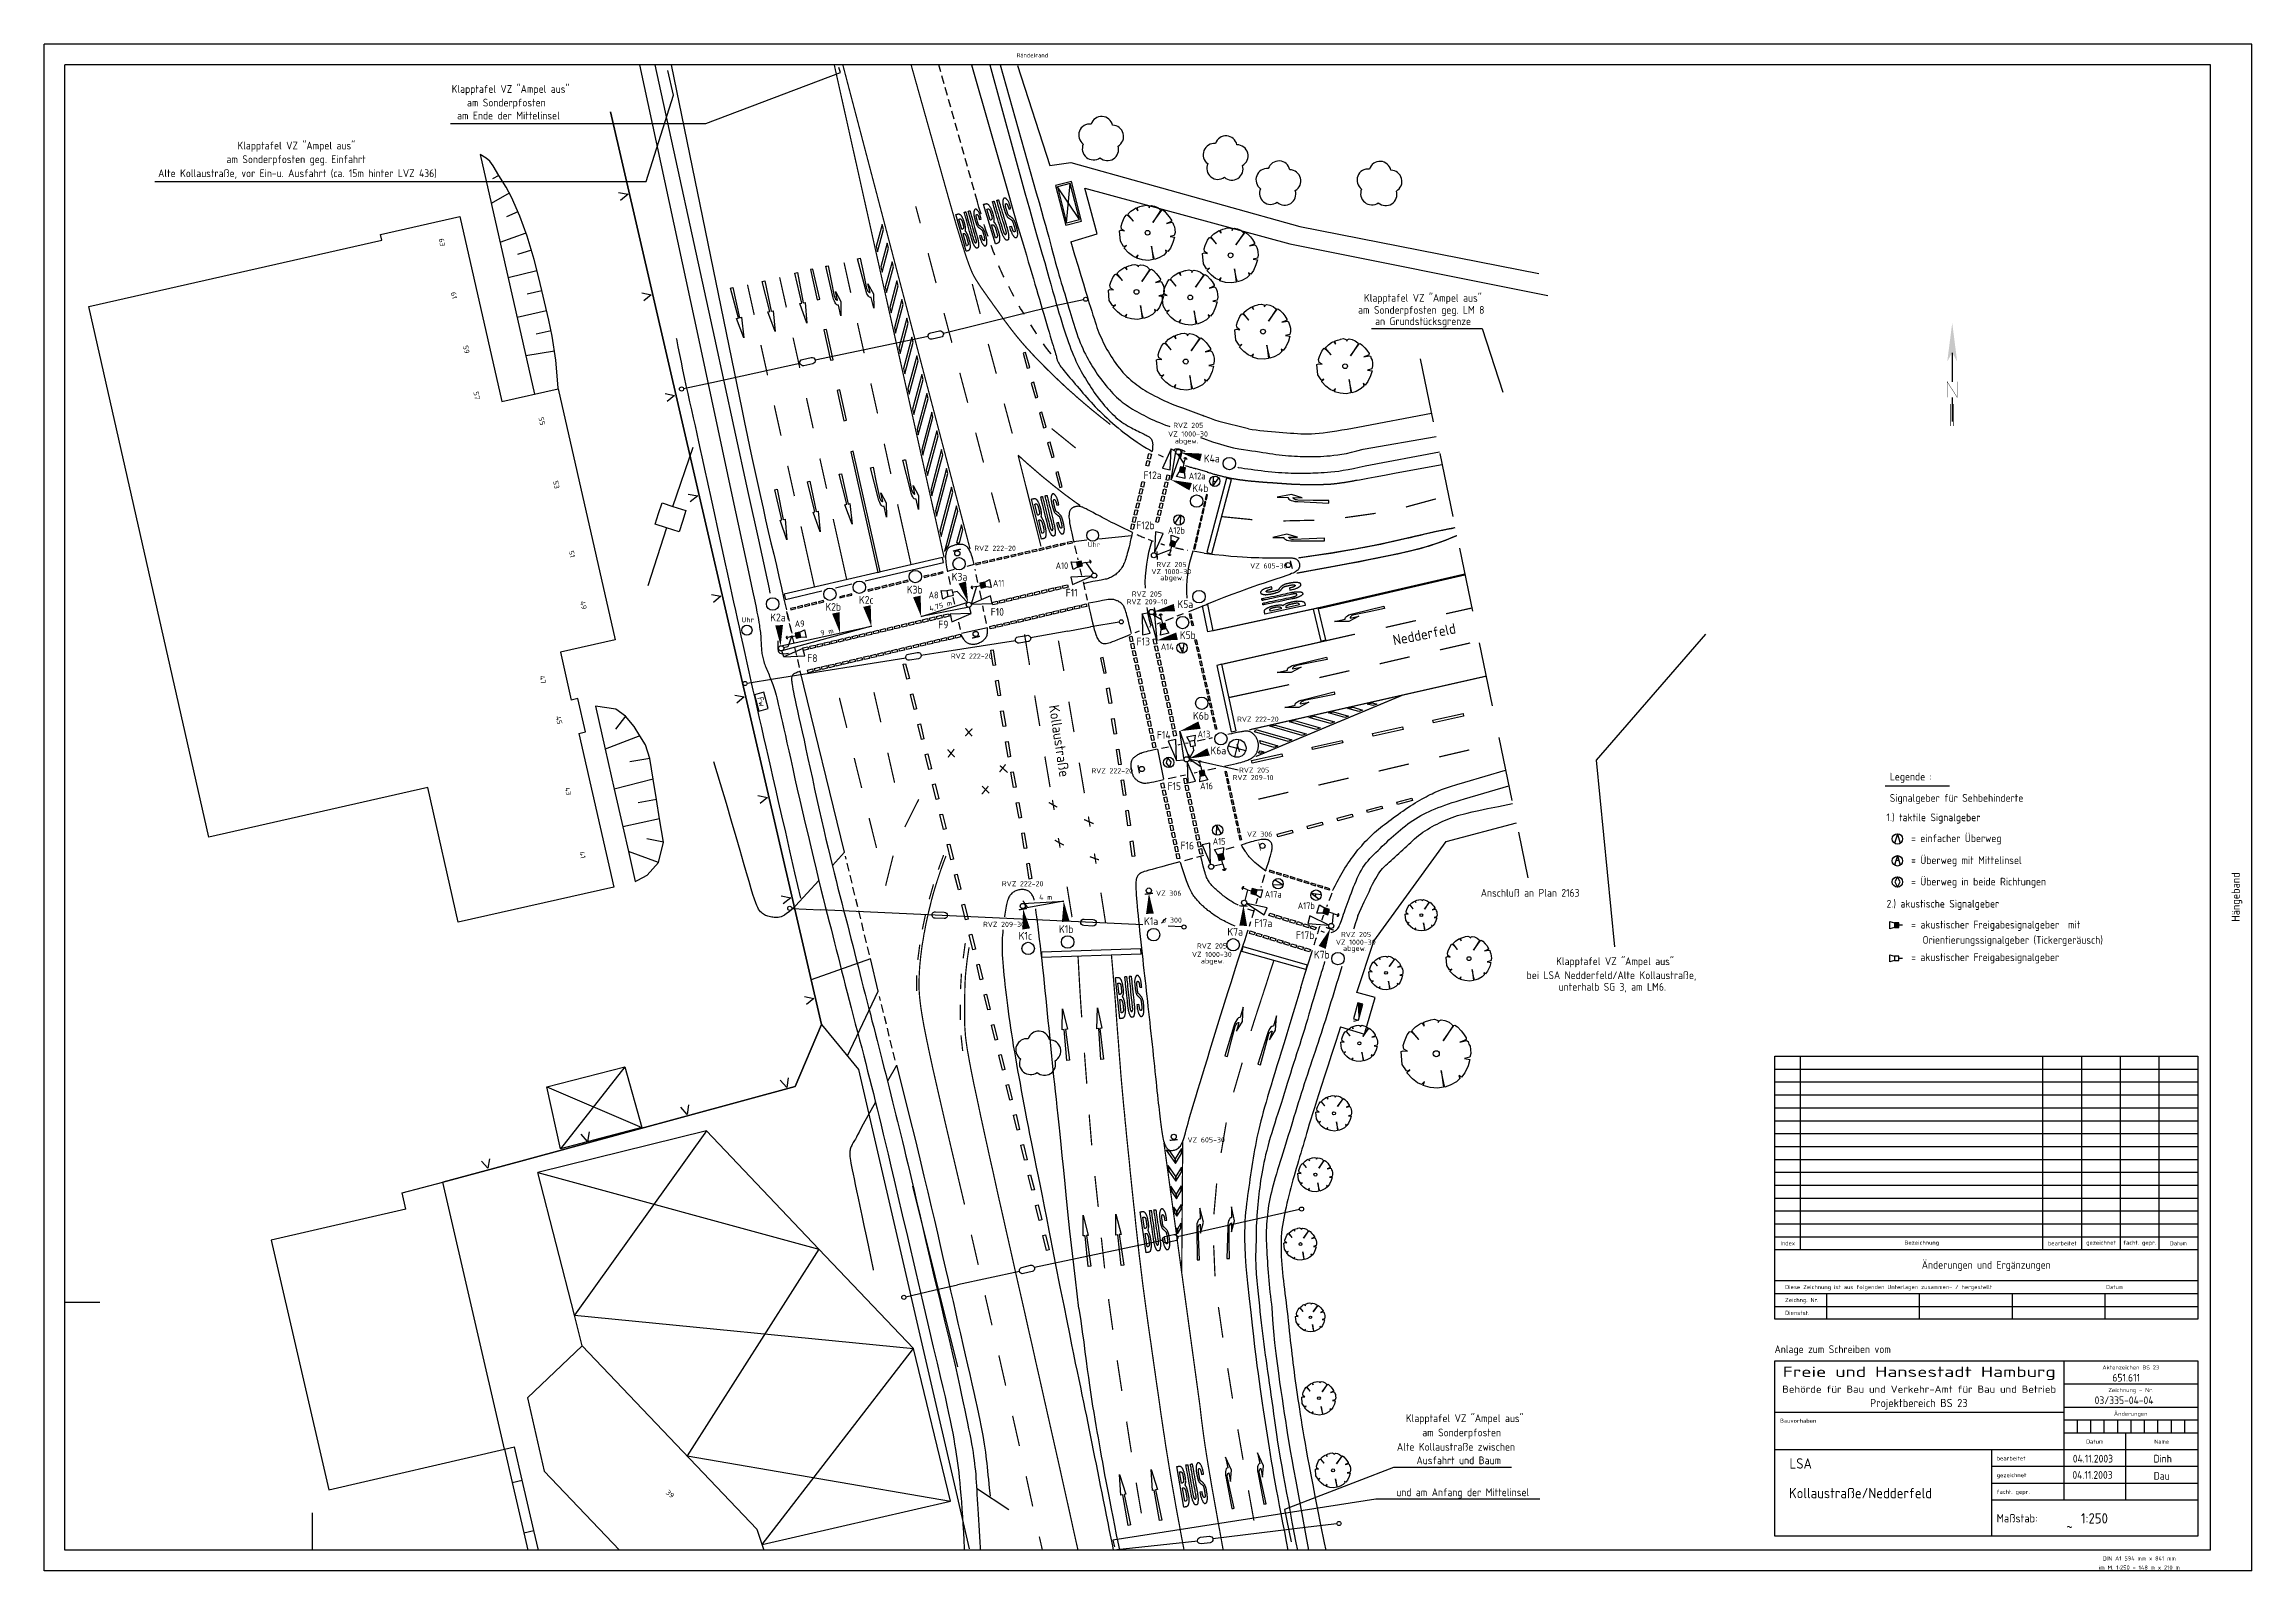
# Model space of a CAD drawing. Header units: metres. Extents: x 63663 to 63877, y 41687 to 41835.
import ezdxf
from ezdxf.enums import TextEntityAlignment as Align

# ---------------------------------------------------------------- set-up
doc = ezdxf.new("R2010")
doc.units = ezdxf.units.M
doc.header["$LTSCALE"] = 25
for name, pattern in [('635415$0$MITTE', [2, 1.25, -0.25, 0.25, -0.25]), ('GESTRICHELT', [0.75, 0.5, -0.25]), ('LT018', [3, 2, -1]), ('STRICHLINIE2', [9.525, 6.35, -3.175])]:
    doc.linetypes.add(name, pattern=pattern)
doc.layers.get('0').update_dxf_attribs({"linetype": 'CONTINUOUS'})
for name, color, linetype in [('635415$0$DB-BW-LIN-DIV', 7, 'CONTINUOUS'), ('635415$0$DB-BW-LIN-DUR-KRZ', 7, 'CONTINUOUS'), ('635415$0$DG-GR-LIN-FLU-FLU', 7, 'CONTINUOUS'), ('635415$0$DG-GR-LIN-STR-FLU', 7, 'CONTINUOUS'), ('635415$0$DT-BM-SYM-STR', 7, 'CONTINUOUS'), ('635415$0$DT-BO-LIN-OKA-DTL', 7, 'CONTINUOUS'), ('635415$0$DT-BO-LIN-UKA-DTL', 7, 'CONTINUOUS'), ('635415$0$DT-BO-SRF', 7, 'CONTINUOUS'), ('635415$0$DT-GT-LIN-ZAU', 7, 'CONTINUOUS'), ('635415$0$DV-NF-LIN-RAD', 7, 'CONTINUOUS'), ('635415$0$DW-EW-LIN-MAS', 7, 'CONTINUOUS'), ('B-SN', 5, 'GESTRICHELT'), ('BB-BW-LIN', 2, 'CONTINUOUS'), ('BB-BW-TXT-HAU-NUM', 2, 'CONTINUOUS'), ('BG-GR-LIN-VSB', 4, 'CONTINUOUS'), ('BG-GR-TXT-STR-NAM', 4, 'CONTINUOUS'), ('BS-RA-LIN-SON', 2, 'CONTINUOUS'), ('BS-RA-SYM', 3, 'CONTINUOUS'), ('BS-RA-TXT', 3, 'CONTINUOUS'), ('BS-RA-TXT-SON', 2, 'CONTINUOUS'), ('BT-BM-SYM', 2, 'CONTINUOUS'), ('BT-OF-LIN-ABG', 4, 'CONTINUOUS'), ('BV-BL-SYM', 2, 'CONTINUOUS'), ('BV-FM-SYM', 2, 'CONTINUOUS'), ('BV-SF-LIN-HOH', 5, 'CONTINUOUS'), ('BV-SF-LIN-HOH-AGS', 5, 'STRICHLINIE2'), ('BV-SM-SYM', 2, 'CONTINUOUS'), ('BV-VK-SYM', 2, 'CONTINUOUS'), ('BV-VK-TXT', 2, 'CONTINUOUS'), ('BV-VK-TXT-LSA', 3, 'CONTINUOUS'), ('BW-EW-SYM', 3, 'CONTINUOUS'), ('BW-KM-SYM', 2, 'CONTINUOUS'), ('HILFBV-VK-TXT', 2, 'CONTINUOUS')]:
    doc.layers.add(name, color=color, linetype=linetype)
doc.styles.get("Standard").update_dxf_attribs({"font": 'isocp.shx', "height": 0.5})

msp = doc.modelspace()

# ---------------------------------------------------------------- texts
at = {"layer": 'BB-BW-TXT-HAU-NUM'}
for s, rotation, p in [('63', 282.761, (63701.8, 41816.03)), ('61', 282.761, (63702.96, 41810.89)), ('59', 282.761, (63704.15, 41805.64)), ('57', 282.761, (63705.16, 41801.18)), ('55', 282.762, (63711.48, 41798.69)), ('53', 282.762, (63712.87, 41792.54)), ('51', 282.762, (63714.39, 41785.81)), ('49', 282.762, (63715.51, 41780.86)), ('47', 282.758, (63711.57, 41773.63)), ('45', 282.759, (63713.14, 41769.71)), ('43', 282.762, (63714.02, 41762.82)), ('41', 282.762, (63715.42, 41756.64)), ('39', 319.655, (63723.99, 41694.56))]:
    msp.add_text(s, height=0.5, rotation=rotation, dxfattribs=at).set_placement(p, align=Align.CENTER)
at = {"layer": 'BG-GR-TXT-STR-NAM'}
for s, rotation, p in [('Nedderfeld', 11.1214, (63794.32, 41777.01)), ('Kollaustraße', 278.5493, (63760.86, 41771.16))]:
    msp.add_text(s, height=1, rotation=rotation, dxfattribs=at).set_placement(p)
at = {"layer": 'BG-GR-TXT-STR-NAM', "width": 1.454869}
msp.add_text('Freie und Hansestadt Hamburg', height=1, dxfattribs=at).set_placement((63832, 41706.1), (63858.47, 41706.1), align=Align.FIT)
at = {"layer": 'BG-GR-TXT-STR-NAM'}
for s, p in [('LSA', (63832.66, 41697.21)), ('Kollaustraße/Nedderfeld', (63832.61, 41694.34)), ('~ ', (63859.49, 41691.03)), ('1:250', (63860.9, 41691.89))]:
    msp.add_text(s, height=1, dxfattribs=at).set_placement(p)
at = {"layer": 'BS-RA-TXT'}
msp.add_text('Änderungen und Ergänzungen', height=0.75, dxfattribs=at).set_placement((63851.73, 41716.94), align=Align.MIDDLE)
for s, height, p in [('Anlage zum Schreiben vom', 0.75, (63831.21, 41708.41)), ('651.611', 0.75, (63863.96, 41705.65)), ('03/335-04-04', 0.75, (63862.23, 41703.46)), ('04.11.2003', 0.75, (63860.12, 41697.8)), ('Dinh', 0.75, (63867.94, 41697.8)), ('04.11.2003', 0.75, (63860.08, 41696.22)), ('Dau', 0.75, (63867.96, 41696.13)), ('Maßstab:', 0.8, (63852.74, 41692))]:
    msp.add_text(s, height=height, dxfattribs=at).set_placement(p)
at = {"layer": 'BS-RA-TXT', "width": 1.156614}
msp.add_text('Behörde für Bau und Verkehr-Amt für Bau und Betrieb', height=0.7, dxfattribs=at).set_placement((63831.96, 41704.56), (63858.51, 41704.56), align=Align.FIT)
at = {"layer": 'BS-RA-TXT'}
msp.add_text('Projektbereich BS 23', height=0.8, dxfattribs=at).set_placement((63845.19, 41703.17), align=Align.CENTER)
at = {"layer": 'BS-RA-TXT-SON'}
for s, p in [('Rändelrand', (63759.26, 41834.22)), ('Bezeichnung', (63845.48, 41719.06)), ('gezeichnet', (63862.85, 41719.06)), ('facht. gepr.', (63866.6, 41719.06)), ('Index', (63832.48, 41719.06)), ('bearbeitet', (63859.1, 41719.06)), ('Datum', (63870.35, 41719.06)), ('Aktenzeichen BS 23', (63865.74, 41707.02)), ('Zeichnung - Nr.', (63865.74, 41704.77)), ('Änderungen', (63865.74, 41702.52)), ('Datum', (63862.24, 41699.83)), ('Name', (63868.74, 41699.83)), ('im M. 1:250 = 148 m x 210 m', (63866.57, 41687.62)), ('DIN A1 594 mm x 841 mm', (63866.57, 41688.5))]:
    msp.add_text(s, height=0.4, dxfattribs=at).set_placement(p, align=Align.MIDDLE)
msp.add_text('Hängeband', height=0.8, rotation=90, dxfattribs=at).set_placement((63876.02, 41752.62), align=Align.MIDDLE)
for s, p in [('Zeichng. Nr.', (63832.23, 41713.36)), ('Diese Zeichnung ist aus folgenden Unterlagen zusammen- / hergestellt', (63832.23, 41714.61)), ('Datum', (63863.34, 41714.61)), ('Dienstst.', (63832.23, 41712.11)), ('Bauvorhaben', (63831.74, 41701.65)), ('bearbeitet', (63852.74, 41698.01)), ('gezeichnet', (63852.74, 41696.38)), ('facht. gepr.', (63852.74, 41694.76))]:
    msp.add_text(s, height=0.4, dxfattribs=at).set_placement(p)
at = {"layer": 'BV-VK-TXT'}
for s, p in [('RVZ 205', (63772.92, 41798.1)), ('VZ 1000-30', (63772.42, 41797.26)), ('abgew.', (63773.07, 41796.59)), ('RVZ 222-20', (63753.64, 41786.18)), ('Uhr', (63764.61, 41786.54)), ('VZ 1000-30', (63770.8, 41783.92)), ('RVZ 205', (63771.29, 41784.6)), ('abgew.', (63771.67, 41783.33)), ('VZ 605-30', (63780.37, 41784.48)), ('RVZ 209-10', (63768.41, 41781)), ('RVZ 205', (63768.91, 41781.75)), ('Uhr', (63731.06, 41779.25)), ('RVZ 222-20', (63751.37, 41775.73)), ('RVZ 222-20', (63779.11, 41769.61)), ('RVZ 222-20', (63764.99, 41764.61)), ('RVZ 209-10', (63778.68, 41763.95)), ('RVZ 205', (63779.3, 41764.67)), ('VZ 306', (63780.07, 41758.47)), ('RVZ 222-20', (63756.31, 41753.66)), ('4 m', (63759.92, 41752.36)), ('VZ 306', (63771.25, 41752.74)), ('RVZ 209-30', (63754.48, 41749.72)), ('o 300', (63771.85, 41750.13)), ('VZ 1000-30', (63774.73, 41746.81)), ('RVZ 205', (63775.22, 41747.63)), ('VZ 1000-30', (63788.68, 41747.99)), ('RVZ 205', (63789.18, 41748.74)), ('abgew.', (63789.38, 41747.4)), ('abgew.', (63775.6, 41746.18)), ('VZ 605-30', (63774.3, 41728.83))]:
    msp.add_text(s, height=0.5, dxfattribs=at).set_placement(p)
for s, rotation, p in [('4,75 m', 15.5145, (63749.33, 41780.32)), ('9 m', 11.4793, (63738.78, 41777.96))]:
    msp.add_text(s, height=0.5, rotation=rotation, dxfattribs=at).set_placement(p)
at = {"layer": 'BV-VK-TXT-LSA'}
for s, height, p in [('Klapptafel VZ "Ampel aus"', 0.75, (63702.98, 41830.58)), ('am Ende der Mittelinsel', 0.75, (63703.5, 41828)), ('am Sonderpfosten', 0.75, (63704.46, 41829.26)), ('am Sonderpfosten geg. Einfahrt', 0.75, (63681.15, 41823.77)), ('Klapptafel VZ "Ampel aus"', 0.75, (63682.21, 41825.09)), ('Alte Kollaustraße, vor Ein-u. Ausfahrt (ca. 15m hinter LVZ 436)', 0.75, (63674.52, 41822.41)), ('am Sonderpfosten geg. LM 8', 0.75, (63790.84, 41809.16)), ('Klapptafel VZ "Ampel aus"', 0.75, (63791.41, 41810.33)), ('an Grundstücksgrenze', 0.75, (63792.5, 41808.06)), ('K4a', 0.75, (63775.89, 41794.75)), ('F12a', 0.75, (63770.05, 41793.13)), ('A12a', 0.65, (63774.42, 41793.11)), ('K4b', 0.75, (63774.77, 41791.88)), ('F12b', 0.75, (63769.34, 41788.28)), ('A12b', 0.65, (63772.41, 41787.84)), ('K3a', 0.75, (63751.45, 41783.29)), ('A10', 0.65, (63761.52, 41784.42)), ('K2c', 0.75, (63742.46, 41781.05)), ('K3b', 0.75, (63747.1, 41782.04)), ('A8', 0.65, (63749.21, 41781.57)), ('A11', 0.65, (63755.44, 41782.72)), ('F11', 0.75, (63762.5, 41781.75)), ('K5a', 0.75, (63773.33, 41780.63)), ('K2a', 0.75, (63733.86, 41779.35)), ('A9', 0.65, (63736.23, 41778.79)), ('K2b', 0.75, (63739.21, 41780.37)), ('F9', 0.75, (63750.15, 41778.66)), ('F10', 0.75, (63755.23, 41779.89)), ('F13', 0.75, (63769.37, 41777.02)), ('A14', 0.65, (63771.72, 41776.55)), ('K5b', 0.75, (63773.56, 41777.64)), ('F8', 0.75, (63737.45, 41775.4)), ('F14', 0.75, (63771.34, 41767.96)), ('K6b', 0.75, (63774.84, 41769.82)), ('A13', 0.65, (63775.28, 41768.09)), ('K6a', 0.75, (63776.53, 41766.45)), ('Legende :', 0.75, (63842.38, 41763.92)), ('F15', 0.75, (63772.36, 41762.99)), ('A16', 0.65, (63775.53, 41763.07)), ('Signalgeber für Sehbehinderte', 0.75, (63842.38, 41761.85)), (' 1.) taktile Signalgeber', 0.75, (63841.63, 41759.97)), ('F16', 0.75, (63773.62, 41757.23)), ('A15', 0.65, (63776.75, 41757.7)), ('= einfacher Überweg', 0.75, (63844.45, 41757.94)), ('= Überweg mit Mittelinsel', 0.75, (63844.45, 41755.82)), ('= Überweg in beide Richtungen', 0.75, (63844.45, 41753.74)), ('A17a', 0.65, (63781.79, 41752.57)), ('A17b', 0.65, (63784.99, 41751.45)), ('Anschluß an Plan 2163', 0.75, (63802.73, 41752.65)), (' 2.) akustische Signalgeber', 0.75, (63841.64, 41751.6)), ('K1b', 0.75, (63761.85, 41749.14)), ('K1a', 0.75, (63770.09, 41749.91)), ('K7a', 0.75, (63778.17, 41748.88)), ('F17a', 0.75, (63780.76, 41749.71)), ('F17b', 0.75, (63784.81, 41748.55)), ('= akustischer Freigabesignalgeber  mit', 0.75, (63844.46, 41749.57)), ('K1c', 0.75, (63757.94, 41748.49)), ('K7b', 0.75, (63786.56, 41746.66)), ('= akustischer Freigabesignalgeber', 0.75, (63844.46, 41746.41)), ('  Orientierungssignalgeber (Tickergeräusch)', 0.75, (63844.7, 41748.09)), ('bei LSA Nedderfeld/Alte Kollaustraße,', 0.75, (63807.18, 41744.67)), ('Klapptafel VZ "Ampel aus"', 0.75, (63810.04, 41746.02)), ('unterhalb SG 3, am LM6.', 0.75, (63810.28, 41743.54)), ('Klapptafel VZ "Ampel aus"', 0.75, (63795.47, 41701.72)), ('am Sonderpfosten', 0.75, (63797.06, 41700.34)), ('Alte Kollaustraße zwischen', 0.75, (63794.6, 41698.95)), ('Ausfahrt und Baum', 0.75, (63796.5, 41697.64)), ('und am Anfang der Mittelinsel', 0.75, (63794.54, 41694.54))]:
    msp.add_text(s, height=height, dxfattribs=at).set_placement(p)

# ---------------------------------------------------------------- blocks, each defined once
blk = doc.blocks.new('VKMAN')
blk.add_circle((0, 0), 0.25)
blk = doc.blocks.new('VKMA280')
for p, q in [((0.02, 0.25), (2.8, 0)), ((2.8, 0), (0.02, -0.25))]:
    blk.add_line(p, q)
blk.add_circle((0, 0), 0.25)
blk = doc.blocks.new('VKMA400')
for p, q in [((0.02, 0.25), (4, 0)), ((4, 0), (0.02, -0.25))]:
    blk.add_line(p, q)
blk.add_circle((0, 0), 0.25)
blk = doc.blocks.new('VKMA475')
for p, q in [((0.01, 0.25), (4.75, 0)), ((4.75, 0), (0.01, -0.25))]:
    blk.add_line(p, q)
blk.add_circle((0, 0), 0.25)
blk = doc.blocks.new('VKMA900')
for p, q in [((0.01, 0.25), (9, 0)), ((9, 0), (0.01, -0.25))]:
    blk.add_line(p, q)
blk.add_circle((0, 0), 0.25)
blk = doc.blocks.new('VKLSASK3')
blk.add_lwpolyline([(-0.45, 0, 0, 0, 0), (0.15, 0, 0.3, 0, 0), (0.45, 0, 0, 0, 0)], format="xyseb")
blk.add_circle((0, 0), 0.6)
blk = doc.blocks.new('BB')
for p, q in [((0, 0), (0, 4)), ((0, 0), (0, 4)), ((0.18, 2.34), (0.18, 3.45)), ((0.18, 0.55), (0.18, 1.86))]:
    blk.add_line(p, q)
for points in [[(0, 4), (0.04, 4), (0.09, 4), (0.13, 4), (0.17, 4), (0.2, 4), (0.24, 4), (0.27, 3.99), (0.3, 3.99), (0.32, 3.98), (0.34, 3.97), (0.36, 3.96), (0.38, 3.94), (0.4, 3.93), (0.41, 3.91), (0.43, 3.89), (0.44, 3.87), (0.45, 3.84), (0.47, 3.82), (0.48, 3.79), (0.5, 3.75), (0.51, 3.72), (0.52, 3.68), (0.53, 3.64), (0.54, 3.6), (0.55, 3.56), (0.56, 3.51), (0.57, 3.46), (0.58, 3.41), (0.58, 3.36), (0.59, 3.31), (0.59, 3.26), (0.6, 3.21), (0.6, 3.16), (0.6, 3.12), (0.61, 3.07), (0.61, 3.03), (0.61, 2.99), (0.61, 2.94), (0.61, 2.9), (0.61, 2.85), (0.61, 2.8), (0.61, 2.75), (0.6, 2.7), (0.6, 2.65), (0.6, 2.61), (0.59, 2.56), (0.59, 2.51), (0.58, 2.47), (0.57, 2.43), (0.57, 2.4), (0.56, 2.37), (0.56, 2.34), (0.55, 2.31), (0.54, 2.28), (0.54, 2.26), (0.53, 2.24), (0.52, 2.22), (0.51, 2.2), (0.5, 2.19), (0.5, 2.17), (0.49, 2.16), (0.48, 2.15), (0.48, 2.14), (0.47, 2.13), (0.47, 2.12), (0.47, 2.12), (0.46, 2.11), (0.46, 2.11), (0.46, 2.11), (0.46, 2.11), (0.46, 2.11), (0.46, 2.11), (0.46, 2.11), (0.46, 2.11), (0.46, 2.11), (0.46, 2.11), (0.46, 2.11), (0.46, 2.11), (0.46, 2.11), (0.46, 2.11), (0.46, 2.11), (0.46, 2.11), (0.46, 2.11), (0.46, 2.11), (0.46, 2.11), (0.46, 2.11), (0.46, 2.11), (0.46, 2.1), (0.47, 2.1), (0.47, 2.1), (0.47, 2.09), (0.48, 2.08), (0.48, 2.07), (0.49, 2.06), (0.49, 2.05), (0.5, 2.03), (0.51, 2.01), (0.52, 1.99), (0.53, 1.97), (0.53, 1.94), (0.54, 1.9), (0.55, 1.87), (0.56, 1.83), (0.57, 1.79), (0.58, 1.74), (0.59, 1.7), (0.59, 1.65), (0.6, 1.6), (0.6, 1.55), (0.61, 1.5), (0.61, 1.45), (0.61, 1.4), (0.62, 1.35), (0.62, 1.31), (0.62, 1.27), (0.62, 1.23), (0.62, 1.19), (0.62, 1.15), (0.62, 1.12), (0.62, 1.08), (0.62, 1.05), (0.62, 1.01), (0.62, 0.98), (0.62, 0.94), (0.62, 0.91), (0.62, 0.87), (0.62, 0.84), (0.61, 0.8), (0.61, 0.76), (0.6, 0.71), (0.6, 0.67), (0.59, 0.63), (0.58, 0.58), (0.57, 0.54), (0.56, 0.49), (0.55, 0.45), (0.54, 0.4), (0.53, 0.36), (0.51, 0.32), (0.5, 0.28), (0.49, 0.24), (0.47, 0.21), (0.46, 0.18), (0.44, 0.15), (0.43, 0.13), (0.41, 0.1), (0.4, 0.08), (0.38, 0.07), (0.36, 0.05), (0.35, 0.04), (0.33, 0.03), (0.31, 0.02), (0.29, 0.02), (0.27, 0.01), (0.24, 0.01), (0.21, 0), (0.17, 0), (0.13, 0), (0.07, 0), (0, 0)], [(0.18, 3.45), (0.22, 3.45), (0.26, 3.45), (0.3, 3.45), (0.32, 3.44), (0.34, 3.44), (0.35, 3.43), (0.37, 3.42), (0.37, 3.4), (0.38, 3.39), (0.39, 3.37), (0.4, 3.35), (0.41, 3.33), (0.42, 3.3), (0.42, 3.28), (0.43, 3.25), (0.43, 3.23), (0.44, 3.2), (0.44, 3.17), (0.44, 3.14), (0.44, 3.11), (0.44, 3.08), (0.44, 3.04), (0.44, 3.01), (0.44, 2.97), (0.44, 2.92), (0.44, 2.88), (0.44, 2.83), (0.44, 2.79), (0.44, 2.74), (0.44, 2.7), (0.44, 2.66), (0.44, 2.62), (0.43, 2.59), (0.43, 2.56), (0.42, 2.53), (0.42, 2.51), (0.41, 2.49), (0.41, 2.47), (0.4, 2.46), (0.39, 2.44), (0.38, 2.43), (0.38, 2.42), (0.37, 2.41), (0.36, 2.4), (0.35, 2.39), (0.34, 2.38), (0.33, 2.37), (0.32, 2.37), (0.31, 2.36), (0.3, 2.35), (0.29, 2.35), (0.27, 2.35), (0.25, 2.34), (0.23, 2.34), (0.21, 2.34), (0.18, 2.34)], [(0.18, 1.86), (0.22, 1.86), (0.25, 1.86), (0.28, 1.86), (0.3, 1.85), (0.32, 1.84), (0.33, 1.83), (0.35, 1.82), (0.36, 1.8), (0.37, 1.78), (0.38, 1.76), (0.38, 1.73), (0.39, 1.71), (0.4, 1.68), (0.4, 1.66), (0.41, 1.63), (0.42, 1.61), (0.42, 1.59), (0.42, 1.57), (0.43, 1.55), (0.43, 1.53), (0.43, 1.52), (0.44, 1.5), (0.44, 1.48), (0.44, 1.45), (0.44, 1.43), (0.44, 1.4), (0.44, 1.37), (0.44, 1.34), (0.44, 1.3), (0.44, 1.26), (0.44, 1.22), (0.44, 1.18), (0.44, 1.13), (0.44, 1.09), (0.44, 1.04), (0.44, 0.99), (0.44, 0.95), (0.44, 0.9), (0.44, 0.86), (0.44, 0.82), (0.44, 0.79), (0.43, 0.76), (0.43, 0.73), (0.42, 0.71), (0.41, 0.69), (0.41, 0.67), (0.4, 0.65), (0.38, 0.63), (0.37, 0.62), (0.36, 0.6), (0.34, 0.59), (0.31, 0.57), (0.29, 0.56), (0.26, 0.55), (0.22, 0.55), (0.18, 0.55)]]:
    blk.add_lwpolyline(points)
blk = doc.blocks.new('BU')
blk.add_lwpolyline([(0.35, 0.59), (0.35, 0.59), (0.36, 0.59), (0.36, 0.6), (0.36, 0.6), (0.37, 0.61), (0.37, 0.61), (0.38, 0.62), (0.38, 0.63), (0.39, 0.64), (0.4, 0.65), (0.4, 0.67), (0.41, 0.68), (0.41, 0.7), (0.42, 0.71), (0.42, 0.73), (0.43, 0.75), (0.43, 0.77), (0.43, 0.79), (0.44, 0.82), (0.44, 0.84), (0.44, 0.86), (0.44, 0.88), (0.44, 0.89), (0.44, 0.91), (0.44, 0.92), (0.44, 0.94), (0.44, 0.96), (0.44, 1), (0.44, 1.07), (0.44, 1.16), (0.44, 1.28), (0.44, 1.45), (0.44, 1.66), (0.44, 1.91), (0.44, 2.19), (0.44, 2.47), (0.44, 2.76), (0.44, 3.03), (0.44, 3.28), (0.44, 3.49), (0.44, 3.66), (0.44, 3.78), (0.44, 3.87), (0.44, 3.94), (0.44, 3.97), (0.44, 3.99), (0.44, 4), (0.44, 4), (0.44, 4), (0.45, 4), (0.45, 4), (0.45, 4), (0.45, 4), (0.46, 4), (0.46, 4), (0.47, 4), (0.49, 4), (0.5, 4), (0.52, 4), (0.53, 4), (0.55, 4), (0.56, 4), (0.58, 4), (0.59, 4), (0.6, 4), (0.61, 4), (0.61, 4), (0.62, 4), (0.62, 4), (0.62, 4), (0.62, 4), (0.62, 4), (0.62, 4), (0.62, 3.99), (0.62, 3.97), (0.62, 3.94), (0.62, 3.87), (0.62, 3.78), (0.62, 3.66), (0.62, 3.49), (0.62, 3.28), (0.62, 3.03), (0.62, 2.75), (0.62, 2.47), (0.62, 2.18), (0.62, 1.91), (0.62, 1.66), (0.62, 1.45), (0.62, 1.28), (0.62, 1.15), (0.62, 1.06), (0.62, 0.99), (0.62, 0.95), (0.62, 0.92), (0.62, 0.89), (0.62, 0.87), (0.61, 0.84), (0.61, 0.8), (0.61, 0.76), (0.6, 0.71), (0.6, 0.66), (0.59, 0.61), (0.59, 0.56), (0.58, 0.51), (0.57, 0.46), (0.56, 0.41), (0.55, 0.37), (0.53, 0.32), (0.52, 0.28), (0.51, 0.24), (0.5, 0.21), (0.49, 0.18), (0.48, 0.15), (0.47, 0.13), (0.46, 0.11), (0.45, 0.09), (0.44, 0.08), (0.43, 0.06), (0.42, 0.05), (0.41, 0.04), (0.4, 0.04), (0.39, 0.03), (0.38, 0.02), (0.36, 0.02), (0.35, 0.02), (0.34, 0.01), (0.32, 0.01), (0.31, 0.01), (0.3, 0.01), (0.28, 0.01), (0.27, 0.02), (0.26, 0.02), (0.24, 0.02), (0.23, 0.03), (0.22, 0.04), (0.21, 0.04), (0.2, 0.05), (0.19, 0.06), (0.18, 0.08), (0.17, 0.09), (0.16, 0.11), (0.15, 0.13), (0.14, 0.15), (0.13, 0.18), (0.12, 0.21), (0.11, 0.24), (0.1, 0.28), (0.09, 0.32), (0.07, 0.37), (0.06, 0.41), (0.05, 0.46), (0.04, 0.51), (0.03, 0.56), (0.03, 0.61), (0.02, 0.66), (0.02, 0.71), (0.01, 0.76), (0.01, 0.8), (0.01, 0.84), (0, 0.87), (0, 0.89), (0, 0.92), (0, 0.95), (0, 0.99), (0, 1.06), (0, 1.15), (0, 1.28), (0, 1.45), (0, 1.66), (0, 1.91), (0, 2.18), (0, 2.47), (0, 2.75), (0, 3.03), (0, 3.28), (0, 3.49), (0, 3.66), (0, 3.78), (0, 3.87), (0, 3.94), (0, 3.97), (0, 3.99), (0, 4), (0, 4), (0, 4), (0, 4), (0, 4), (0, 4), (0.01, 4), (0.01, 4), (0.02, 4), (0.03, 4), (0.04, 4), (0.06, 4), (0.07, 4), (0.09, 4), (0.1, 4), (0.12, 4), (0.13, 4), (0.15, 4), (0.16, 4), (0.16, 4), (0.17, 4), (0.17, 4), (0.17, 4), (0.17, 4), (0.17, 4), (0.17, 4), (0.17, 4), (0.17, 3.99), (0.17, 3.97), (0.17, 3.94), (0.17, 3.87), (0.17, 3.78), (0.17, 3.66), (0.17, 3.49), (0.17, 3.28), (0.17, 3.03), (0.17, 2.76), (0.17, 2.47), (0.17, 2.19), (0.17, 1.91), (0.17, 1.66), (0.17, 1.45), (0.17, 1.28), (0.17, 1.16), (0.17, 1.07), (0.18, 1), (0.18, 0.96), (0.18, 0.94), (0.18, 0.92), (0.18, 0.91), (0.18, 0.89), (0.18, 0.88), (0.18, 0.86), (0.18, 0.84), (0.18, 0.82), (0.19, 0.79), (0.19, 0.77), (0.19, 0.75), (0.2, 0.73), (0.2, 0.71), (0.21, 0.7), (0.21, 0.68), (0.22, 0.67), (0.22, 0.65), (0.23, 0.64), (0.24, 0.63), (0.24, 0.62), (0.25, 0.61), (0.25, 0.61), (0.26, 0.6), (0.26, 0.6), (0.26, 0.59), (0.27, 0.59), (0.27, 0.59), (0.28, 0.59), (0.28, 0.58), (0.29, 0.58), (0.29, 0.58), (0.3, 0.58), (0.3, 0.58), (0.3, 0.58), (0.31, 0.58), (0.31, 0.58), (0.31, 0.58), (0.31, 0.58), (0.31, 0.58), (0.31, 0.58), (0.31, 0.58), (0.31, 0.58), (0.31, 0.58), (0.32, 0.58), (0.32, 0.58), (0.32, 0.58), (0.33, 0.58), (0.33, 0.58), (0.34, 0.58), (0.34, 0.59)], close=True)
blk = doc.blocks.new('BS')
for p, q in [((0.45, 2.83), (0.65, 2.83)), ((0.2, 1.17), (0, 1.17))]:
    blk.add_line(p, q)
for points in [[(0.65, 2.83), (0.65, 2.96), (0.65, 3.07), (0.64, 3.18), (0.64, 3.27), (0.63, 3.35), (0.63, 3.42), (0.62, 3.49), (0.61, 3.55), (0.59, 3.6), (0.58, 3.66), (0.57, 3.7), (0.55, 3.75), (0.53, 3.79), (0.52, 3.82), (0.5, 3.85), (0.48, 3.88), (0.47, 3.9), (0.46, 3.92), (0.44, 3.94), (0.43, 3.95), (0.42, 3.96), (0.41, 3.97), (0.4, 3.98), (0.39, 3.98), (0.38, 3.99), (0.37, 3.99), (0.37, 3.99), (0.36, 4), (0.35, 4), (0.34, 4), (0.33, 4), (0.32, 4), (0.31, 4), (0.3, 4), (0.29, 3.99), (0.28, 3.99), (0.27, 3.99), (0.26, 3.98), (0.26, 3.98), (0.25, 3.97), (0.24, 3.97), (0.23, 3.96), (0.22, 3.95), (0.21, 3.94), (0.2, 3.93), (0.19, 3.92), (0.18, 3.9), (0.17, 3.88), (0.15, 3.85), (0.13, 3.82), (0.12, 3.79), (0.1, 3.75), (0.09, 3.71), (0.07, 3.67), (0.06, 3.63), (0.04, 3.59), (0.03, 3.54), (0.03, 3.49), (0.02, 3.44), (0.01, 3.4), (0.01, 3.35), (0.01, 3.3), (0.01, 3.25), (0, 3.2), (0, 3.15), (0, 3.1), (0, 3.06), (0, 3.01), (0, 2.97), (0, 2.93), (0, 2.89), (0, 2.85), (0, 2.82), (0, 2.79), (0, 2.75), (0, 2.72), (0, 2.69), (0.01, 2.66), (0.01, 2.62), (0.01, 2.59), (0.01, 2.54), (0.02, 2.5), (0.02, 2.45), (0.03, 2.41), (0.03, 2.36), (0.04, 2.31), (0.05, 2.26), (0.07, 2.22), (0.08, 2.18), (0.1, 2.14), (0.12, 2.1), (0.14, 2.07), (0.16, 2.04), (0.18, 2.01), (0.2, 1.99), (0.22, 1.96), (0.24, 1.94), (0.26, 1.91), (0.28, 1.89), (0.3, 1.87), (0.31, 1.86), (0.33, 1.84), (0.34, 1.82), (0.35, 1.81), (0.36, 1.79), (0.37, 1.78), (0.38, 1.77), (0.39, 1.75), (0.4, 1.74), (0.41, 1.73), (0.41, 1.71), (0.42, 1.7), (0.42, 1.68), (0.43, 1.67), (0.43, 1.65), (0.43, 1.63), (0.44, 1.61), (0.44, 1.58), (0.44, 1.55), (0.44, 1.52), (0.44, 1.49), (0.45, 1.45), (0.45, 1.41), (0.45, 1.37), (0.45, 1.32), (0.45, 1.28), (0.45, 1.24), (0.45, 1.19), (0.45, 1.15), (0.45, 1.12), (0.45, 1.08), (0.45, 1.04), (0.45, 1.01), (0.45, 0.98), (0.45, 0.95), (0.45, 0.92), (0.44, 0.89), (0.44, 0.86), (0.44, 0.83), (0.44, 0.81), (0.43, 0.78), (0.43, 0.76), (0.43, 0.73), (0.42, 0.71), (0.42, 0.69), (0.41, 0.67), (0.41, 0.66), (0.4, 0.64), (0.39, 0.63), (0.39, 0.61), (0.38, 0.6), (0.37, 0.59), (0.36, 0.58), (0.36, 0.58), (0.35, 0.57), (0.34, 0.57), (0.34, 0.57), (0.33, 0.57), (0.32, 0.57), (0.31, 0.57), (0.31, 0.58), (0.3, 0.58), (0.3, 0.58), (0.29, 0.59), (0.28, 0.6), (0.28, 0.6), (0.27, 0.61), (0.27, 0.62), (0.26, 0.63), (0.26, 0.64), (0.25, 0.65), (0.25, 0.66), (0.24, 0.67), (0.24, 0.68), (0.23, 0.69), (0.23, 0.71), (0.23, 0.72), (0.22, 0.74), (0.22, 0.76), (0.22, 0.78), (0.21, 0.79), (0.21, 0.81), (0.21, 0.84), (0.21, 0.86), (0.21, 0.88), (0.21, 0.91), (0.2, 0.94), (0.2, 0.97), (0.2, 1.01), (0.2, 1.05), (0.2, 1.11), (0.2, 1.17)], [(0, 1.17), (0, 1.04), (0, 0.92), (0, 0.81), (0.01, 0.72), (0.02, 0.63), (0.03, 0.56), (0.04, 0.49), (0.05, 0.43), (0.06, 0.38), (0.08, 0.32), (0.09, 0.28), (0.11, 0.24), (0.12, 0.2), (0.14, 0.16), (0.15, 0.13), (0.16, 0.11), (0.18, 0.09), (0.19, 0.07), (0.2, 0.05), (0.21, 0.04), (0.22, 0.03), (0.23, 0.03), (0.24, 0.02), (0.25, 0.02), (0.26, 0.01), (0.27, 0.01), (0.28, 0.01), (0.29, 0.01), (0.3, 0.01), (0.31, 0.01), (0.32, 0.01), (0.33, 0.01), (0.34, 0.01), (0.36, 0.01), (0.37, 0.01), (0.39, 0.02), (0.41, 0.03), (0.42, 0.04), (0.44, 0.06), (0.46, 0.08), (0.48, 0.11), (0.5, 0.14), (0.52, 0.17), (0.53, 0.21), (0.55, 0.25), (0.56, 0.3), (0.58, 0.34), (0.59, 0.39), (0.6, 0.44), (0.61, 0.48), (0.62, 0.53), (0.62, 0.58), (0.63, 0.62), (0.63, 0.67), (0.64, 0.71), (0.64, 0.75), (0.64, 0.79), (0.64, 0.82), (0.65, 0.86), (0.65, 0.89), (0.65, 0.92), (0.65, 0.96), (0.65, 0.99), (0.65, 1.02), (0.65, 1.06), (0.65, 1.09), (0.65, 1.13), (0.65, 1.16), (0.65, 1.2), (0.65, 1.24), (0.65, 1.28), (0.65, 1.31), (0.65, 1.35), (0.65, 1.39), (0.64, 1.43), (0.64, 1.47), (0.64, 1.51), (0.63, 1.56), (0.62, 1.6), (0.61, 1.64), (0.6, 1.68), (0.59, 1.73), (0.57, 1.77), (0.56, 1.81), (0.54, 1.86), (0.52, 1.9), (0.5, 1.94), (0.47, 1.97), (0.45, 2.01), (0.43, 2.04), (0.41, 2.07), (0.39, 2.1), (0.37, 2.12), (0.35, 2.14), (0.33, 2.16), (0.31, 2.18), (0.29, 2.2), (0.28, 2.21), (0.27, 2.22), (0.26, 2.24), (0.25, 2.25), (0.24, 2.26), (0.23, 2.28), (0.22, 2.3), (0.22, 2.32), (0.21, 2.34), (0.21, 2.37), (0.21, 2.39), (0.21, 2.43), (0.21, 2.46), (0.2, 2.49), (0.2, 2.53), (0.2, 2.56), (0.2, 2.6), (0.2, 2.63), (0.2, 2.67), (0.2, 2.71), (0.2, 2.75), (0.2, 2.78), (0.2, 2.82), (0.2, 2.85), (0.2, 2.88), (0.2, 2.92), (0.2, 2.95), (0.2, 2.98), (0.2, 3), (0.2, 3.03), (0.2, 3.06), (0.2, 3.09), (0.2, 3.12), (0.2, 3.14), (0.21, 3.17), (0.21, 3.19), (0.21, 3.22), (0.21, 3.24), (0.22, 3.26), (0.22, 3.28), (0.23, 3.3), (0.23, 3.31), (0.24, 3.33), (0.24, 3.35), (0.25, 3.36), (0.25, 3.37), (0.26, 3.39), (0.27, 3.4), (0.28, 3.41), (0.28, 3.41), (0.29, 3.42), (0.3, 3.43), (0.31, 3.43), (0.32, 3.43), (0.32, 3.44), (0.33, 3.43), (0.34, 3.43), (0.35, 3.43), (0.36, 3.42), (0.37, 3.41), (0.38, 3.4), (0.38, 3.39), (0.39, 3.38), (0.4, 3.37), (0.4, 3.36), (0.41, 3.34), (0.41, 3.33), (0.42, 3.31), (0.42, 3.3), (0.43, 3.28), (0.43, 3.26), (0.43, 3.24), (0.44, 3.22), (0.44, 3.2), (0.44, 3.18), (0.44, 3.16), (0.44, 3.14), (0.44, 3.11), (0.45, 3.09), (0.45, 3.06), (0.45, 3.04), (0.45, 3.01), (0.45, 2.98), (0.45, 2.94), (0.45, 2.91), (0.45, 2.87), (0.45, 2.83)]]:
    blk.add_lwpolyline(points)
blk = doc.blocks.new('FMHBBUS')
at = {"rotation": 90}
for name, p in [('BU', (4, -0.31523)), ('BS', (4, 0.56571)), ('BB', (4, -1.22))]:
    blk.add_blockref(name, p, dxfattribs=at)
blk = doc.blocks.new('FMBPFNL')
blk.add_lwpolyline([(0, -0.29), (1.05, -0.29), (1.06, -0.22), (1.12, -0.13), (1.24, -0.06), (1.35, -0.02), (1.51, 0.03), (1.72, 0.06), (2, 0.06), (5, 0.12), (5, 0), (5, -0.12), (3.5, -0.09), (2, -0.06), (1.88, -0.08), (1.77, -0.1), (1.68, -0.13), (1.6, -0.19), (1.55, -0.25), (1.55, -0.29), (2.4, -0.29), (1.35, -0.59)], close=True)
blk = doc.blocks.new('FMBPFGN')
blk.add_lwpolyline([(0, 0), (2, 0.25), (2, 0.0625), (5, 0.125), (5, -0.125), (2, -0.0625), (2, -0.25)], close=True)
blk = doc.blocks.new('VKL_RVZ1')
at = {"const_width": 0.07}
blk.add_lwpolyline([(0.035, 0.4), (0.035, -0.4)], dxfattribs=at)
blk = doc.blocks.new('FWSHA01')
blk.add_lwpolyline([(-0.82, -0.465), (0.82, -0.465), (0.82, 0.465), (-0.82, 0.465)], close=True)
blk.add_text('Fw', height=0.6).set_placement((0, 0), align=Align.MIDDLE)
blk = doc.blocks.new('BMIST')
blk.add_lwpolyline([(0.506, 0.041), (0.991, 0.004), (0.99, -0.167), (0.925, -0.378), (0.829, -0.566), (0.721, -0.503), (0.788, -0.605), (0.717, -0.704), (0.57, -0.828), (0.382, -0.947), (0.354, -0.933), (0.304, -0.846), (0.324, -0.92), (0.31, -0.952), (0.101, -1.03), (-0.27, -0.988), (-0.283, -0.927), (-0.239, -0.804), (-0.323, -0.896), (-0.431, -0.894), (-0.535, -0.836), (-0.705, -0.716), (-0.782, -0.629), (-0.791, -0.616), (-0.754, -0.569), (-0.509, -0.416), (-0.783, -0.559), (-0.822, -0.535), (-0.888, -0.433), (-0.937, -0.307), (-0.967, -0.23), (-0.853, -0.178), (-0.972, -0.169), (-0.984, -0.083), (-0.988, 0.019), (-0.995, 0.04), (-0.992, 0.149), (-0.949, 0.227), (-0.921, 0.255), (-0.876, 0.242), (-0.923, 0.274), (-0.939, 0.342), (-0.895, 0.442), (-0.824, 0.549), (-0.733, 0.621), (-0.69, 0.629), (-0.328, 0.267), (-0.694, 0.669), (-0.702, 0.7), (-0.639, 0.757), (-0.506, 0.838), (-0.406, 0.892), (-0.273, 0.943), (-0.233, 0.932), (-0.208, 0.851), (-0.194, 0.741), (-0.194, 0.938), (-0.164, 0.976), (-0.083, 0.986), (-0.013, 1.003), (0.083, 0.998), (0.192, 0.981), (0.295, 0.932), (0.305, 0.77), (0.361, 0.923), (0.531, 0.832), (0.714, 0.7), (0.82, 0.58), (0.752, 0.513), (0.846, 0.521), (0.916, 0.409), (0.976, 0.211), (0.999, 0.048), (0.879, 0.043)], close=True)
blk.add_circle((0, 0), 0.0866)
blk = doc.blocks.new('EWKAS03')
blk.add_lwpolyline([(-0.8, -0.25), (0.8, -0.25), (0.8, 0.25), (-0.8, 0.25), (-0.8, -0.25), (-1.05, 0.18)])
blk.add_solid([(-0.8, -0.25), (0.8, -0.25), (0.8, 0.25)])
blk = doc.blocks.new('bvkaksig_ak0')
for p, q in [((0, 0), (0.5, 0)), ((1.125, 0.3125), (1.75, 0.5)), ((1.75, 0.5), (1.75, -0.5)), ((1.75, -0.5), (1.125, -0.3125))]:
    blk.add_line(p, q)
blk.add_lwpolyline([(0.5, -0.3125), (1.125, -0.3125), (1.125, 0.3125), (0.5, 0.3125)], close=True)
blk.add_solid([(1.125, -0.3125), (0.5, -0.3125), (1.125, 0.3125), (0.5, 0.3125)])
blk = doc.blocks.new('bsmfgu0')
for p, q in [((8.12, 5.86), (-7.92, 5.86)), ((-7.92, 5.86), (-7.92, -0.58)), ((7.3, 0), (-7.3, 5.2)), ((7.3, 5.2), (-7.3, 0)), ((7.3, 5.2), (-7.3, 5.2)), ((-7.3, 5.2), (-7.3, 0)), ((7.3, 0), (7.3, 5.2)), ((8.12, -0.58), (8.12, 5.86)), ((-7.92, -0.58), (8.12, -0.58))]:
    blk.add_line(p, q)
at = {"linetype": 'LT018'}
blk.add_line((-7.3, 0), (7.3, 0), dxfattribs=at)
blk = doc.blocks.new('BSNORDPF')
for p, q in [((2.89, 0), (5.71, 0)), ((7.22, 0), (9.56, 0))]:
    blk.add_line(p, q)
at = {"const_width": 0.0366}
blk.add_lwpolyline([(5.71, 0.48), (7.22, 0.48), (5.71, -0.48), (7.22, -0.48)], dxfattribs=at)
blk.add_solid([(0, 0), (3.74, 0.48), (3.74, -0.48), (2.89, 0)])
for points in [[(7.88, 0.18), (7.88, 0.11), (10, 0.18), (10, 0.11)], [(7.88, -0.11), (7.88, -0.18), (10, -0.11), (10, -0.18)]]:
    blk.add_trace(points)
blk = doc.blocks.new('BVKMAN')
blk.add_circle((0, 0), 0.25)
blk = doc.blocks.new('Verkehrszeichen')
at = {"layer": 'BV-VK-SYM', "const_width": 0.125}
blk.add_lwpolyline([(0.3, 0.37), (0.32, -0.43)], dxfattribs=at)
at = {"layer": 'BV-VK-SYM', "rotation": 0.8654267626991108}
blk.add_blockref('BVKMAN', (0, 0), dxfattribs=at)
blk = doc.blocks.new('635415$0$DGTZAU')
for p, q in [((-0.62983, -0.422032), (0.004218, 1.006505)), ((0.004218, 1.006505), (0.704141, -0.384037))]:
    blk.add_line(p, q)
blk = doc.blocks.new('635415$0$DBMSTR')
at = {"layer": '635415$0$DT-BM-SYM-STR'}
for points in [[(2.243654, -0.928176, 0.769063), (1.481096, 1.952233, 0.769063)], [(-2.57012, -0.661429, 0.769063), (-0.260135, -2.543509, 0.769063)]]:
    blk.add_lwpolyline(points, format="xyb", dxfattribs=at)
for centre, start, end in [((-0.028337, 1.639558), 11.703169, 161.953402), ((-1.663049, 0.584916), 83.703169, 233.953402), ((0.777236, -1.403327), 227.703169, 17.953402)]:
    blk.add_arc(centre, 1.541477, start, end, dxfattribs=at)
blk = doc.blocks.new('VKAKSIGN')
at = {"layer": 'BV-VK-SYM'}
for p, q in [((0, 0), (0.5, 0)), ((1.125, 0.3125), (1.75, 0.5)), ((1.75, 0.5), (1.75, -0.5)), ((1.75, -0.5), (1.125, -0.3125))]:
    blk.add_line(p, q, dxfattribs=at)
blk.add_lwpolyline([(0.5, -0.3125), (1.125, -0.3125), (1.125, 0.3125), (0.5, 0.3125)], close=True, dxfattribs=at)

# ---------------------------------------------------------------- linework, layer by layer
at = {"layer": '635415$0$DB-BW-LIN-DIV', "color": 7, "linetype": 'Continuous'}
for p, q in [((63712.21, 41734.21), (63719.77, 41736.16)), ((63719.77, 41736.16), (63721.4, 41730.29)), ((63713.54, 41728.22), (63712.21, 41734.21)), ((63721.4, 41730.29), (63713.54, 41728.22))]:
    msp.add_line(p, q, dxfattribs=at)
at = {"layer": '635415$0$DB-BW-LIN-DUR-KRZ', "color": 7, "linetype": 'Continuous'}
for p, q in [((63719.77, 41736.16), (63713.54, 41728.22)), ((63712.21, 41734.21), (63721.4, 41730.29))]:
    msp.add_line(p, q, dxfattribs=at)
at = {"layer": '635415$0$DG-GR-LIN-FLU-FLU', "color": 7, "linetype": 'Continuous'}
for p, q in [((63738.83, 41740.26), (63736.28, 41734.24)), ((63736.28, 41734.24), (63709.67, 41727.03)), ((63709.67, 41727.03), (63702.11, 41724.99))]:
    msp.add_line(p, q, dxfattribs=at)
at = {"layer": '635415$0$DG-GR-LIN-STR-FLU', "color": 7, "linetype": 'Continuous'}
for p, q in [((63718.37, 41828.75), (63738.83, 41740.26)), ((63738.83, 41740.26), (63742.41, 41735.9)), ((63742.41, 41735.9), (63753.14, 41689.43))]:
    msp.add_line(p, q, dxfattribs=at)
at = {"layer": '635415$0$DT-BO-LIN-OKA-DTL', "color": 7, "linetype": 'Continuous'}
for p, q in [((63718.9, 41770.83), (63716.92, 41771.12)), ((63719.82, 41770.17), (63718.9, 41770.83)), ((63720.67, 41769.15), (63719.82, 41770.17)), ((63721.22, 41768.26), (63720.67, 41769.15)), ((63721.76, 41767.38), (63721.22, 41768.26)), ((63722.19, 41766.05), (63721.76, 41767.38)), ((63722.51, 41764.06), (63722.19, 41766.05)), ((63722.83, 41762.06), (63722.51, 41764.06)), ((63723.13, 41760.21), (63722.83, 41762.06)), ((63723.5, 41757.94), (63723.13, 41760.21)), ((63723.04, 41755.96), (63723.5, 41757.94)), ((63721.94, 41754.74), (63723.04, 41755.96)), ((63720.76, 41754.14), (63721.03, 41754.24)), ((63721.03, 41754.24), (63721.94, 41754.74))]:
    msp.add_line(p, q, dxfattribs=at)
msp.add_lwpolyline([(63713.31, 41801.89), (63713.31, 41801.97), (63713.08, 41804.68), (63712.72, 41806.99), (63712.38, 41808.53), (63711.43, 41812.64), (63710.98, 41814.43), (63710.31, 41816.68), (63709.58, 41818.63), (63708.76, 41820.48), (63708.25, 41821.42), (63707.54, 41822.58), (63707.01, 41823.52), (63706.68, 41823.95), (63706.31, 41824.26), (63705.73, 41824.61)], dxfattribs=at)
at = {"layer": '635415$0$DT-BO-LIN-UKA-DTL', "color": 7, "linetype": 'Continuous'}
for p, q in [((63705.73, 41824.61), (63710.99, 41801.37)), ((63716.92, 41771.12), (63717.86, 41766.95)), ((63717.86, 41766.95), (63718.74, 41763.09)), ((63718.74, 41763.09), (63719.57, 41759.41)), ((63719.57, 41759.41), (63720.11, 41757.03)), ((63720.11, 41757.03), (63720.76, 41754.14))]:
    msp.add_line(p, q, dxfattribs=at)
at = {"layer": '635415$0$DT-BO-SRF', "color": 7, "linetype": 'Continuous'}
for p, q in [((63707.54, 41822.58), (63706.94, 41822.24)), ((63708.54, 41820.85), (63706.81, 41819.85)), ((63709.4, 41819.05), (63708.3, 41818.56)), ((63710.18, 41816.99), (63707.66, 41816.08)), ((63710.7, 41815.32), (63709.36, 41814.9)), ((63711.24, 41813.34), (63708.44, 41812.64)), ((63711.71, 41811.4), (63710.29, 41811.06)), ((63712.17, 41809.45), (63709.31, 41808.79)), ((63712.61, 41807.5), (63711.18, 41807.18)), ((63712.95, 41805.53), (63710.15, 41805.1)), ((63719.82, 41770.17), (63718.85, 41768.89)), ((63721.22, 41768.26), (63717.86, 41766.95)), ((63722.19, 41766.05), (63720.25, 41765.72)), ((63722.51, 41764.06), (63718.74, 41763.09)), ((63723.13, 41760.21), (63719.57, 41759.41)), ((63722.83, 41762.06), (63721.05, 41761.74)), ((63723.5, 41757.94), (63721.9, 41758.26)), ((63723.04, 41755.96), (63720.11, 41757.03))]:
    msp.add_line(p, q, dxfattribs=at)
at = {"layer": '635415$0$DT-GT-LIN-ZAU', "color": 7, "linetype": 'Continuous'}
for p, q in [((63738.83, 41740.26), (63718.37, 41828.75)), ((63736.28, 41734.24), (63738.83, 41740.26)), ((63709.67, 41727.03), (63736.28, 41734.24)), ((63702.11, 41724.98), (63709.67, 41727.03))]:
    msp.add_line(p, q, dxfattribs=at)
at = {"layer": '635415$0$DV-NF-LIN-RAD', "color": 7, "linetype": 'Continuous'}
msp.add_line((63747.66, 41724.6), (63752, 41707.07), dxfattribs=at)
at = {"layer": '635415$0$DW-EW-LIN-MAS', "color": 7, "linetype": '635415$0$MITTE'}
for p, q in [((63724.42, 41790.49), (63726.39, 41796.23)), ((63723.03, 41789.8), (63723.37, 41790.84)), ((63723.37, 41790.84), (63724.42, 41790.49)), ((63724.42, 41790.49), (63725.69, 41790.08)), ((63725.69, 41790.08), (63725.35, 41789.04)), ((63723.81, 41788.42), (63721.98, 41782.79)), ((63722.7, 41788.78), (63723.03, 41789.8)), ((63723.81, 41788.42), (63722.7, 41788.78)), ((63725.02, 41788.02), (63723.81, 41788.42)), ((63725.35, 41789.04), (63725.02, 41788.02))]:
    msp.add_line(p, q, dxfattribs=at)
at = {"layer": 'B-SN', "ltscale": 0.5}
msp.add_line((63796.86, 41804.81), (63807.3, 41754.47), dxfattribs=at)
at = {"layer": 'BB-BW-LIN', "linetype": 'Continuous'}
for p, q in [((63696.08, 41816.84), (63703.78, 41818.58)), ((63703.78, 41818.58), (63707.84, 41800.66)), ((63667.8, 41809.87), (63696.2, 41816.3)), ((63696.2, 41816.3), (63696.08, 41816.84)), ((63679.45, 41758.44), (63667.8, 41809.87)), ((63707.84, 41800.66), (63713.31, 41801.89)), ((63713.31, 41801.89), (63718.83, 41777.55)), ((63718.83, 41777.55), (63713.52, 41776.35)), ((63713.52, 41776.35), (63714.57, 41771.72)), ((63715.22, 41771.87), (63714.57, 41771.72)), ((63715.95, 41768.62), (63715.22, 41771.87)), ((63715.31, 41768.47), (63715.95, 41768.62)), ((63715.31, 41768.47), (63718.68, 41753.59)), ((63700.65, 41763.25), (63679.45, 41758.44)), ((63703.61, 41750.18), (63700.65, 41763.25)), ((63718.68, 41753.59), (63703.61, 41750.18)), ((63727.67, 41729.96), (63711.34, 41725.92)), ((63727.67, 41729.96), (63714.88, 41712.1)), ((63738.58, 41718.49), (63727.67, 41729.96)), ((63714.88, 41712.1), (63711.34, 41725.92)), ((63711.34, 41725.92), (63738.58, 41718.49)), ((63698.17, 41723.95), (63702.11, 41724.98)), ((63698.53, 41722.36), (63698.17, 41723.95)), ((63708.09, 41699.1), (63702.11, 41724.98)), ((63698.53, 41722.36), (63685.48, 41719.35)), ((63685.48, 41719.35), (63691.06, 41695.17)), ((63738.58, 41718.49), (63725.8, 41698.45)), ((63747.74, 41708.85), (63738.58, 41718.49)), ((63715.64, 41709.12), (63714.88, 41712.1)), ((63714.88, 41712.1), (63747.74, 41708.85)), ((63715.64, 41709.12), (63710.34, 41704.06)), ((63715.64, 41709.12), (63732.55, 41691.35)), ((63733.06, 41689.86), (63747.74, 41708.85)), ((63751.34, 41694.06), (63747.74, 41708.85)), ((63710.34, 41704.06), (63711.94, 41696.97)), ((63691.06, 41695.17), (63708.09, 41699.1)), ((63708.09, 41699.1), (63709.06, 41699.32)), ((63708.09, 41699.1), (63708.83, 41695.87)), ((63709.81, 41696.1), (63709.06, 41699.32)), ((63725.8, 41698.45), (63751.34, 41694.06)), ((63708.83, 41695.87), (63709.81, 41696.1)), ((63708.83, 41695.87), (63709.96, 41691)), ((63710.93, 41691.22), (63709.81, 41696.1)), ((63711.94, 41696.97), (63719.24, 41689.3)), ((63733.06, 41689.86), (63751.34, 41694.06)), ((63709.96, 41691), (63710.93, 41691.22)), ((63709.96, 41691), (63710.35, 41689.3)), ((63711.38, 41689.3), (63710.93, 41691.22)), ((63732.55, 41691.35), (63733.24, 41689.3))]:
    msp.add_line(p, q, dxfattribs=at)
at = {"layer": 'BG-GR-LIN-VSB'}
for p, q in [((63757.84, 41833.22), (63760.95, 41823.54)), ((63760.95, 41823.54), (63763.01, 41823.84)), ((63763.01, 41823.84), (63785.19, 41817.62)), ((63765.55, 41816.91), (63764.34, 41821.33)), ((63764.34, 41821.33), (63784.23, 41815.94)), ((63762.99, 41816.13), (63765.55, 41816.91)), ((63784.23, 41815.94), (63809.24, 41810.95)), ((63785.19, 41817.62), (63808.35, 41813.06)), ((63773.81, 41800.05), (63775.9, 41799.27)), ((63777.35, 41798.74), (63780.22, 41798.03)), ((63790.83, 41798.18), (63797.95, 41799.53)), ((63792.35, 41748.33), (63799.37, 41758.02)), ((63799.37, 41758.02), (63806.19, 41759.81)), ((63790.71, 41743.36), (63792.35, 41748.33)), ((63792.49, 41742.87), (63790.71, 41743.36)), ((63791.46, 41739.34), (63792.49, 41742.87))]:
    msp.add_line(p, q, dxfattribs=at)
for points in [[(63762.99, 41816.13), (63763.36, 41814.88), (63763.69, 41813.79), (63763.97, 41812.86), (63764.21, 41812.05), (63764.42, 41811.36), (63764.6, 41810.77), (63764.75, 41810.26), (63764.89, 41809.8), (63765.02, 41809.4), (63765.14, 41809.03), (63765.24, 41808.69), (63765.34, 41808.38), (63765.44, 41808.1), (63765.53, 41807.83), (63765.62, 41807.58), (63765.72, 41807.33), (63765.82, 41807.09), (63765.92, 41806.86), (63766.03, 41806.63), (63766.14, 41806.39), (63766.25, 41806.16), (63766.37, 41805.94), (63766.5, 41805.71), (63766.63, 41805.48), (63766.77, 41805.25), (63766.91, 41805.02), (63767.06, 41804.79), (63767.21, 41804.56), (63767.36, 41804.33), (63767.53, 41804.11), (63767.7, 41803.89), (63767.87, 41803.68), (63768.05, 41803.48), (63768.23, 41803.28), (63768.42, 41803.09), (63768.61, 41802.91), (63768.8, 41802.74), (63768.99, 41802.57), (63769.19, 41802.42), (63769.39, 41802.27), (63769.58, 41802.13), (63769.78, 41801.99), (63769.98, 41801.86), (63770.19, 41801.74), (63770.4, 41801.61), (63770.63, 41801.48), (63770.87, 41801.35), (63771.12, 41801.21), (63771.38, 41801.07), (63771.68, 41800.92), (63772.01, 41800.76), (63772.39, 41800.59), (63772.82, 41800.41), (63773.33, 41800.21), (63773.81, 41800.05)], [(63775.78, 41799.32), (63775.9, 41799.27), (63776.44, 41799.07), (63776.92, 41798.89), (63777.35, 41798.74)], [(63780.2, 41798.02), (63780.22, 41798.02), (63780.58, 41797.96), (63780.95, 41797.91), (63781.32, 41797.86), (63781.69, 41797.82), (63782.07, 41797.78), (63782.44, 41797.74), (63782.82, 41797.71), (63783.19, 41797.68), (63783.56, 41797.65), (63783.93, 41797.63), (63784.28, 41797.6), (63784.62, 41797.58), (63784.96, 41797.56), (63785.3, 41797.54), (63785.63, 41797.54), (63785.97, 41797.53), (63786.32, 41797.54), (63786.68, 41797.56), (63787.06, 41797.58), (63787.46, 41797.63), (63787.88, 41797.68), (63788.32, 41797.74), (63788.79, 41797.82), (63789.27, 41797.9), (63789.77, 41797.99), (63790.29, 41798.08), (63790.83, 41798.18)], [(63789.14, 41740.03), (63788.69, 41738.62), (63788.27, 41737.36), (63787.91, 41736.24), (63787.59, 41735.24), (63787.3, 41734.35), (63787.04, 41733.55), (63786.82, 41732.84), (63786.61, 41732.19), (63786.43, 41731.61), (63786.26, 41731.08), (63786.11, 41730.59), (63785.97, 41730.13), (63785.85, 41729.71), (63785.73, 41729.31), (63785.61, 41728.92), (63785.5, 41728.55), (63785.39, 41728.17), (63785.28, 41727.8), (63785.17, 41727.43), (63785.06, 41727.06), (63784.95, 41726.69), (63784.84, 41726.32), (63784.73, 41725.95), (63784.63, 41725.58), (63784.52, 41725.2), (63784.42, 41724.82), (63784.32, 41724.44), (63784.22, 41724.06), (63784.12, 41723.68), (63784.03, 41723.3), (63783.94, 41722.93), (63783.86, 41722.56), (63783.77, 41722.2), (63783.7, 41721.84), (63783.63, 41721.49), (63783.57, 41721.13), (63783.51, 41720.78), (63783.46, 41720.42), (63783.42, 41720.06), (63783.39, 41719.69), (63783.38, 41719.32), (63783.37, 41718.94), (63783.37, 41718.56), (63783.38, 41718.17), (63783.39, 41717.78), (63783.42, 41717.39), (63783.44, 41717), (63783.48, 41716.6), (63783.52, 41716.21), (63783.56, 41715.82), (63783.6, 41715.42), (63783.65, 41715.02), (63783.7, 41714.61), (63783.75, 41714.19), (63783.81, 41713.77), (63783.86, 41713.33), (63783.91, 41712.88), (63783.96, 41712.43), (63784.02, 41711.96), (63784.07, 41711.49), (63784.12, 41711.02), (63784.17, 41710.55), (63784.22, 41710.09), (63784.27, 41709.63), (63784.32, 41709.18), (63784.37, 41708.74), (63784.42, 41708.31), (63784.47, 41707.88), (63784.52, 41707.45), (63784.57, 41707.03), (63784.63, 41706.6), (63784.68, 41706.17), (63784.74, 41705.73), (63784.81, 41705.29), (63784.87, 41704.84), (63784.94, 41704.38), (63785.01, 41703.92), (63785.08, 41703.44), (63785.15, 41702.96), (63785.23, 41702.46), (63785.31, 41701.95), (63785.4, 41701.42), (63785.49, 41700.87), (63785.59, 41700.28), (63785.7, 41699.66), (63785.82, 41698.99), (63785.95, 41698.26), (63786.1, 41697.47), (63786.26, 41696.61), (63786.45, 41695.65), (63786.66, 41694.54), (63786.91, 41693.26), (63787.21, 41691.77), (63787.56, 41690.03), (63787.7, 41689.3)]]:
    msp.add_lwpolyline(points, dxfattribs=at)
at = {"layer": 'BS-RA-LIN-SON'}
for p, q in [((63833.73, 41718.44), (63833.73, 41737.19)), ((63857.23, 41718.44), (63857.23, 41737.19)), ((63860.98, 41718.44), (63860.98, 41737.19)), ((63864.73, 41718.44), (63864.73, 41737.19)), ((63868.48, 41718.44), (63868.48, 41737.19)), ((63831.23, 41735.94), (63872.23, 41735.94)), ((63831.23, 41734.69), (63872.23, 41734.69)), ((63831.23, 41733.44), (63872.23, 41733.44)), ((63831.23, 41732.19), (63872.23, 41732.19)), ((63831.23, 41730.94), (63872.23, 41730.94)), ((63831.23, 41729.69), (63872.23, 41729.69)), ((63831.23, 41728.44), (63872.23, 41728.44)), ((63831.23, 41727.19), (63872.23, 41727.19)), ((63831.23, 41725.94), (63872.23, 41725.94)), ((63831.23, 41724.69), (63872.23, 41724.69)), ((63831.23, 41723.44), (63872.23, 41723.44)), ((63831.23, 41722.19), (63872.23, 41722.19)), ((63831.23, 41720.94), (63872.23, 41720.94)), ((63831.23, 41719.69), (63872.23, 41719.69)), ((63831.23, 41714.19), (63872.23, 41714.19)), ((63831.23, 41712.94), (63872.23, 41712.94)), ((63836.23, 41714.19), (63836.23, 41711.69)), ((63845.23, 41714.19), (63845.23, 41711.69)), ((63854.23, 41714.19), (63854.23, 41711.69)), ((63863.23, 41714.19), (63863.23, 41711.69)), ((63872.24, 41705.4), (63859.24, 41705.4)), ((63872.24, 41703.15), (63859.24, 41703.15)), ((63872.24, 41701.9), (63859.24, 41701.9)), ((63860.54, 41701.9), (63860.54, 41700.65)), ((63861.84, 41701.9), (63861.84, 41700.65)), ((63863.14, 41701.9), (63863.14, 41700.65)), ((63864.44, 41701.9), (63864.44, 41700.65)), ((63865.24, 41700.65), (63865.24, 41694.15)), ((63865.74, 41701.9), (63865.74, 41700.65)), ((63867.04, 41701.9), (63867.04, 41700.65)), ((63868.34, 41701.9), (63868.34, 41700.65)), ((63869.64, 41701.9), (63869.64, 41700.65)), ((63870.94, 41701.9), (63870.94, 41700.65)), ((63872.24, 41699.02), (63859.24, 41699.02)), ((63872.24, 41699.02), (63859.24, 41699.02)), ((63872.24, 41697.4), (63852.24, 41697.4)), ((63872.24, 41695.77), (63852.24, 41695.77))]:
    msp.add_line(p, q, dxfattribs=at)
at = {"layer": 'BS-RA-SYM'}
for p, q in [((63665.47, 41689.3), (63665.47, 41833.3)), ((63873.47, 41833.3), (63665.47, 41833.3)), ((63873.47, 41689.3), (63873.47, 41833.3)), ((63831.23, 41711.69), (63831.23, 41737.19)), ((63831.23, 41737.19), (63872.23, 41737.19)), ((63872.23, 41737.19), (63872.23, 41711.69)), ((63831.23, 41718.44), (63872.23, 41718.44)), ((63831.23, 41715.44), (63872.23, 41715.44)), ((63668.88, 41713.3), (63665.47, 41713.3)), ((63872.23, 41711.69), (63831.23, 41711.69)), ((63859.24, 41707.65), (63859.24, 41694.15)), ((63859.24, 41702.65), (63831.24, 41702.65)), ((63872.24, 41700.65), (63859.24, 41700.65)), ((63859.24, 41699.02), (63831.24, 41699.02)), ((63852.24, 41699.02), (63852.24, 41690.65)), ((63872.24, 41694.15), (63852.24, 41694.15)), ((63689.47, 41689.3), (63689.47, 41692.94)), ((63873.47, 41689.3), (63665.47, 41689.3))]:
    msp.add_line(p, q, dxfattribs=at)
msp.add_lwpolyline([(63872.24, 41690.65), (63831.24, 41690.65), (63831.24, 41707.65), (63872.24, 41707.65)], close=True, dxfattribs=at)
at = {"layer": 'BS-RA-TXT-SON'}
for p, q in [((63663.47, 41687.3), (63663.47, 41835.3)), ((63877.47, 41835.3), (63663.47, 41835.3)), ((63877.47, 41687.3), (63877.47, 41835.3)), ((63877.47, 41687.3), (63663.47, 41687.3))]:
    msp.add_line(p, q, dxfattribs=at)
at = {"layer": 'BT-OF-LIN-ABG'}
for p, q in [((63791.33, 41796.03), (63798.42, 41797.27)), ((63791.53, 41794.42), (63798.73, 41795.77)), ((63764.54, 41787.2), (63763.26, 41787.07)), ((63768.89, 41787.64), (63765.72, 41787.32)), ((63751.68, 41784.36), (63751.02, 41784.19)), ((63753.61, 41784.85), (63752.92, 41784.67)), ((63754.91, 41778.71), (63752.38, 41778.16)), ((63771.41, 41766.94), (63771.99, 41764.04)), ((63741.05, 41756.97), (63739.88, 41755.67)), ((63738.56, 41754.23), (63736.31, 41751.76)), ((63743.57, 41746.64), (63737.83, 41744.6)), ((63741.33, 41737.22), (63744.33, 41743.51)), ((63746.09, 41736.28), (63745.22, 41734.76)), ((63744.06, 41732.73), (63742.85, 41730.61)), ((63756.99, 41693.21), (63753.86, 41695.28))]:
    msp.add_line(p, q, dxfattribs=at)
for points in [[(63721.18, 41833.3), (63726.93, 41806.59), (63728.77, 41797.99), (63730.14, 41791.62), (63731.11, 41787.13), (63731.75, 41784.15), (63732.14, 41782.32), (63732.36, 41781.29), (63732.48, 41780.7), (63732.57, 41780.24), (63732.65, 41779.85), (63732.71, 41779.52), (63732.76, 41779.23), (63732.8, 41778.99), (63732.83, 41778.78), (63732.86, 41778.59), (63732.88, 41778.42), (63732.9, 41778.25), (63732.92, 41778.09), (63732.93, 41777.93), (63732.94, 41777.77), (63732.95, 41777.62), (63732.96, 41777.47), (63732.97, 41777.33), (63732.98, 41777.18), (63732.99, 41777.04), (63732.99, 41776.91), (63733, 41776.77), (63733.01, 41776.64), (63733.02, 41776.5), (63733.03, 41776.37), (63733.05, 41776.24), (63733.07, 41776.11), (63733.1, 41775.97), (63733.13, 41775.84), (63733.16, 41775.71), (63733.2, 41775.57), (63733.24, 41775.44), (63733.28, 41775.3), (63733.33, 41775.17), (63733.38, 41775.03), (63733.44, 41774.89), (63733.5, 41774.74), (63733.56, 41774.6), (63733.62, 41774.45), (63733.68, 41774.31), (63733.74, 41774.16), (63733.8, 41774.01), (63733.86, 41773.86), (63733.92, 41773.7), (63733.99, 41773.55), (63734.05, 41773.39), (63734.11, 41773.22), (63734.17, 41773.04), (63734.23, 41772.85), (63734.29, 41772.65), (63734.36, 41772.43), (63734.42, 41772.19), (63734.49, 41771.93), (63734.56, 41771.64), (63734.64, 41771.31), (63734.73, 41770.94), (63734.82, 41770.52), (63734.93, 41770.06), (63735.05, 41769.53), (63735.18, 41768.94), (63735.32, 41768.28), (63735.48, 41767.57), (63735.65, 41766.79), (63735.84, 41765.95), (63736.04, 41765.05), (63736.25, 41764.09), (63736.48, 41763.08), (63736.73, 41762.01), (63736.99, 41760.89), (63737.25, 41759.76), (63737.52, 41758.62), (63737.78, 41757.48), (63738.05, 41756.38), (63738.3, 41755.31), (63738.55, 41754.31), (63738.77, 41753.38), (63738.99, 41752.51), (63739.19, 41751.71), (63739.38, 41750.95), (63739.57, 41750.22), (63739.75, 41749.53), (63739.92, 41748.85), (63740.09, 41748.18), (63740.26, 41747.52), (63740.43, 41746.84), (63740.6, 41746.17), (63740.77, 41745.48), (63740.95, 41744.79), (63741.13, 41744.08), (63741.31, 41743.36), (63741.5, 41742.63), (63741.7, 41741.87), (63741.9, 41741.11), (63742.1, 41740.34), (63742.31, 41739.56), (63742.51, 41738.78), (63742.72, 41738), (63742.92, 41737.24), (63743.11, 41736.49), (63743.3, 41735.75), (63743.49, 41735.02), (63743.67, 41734.29), (63743.85, 41733.57), (63744.04, 41732.83), (63744.22, 41732.08), (63744.41, 41731.3), (63744.61, 41730.49), (63744.81, 41729.64), (63745.03, 41728.72), (63745.28, 41727.7), (63745.55, 41726.53), (63745.87, 41725.18), (63746.24, 41723.62), (63746.66, 41721.81), (63747.15, 41719.72)], [(63722.68, 41833.3), (63728.45, 41806.79), (63730.34, 41798.13), (63731.73, 41791.74), (63732.71, 41787.25), (63733.35, 41784.29), (63733.74, 41782.5), (63733.83, 41782.08)], [(63755.14, 41833.3), (63758.54, 41820.9), (63758.98, 41819.34), (63759.35, 41818), (63759.68, 41816.84), (63759.97, 41815.83), (63760.23, 41814.94), (63760.46, 41814.13), (63760.67, 41813.38), (63760.87, 41812.68), (63761.06, 41812.02), (63761.23, 41811.4), (63761.4, 41810.82), (63761.55, 41810.27), (63761.7, 41809.75), (63761.84, 41809.26), (63761.98, 41808.79), (63762.12, 41808.34), (63762.25, 41807.91), (63762.39, 41807.51), (63762.51, 41807.12), (63762.64, 41806.75), (63762.77, 41806.39), (63762.89, 41806.06), (63763.01, 41805.73), (63763.13, 41805.43), (63763.25, 41805.13), (63763.37, 41804.85), (63763.49, 41804.58), (63763.62, 41804.31), (63763.74, 41804.06), (63763.87, 41803.81), (63763.99, 41803.57), (63764.13, 41803.34), (63764.26, 41803.11), (63764.4, 41802.88), (63764.53, 41802.65), (63764.68, 41802.43), (63764.82, 41802.21), (63764.97, 41801.99), (63765.12, 41801.77), (63765.27, 41801.54), (63765.43, 41801.32), (63765.59, 41801.1), (63765.75, 41800.89), (63765.92, 41800.67), (63766.09, 41800.46), (63766.26, 41800.25), (63766.44, 41800.05), (63766.62, 41799.85), (63766.8, 41799.66), (63766.99, 41799.47), (63767.18, 41799.29), (63767.37, 41799.12), (63767.56, 41798.96), (63767.75, 41798.81), (63767.94, 41798.67), (63768.13, 41798.54), (63768.32, 41798.42), (63768.5, 41798.31), (63768.68, 41798.21), (63768.86, 41798.11), (63769.04, 41798.02), (63769.21, 41797.93), (63769.37, 41797.85), (63769.53, 41797.77), (63769.68, 41797.7), (63769.83, 41797.62), (63769.96, 41797.56), (63770.09, 41797.5), (63770.2, 41797.44), (63770.3, 41797.39), (63770.39, 41797.34), (63770.46, 41797.3), (63770.53, 41797.26), (63770.58, 41797.22), (63770.63, 41797.19), (63770.67, 41797.15), (63770.71, 41797.12), (63770.74, 41797.08), (63770.77, 41797.03), (63770.8, 41796.99), (63770.83, 41796.94), (63770.86, 41796.89), (63770.88, 41796.83), (63770.89, 41796.77), (63770.91, 41796.71), (63770.92, 41796.65), (63770.92, 41796.59), (63770.93, 41796.52), (63770.93, 41796.44), (63770.92, 41796.35), (63770.92, 41796.25), (63770.91, 41796.14), (63770.9, 41796), (63770.89, 41795.82)], [(63756.15, 41833.3), (63759.65, 41820.89), (63759.92, 41819.94), (63760.15, 41819.11), (63760.35, 41818.38), (63760.53, 41817.74), (63760.69, 41817.15), (63760.85, 41816.59), (63760.99, 41816.06), (63761.12, 41815.56), (63761.25, 41815.08), (63761.38, 41814.63), (63761.49, 41814.19), (63761.61, 41813.76), (63761.73, 41813.35), (63761.84, 41812.95), (63761.96, 41812.56), (63762.07, 41812.17), (63762.18, 41811.8), (63762.29, 41811.44), (63762.4, 41811.08), (63762.51, 41810.73), (63762.61, 41810.39), (63762.71, 41810.05), (63762.8, 41809.72), (63762.9, 41809.4), (63762.99, 41809.08), (63763.09, 41808.77), (63763.18, 41808.46), (63763.28, 41808.15), (63763.37, 41807.84), (63763.47, 41807.54), (63763.58, 41807.24), (63763.68, 41806.94), (63763.79, 41806.65), (63763.91, 41806.36), (63764.02, 41806.08), (63764.15, 41805.8), (63764.27, 41805.52), (63764.4, 41805.26), (63764.53, 41805), (63764.67, 41804.75), (63764.81, 41804.5), (63764.95, 41804.25), (63765.1, 41804.01), (63765.25, 41803.78), (63765.41, 41803.55), (63765.56, 41803.31), (63765.72, 41803.09), (63765.89, 41802.86), (63766.05, 41802.64), (63766.22, 41802.42), (63766.39, 41802.21), (63766.56, 41802.01), (63766.73, 41801.81), (63766.9, 41801.62), (63767.08, 41801.43), (63767.25, 41801.25), (63767.43, 41801.08), (63767.61, 41800.92), (63767.8, 41800.76), (63767.98, 41800.6), (63768.17, 41800.46), (63768.37, 41800.32), (63768.57, 41800.18), (63768.77, 41800.05), (63768.98, 41799.93), (63769.19, 41799.8), (63769.4, 41799.68), (63769.62, 41799.56), (63769.84, 41799.44), (63770.07, 41799.32), (63770.3, 41799.2), (63770.53, 41799.08), (63770.78, 41798.96), (63771.03, 41798.85), (63771.3, 41798.73), (63771.58, 41798.61), (63771.87, 41798.5), (63772.18, 41798.38), (63772.52, 41798.26), (63772.6, 41798.23)], [(63724.75, 41806.8), (63724.76, 41806.73), (63724.91, 41805.97), (63725.06, 41805.22), (63725.21, 41804.48), (63725.36, 41803.74), (63725.52, 41802.98), (63725.69, 41802.21), (63725.86, 41801.43), (63726.04, 41800.64), (63726.22, 41799.85), (63726.39, 41799.07), (63726.57, 41798.29), (63726.74, 41797.52), (63726.91, 41796.76), (63727.08, 41796.01), (63727.24, 41795.28), (63727.4, 41794.54), (63727.56, 41793.81), (63727.72, 41793.09), (63727.88, 41792.36), (63728.04, 41791.63), (63728.2, 41790.89), (63728.36, 41790.15), (63728.52, 41789.4), (63728.68, 41788.65), (63728.84, 41787.91), (63729, 41787.16), (63729.16, 41786.41), (63729.32, 41785.67), (63729.48, 41784.93), (63729.64, 41784.2), (63729.8, 41783.46), (63729.97, 41782.71), (63730.14, 41781.96), (63730.31, 41781.2), (63730.48, 41780.41), (63730.65, 41779.61), (63730.83, 41778.79), (63731.02, 41777.95), (63731.21, 41777.1), (63731.4, 41776.23), (63731.59, 41775.34), (63731.78, 41774.45), (63731.98, 41773.56), (63732.18, 41772.66), (63732.38, 41771.77), (63732.58, 41770.87), (63732.79, 41769.96), (63733, 41769.04), (63733.21, 41768.11), (63733.42, 41767.17), (63733.65, 41766.2), (63733.87, 41765.21), (63734.11, 41764.18), (63734.36, 41763.09), (63734.64, 41761.87), (63734.95, 41760.5), (63735.32, 41758.92), (63735.73, 41757.09), (63736.22, 41754.96), (63736.78, 41752.5)], [(63775.57, 41797.16), (63775.85, 41797.06)], [(63775.85, 41797.06), (63776.73, 41796.75), (63777.49, 41796.51), (63778.16, 41796.32), (63778.75, 41796.18), (63779.27, 41796.07), (63779.73, 41795.99), (63780.15, 41795.93), (63780.54, 41795.88), (63780.91, 41795.83), (63781.27, 41795.77), (63781.61, 41795.72), (63781.94, 41795.67), (63782.26, 41795.62), (63782.58, 41795.58), (63782.88, 41795.53), (63783.19, 41795.49), (63783.49, 41795.46), (63783.79, 41795.43), (63784.09, 41795.4), (63784.38, 41795.38), (63784.67, 41795.36), (63784.96, 41795.35), (63785.24, 41795.33), (63785.52, 41795.33), (63785.8, 41795.32), (63786.08, 41795.32), (63786.35, 41795.32), (63786.63, 41795.32), (63786.92, 41795.33), (63787.21, 41795.34), (63787.51, 41795.35), (63787.82, 41795.38), (63788.14, 41795.4), (63788.49, 41795.44), (63788.86, 41795.49), (63789.26, 41795.55), (63789.7, 41795.63), (63790.19, 41795.74), (63790.73, 41795.87), (63791.33, 41796.03)], [(63772.9, 41795.91), (63772.94, 41795.95), (63772.98, 41795.99), (63773.03, 41796.02), (63773.08, 41796.05), (63773.14, 41796.07), (63773.19, 41796.08), (63773.25, 41796.08), (63773.32, 41796.08), (63773.39, 41796.07), (63773.47, 41796.06), (63773.56, 41796.03), (63773.66, 41796), (63773.76, 41795.96), (63773.87, 41795.92), (63773.99, 41795.86), (63774.09, 41795.82)], [(63779.17, 41794.28), (63779.22, 41794.27), (63779.53, 41794.22), (63779.84, 41794.17), (63780.15, 41794.13), (63780.47, 41794.09), (63780.79, 41794.04), (63781.12, 41794), (63781.46, 41793.96), (63781.79, 41793.92), (63782.13, 41793.88), (63782.47, 41793.85), (63782.8, 41793.81), (63783.12, 41793.78), (63783.44, 41793.76), (63783.76, 41793.74), (63784.06, 41793.73), (63784.35, 41793.72), (63784.64, 41793.71), (63784.92, 41793.71), (63785.19, 41793.71), (63785.45, 41793.71), (63785.71, 41793.71), (63785.96, 41793.71), (63786.21, 41793.72), (63786.46, 41793.73), (63786.71, 41793.74), (63786.98, 41793.75), (63787.26, 41793.77), (63787.55, 41793.79), (63787.87, 41793.81), (63788.21, 41793.84), (63788.57, 41793.88), (63788.97, 41793.92), (63789.4, 41793.99), (63789.87, 41794.06), (63790.38, 41794.16), (63790.93, 41794.28), (63791.53, 41794.42)], [(63768.97, 41787.97), (63768.95, 41787.88), (63768.91, 41787.74), (63768.87, 41787.55), (63768.82, 41787.33), (63768.76, 41787.09), (63768.7, 41786.84), (63768.64, 41786.58), (63768.58, 41786.34), (63768.53, 41786.11), (63768.47, 41785.91), (63768.42, 41785.73), (63768.37, 41785.56), (63768.32, 41785.4), (63768.27, 41785.26), (63768.22, 41785.12), (63768.17, 41785), (63768.11, 41784.88), (63768.06, 41784.77), (63768, 41784.66), (63767.93, 41784.55), (63767.87, 41784.45), (63767.8, 41784.36), (63767.72, 41784.27), (63767.65, 41784.18), (63767.57, 41784.1), (63767.48, 41784.02), (63767.4, 41783.94), (63767.31, 41783.87), (63767.22, 41783.81), (63767.12, 41783.75), (63767.03, 41783.69), (63766.94, 41783.64), (63766.84, 41783.59), (63766.75, 41783.55), (63766.65, 41783.51), (63766.55, 41783.48), (63766.44, 41783.45), (63766.32, 41783.42), (63766.2, 41783.39), (63766.06, 41783.37), (63765.92, 41783.34), (63765.75, 41783.31), (63765.57, 41783.28), (63765.36, 41783.25), (63765.13, 41783.2), (63764.86, 41783.15), (63764.56, 41783.08), (63764.22, 41782.99)], [(63768.89, 41778.16), (63768.78, 41778.56), (63768.69, 41778.91), (63768.61, 41779.21), (63768.54, 41779.48), (63768.48, 41779.72), (63768.43, 41779.92), (63768.38, 41780.1), (63768.33, 41780.26), (63768.29, 41780.39), (63768.25, 41780.52), (63768.21, 41780.63), (63768.16, 41780.72), (63768.12, 41780.81), (63768.07, 41780.88), (63768.02, 41780.95), (63767.97, 41781.01), (63767.91, 41781.07), (63767.86, 41781.12), (63767.79, 41781.17), (63767.73, 41781.21), (63767.66, 41781.25), (63767.6, 41781.29), (63767.53, 41781.32), (63767.46, 41781.35), (63767.39, 41781.38), (63767.31, 41781.41), (63767.23, 41781.43), (63767.15, 41781.45), (63767.06, 41781.47), (63766.96, 41781.48), (63766.86, 41781.48), (63766.74, 41781.47), (63766.61, 41781.46), (63766.45, 41781.43), (63766.27, 41781.4), (63766.06, 41781.36), (63765.8, 41781.31), (63765.49, 41781.25), (63765.13, 41781.18), (63764.7, 41781.1)], [(63734.59, 41777.46), (63734.59, 41777.36), (63734.59, 41777.23), (63734.59, 41777.11), (63734.59, 41776.99), (63734.59, 41776.88), (63734.6, 41776.77), (63734.6, 41776.67), (63734.62, 41776.57), (63734.63, 41776.48), (63734.66, 41776.39), (63734.71, 41776.32), (63734.79, 41776.26), (63734.93, 41776.22), (63735.13, 41776.21), (63735.42, 41776.23), (63735.63, 41776.27)], [(63736.77, 41774.51), (63736.62, 41774.46), (63736.5, 41774.42), (63736.39, 41774.37), (63736.29, 41774.33), (63736.22, 41774.29), (63736.15, 41774.25), (63736.1, 41774.21), (63736.06, 41774.17), (63736.02, 41774.13), (63735.99, 41774.08), (63735.97, 41774.03), (63735.95, 41773.98), (63735.94, 41773.92), (63735.93, 41773.86), (63735.93, 41773.79), (63735.93, 41773.71), (63735.93, 41773.62), (63735.94, 41773.52), (63735.96, 41773.39), (63735.98, 41773.23), (63736.01, 41773.03), (63736.06, 41772.78), (63736.12, 41772.48), (63736.19, 41772.13), (63736.28, 41771.7), (63736.38, 41771.21), (63736.5, 41770.66), (63736.64, 41770.04), (63736.79, 41769.36), (63736.95, 41768.62), (63737.13, 41767.82), (63737.31, 41766.96), (63737.51, 41766.05), (63737.72, 41765.09), (63737.94, 41764.1), (63738.16, 41763.09), (63738.38, 41762.08), (63738.61, 41761.08), (63738.83, 41760.09), (63739.05, 41759.14), (63739.26, 41758.24), (63739.46, 41757.37), (63739.66, 41756.54), (63739.86, 41755.74), (63740.05, 41754.97), (63740.24, 41754.22), (63740.42, 41753.49), (63740.61, 41752.77), (63740.79, 41752.06), (63740.97, 41751.35), (63741.15, 41750.66), (63741.33, 41749.96), (63741.5, 41749.27), (63741.68, 41748.59), (63741.85, 41747.91), (63742.03, 41747.23), (63742.2, 41746.55), (63742.37, 41745.88), (63742.54, 41745.21), (63742.71, 41744.54), (63742.88, 41743.88), (63743.05, 41743.22), (63743.22, 41742.57), (63743.39, 41741.92), (63743.56, 41741.27), (63743.72, 41740.63), (63743.89, 41739.99), (63744.05, 41739.34), (63744.22, 41738.7), (63744.39, 41738.06), (63744.55, 41737.41), (63744.72, 41736.76), (63744.88, 41736.1), (63745.05, 41735.44), (63745.22, 41734.77), (63745.38, 41734.11), (63745.55, 41733.44), (63745.71, 41732.78), (63745.87, 41732.13), (63746.03, 41731.48), (63746.19, 41730.85), (63746.35, 41730.21), (63746.51, 41729.57), (63746.67, 41728.91), (63746.83, 41728.23), (63747, 41727.51), (63747.19, 41726.76), (63747.38, 41725.96), (63747.58, 41725.11), (63747.8, 41724.17), (63748.04, 41723.14), (63748.31, 41721.99), (63748.61, 41720.69), (63748.95, 41719.24), (63749.33, 41717.59), (63749.76, 41715.75)], [(63736.31, 41751.76), (63735.97, 41751.44), (63735.68, 41751.19), (63735.44, 41751.01), (63735.23, 41750.87), (63735.06, 41750.77), (63734.91, 41750.71), (63734.77, 41750.67), (63734.64, 41750.65), (63734.51, 41750.64), (63734.38, 41750.64), (63734.25, 41750.64), (63734.12, 41750.66), (63734, 41750.67), (63733.87, 41750.7), (63733.75, 41750.72), (63733.63, 41750.76), (63733.52, 41750.8), (63733.41, 41750.84), (63733.3, 41750.89), (63733.2, 41750.96), (63733.1, 41751.03), (63733, 41751.11), (63732.91, 41751.2), (63732.82, 41751.31), (63732.73, 41751.44), (63732.65, 41751.59), (63732.55, 41751.8), (63732.45, 41752.07), (63732.32, 41752.42), (63732.18, 41752.87), (63732.01, 41753.43), (63731.8, 41754.12), (63731.56, 41754.97), (63731.27, 41755.96), (63730.94, 41757.13), (63730.56, 41758.46), (63730.11, 41759.98), (63729.61, 41761.69), (63729.03, 41763.61), (63728.38, 41765.73)], [(63788.23, 41749.19), (63788.32, 41749.21), (63788.41, 41749.24), (63788.5, 41749.28), (63788.58, 41749.32), (63788.66, 41749.37), (63788.73, 41749.42), (63788.8, 41749.49), (63788.87, 41749.57), (63788.93, 41749.66), (63788.99, 41749.76), (63789.05, 41749.89), (63789.11, 41750.03), (63789.17, 41750.18), (63789.23, 41750.35), (63789.3, 41750.53), (63789.36, 41750.73), (63789.43, 41750.95), (63789.51, 41751.17), (63789.59, 41751.41), (63789.68, 41751.66), (63789.77, 41751.92), (63789.87, 41752.19), (63789.97, 41752.46), (63790.08, 41752.74), (63790.19, 41753.03), (63790.3, 41753.31), (63790.41, 41753.6), (63790.52, 41753.88), (63790.64, 41754.17), (63790.76, 41754.44), (63790.89, 41754.72), (63791.02, 41754.98), (63791.16, 41755.23), (63791.31, 41755.48), (63791.47, 41755.71), (63791.63, 41755.93), (63791.81, 41756.14), (63791.99, 41756.35), (63792.18, 41756.55), (63792.37, 41756.74), (63792.57, 41756.94), (63792.77, 41757.14), (63792.97, 41757.34), (63793.18, 41757.54), (63793.39, 41757.74), (63793.61, 41757.94), (63793.82, 41758.15), (63794.04, 41758.35), (63794.27, 41758.56), (63794.49, 41758.76), (63794.72, 41758.95), (63794.95, 41759.15), (63795.18, 41759.34), (63795.42, 41759.53), (63795.66, 41759.71), (63795.9, 41759.88), (63796.15, 41760.05), (63796.4, 41760.21), (63796.65, 41760.37), (63796.91, 41760.51), (63797.17, 41760.66), (63797.44, 41760.79), (63797.72, 41760.92), (63798, 41761.05), (63798.3, 41761.17), (63798.6, 41761.29), (63798.92, 41761.41), (63799.25, 41761.53), (63799.59, 41761.65), (63799.95, 41761.77), (63800.33, 41761.89), (63800.73, 41762.01), (63801.15, 41762.14), (63805.44, 41763.4)], [(63790.82, 41750.79), (63791.15, 41751.51), (63791.43, 41752.14), (63791.68, 41752.68), (63791.9, 41753.14), (63792.08, 41753.54), (63792.25, 41753.88), (63792.4, 41754.17), (63792.55, 41754.43), (63792.68, 41754.65), (63792.82, 41754.86), (63792.95, 41755.05), (63793.08, 41755.22), (63793.22, 41755.39), (63793.37, 41755.54), (63793.52, 41755.7), (63793.68, 41755.85), (63793.85, 41756.01), (63794.03, 41756.17), (63794.21, 41756.33), (63794.4, 41756.5), (63794.6, 41756.68), (63794.8, 41756.85), (63794.99, 41757.03), (63795.19, 41757.2), (63795.38, 41757.38), (63795.57, 41757.56), (63795.75, 41757.74), (63795.94, 41757.92), (63796.13, 41758.09), (63796.32, 41758.26), (63796.51, 41758.43), (63796.71, 41758.59), (63796.92, 41758.75), (63797.13, 41758.9), (63797.34, 41759.04), (63797.57, 41759.18), (63797.79, 41759.32), (63798.02, 41759.45), (63798.26, 41759.58), (63798.5, 41759.7), (63798.73, 41759.82), (63798.98, 41759.93), (63799.22, 41760.04), (63799.46, 41760.15), (63799.71, 41760.25), (63799.96, 41760.34), (63800.21, 41760.43), (63800.46, 41760.51), (63800.73, 41760.59), (63801.03, 41760.67), (63801.41, 41760.76), (63801.9, 41760.87), (63802.55, 41761.01), (63803.39, 41761.19), (63804.46, 41761.41), (63805.8, 41761.69)], [(63778.93, 41749.79), (63778.77, 41749.86), (63778.54, 41749.97), (63778.34, 41750.06), (63778.16, 41750.14), (63778, 41750.22), (63777.85, 41750.3), (63777.71, 41750.37), (63777.58, 41750.44), (63777.45, 41750.52), (63777.33, 41750.59), (63777.22, 41750.66), (63777.1, 41750.73), (63776.99, 41750.81), (63776.87, 41750.89), (63776.75, 41750.97), (63776.64, 41751.06), (63776.52, 41751.15), (63776.4, 41751.24), (63776.29, 41751.33), (63776.17, 41751.43), (63776.06, 41751.52), (63775.95, 41751.62), (63775.84, 41751.72), (63775.73, 41751.81), (63775.62, 41751.91), (63775.52, 41752.01), (63775.42, 41752.11), (63775.33, 41752.21), (63775.24, 41752.31), (63775.16, 41752.41), (63775.08, 41752.5), (63775, 41752.6), (63774.93, 41752.7), (63774.86, 41752.81), (63774.79, 41752.92), (63774.73, 41753.03), (63774.66, 41753.15), (63774.6, 41753.28), (63774.54, 41753.41), (63774.47, 41753.56), (63774.41, 41753.71), (63774.35, 41753.86), (63774.28, 41754.03), (63774.22, 41754.2), (63774.15, 41754.38), (63774.09, 41754.57), (63774.02, 41754.76), (63773.95, 41754.96), (63773.88, 41755.16), (63773.81, 41755.36), (63773.75, 41755.56), (63773.68, 41755.76), (63773.62, 41755.96)], [(63779.21, 41751.83), (63779.17, 41751.85), (63779.02, 41751.92), (63778.89, 41752), (63778.76, 41752.07), (63778.64, 41752.14), (63778.53, 41752.21), (63778.41, 41752.28), (63778.31, 41752.36), (63778.2, 41752.43), (63778.09, 41752.51), (63777.99, 41752.59), (63777.88, 41752.67), (63777.77, 41752.75), (63777.67, 41752.83), (63777.56, 41752.92), (63777.46, 41753), (63777.36, 41753.09), (63777.26, 41753.17), (63777.17, 41753.25), (63777.08, 41753.34), (63776.99, 41753.42), (63776.9, 41753.5), (63776.82, 41753.58), (63776.74, 41753.66), (63776.66, 41753.75), (63776.59, 41753.83), (63776.52, 41753.91), (63776.45, 41754), (63776.39, 41754.09), (63776.33, 41754.19), (63776.27, 41754.29), (63776.21, 41754.41), (63776.16, 41754.53), (63776.1, 41754.67), (63776.05, 41754.81), (63776, 41754.98), (63775.94, 41755.17), (63775.89, 41755.38), (63775.83, 41755.62), (63775.76, 41755.89), (63775.69, 41756.19), (63775.61, 41756.53)], [(63781.91, 41755.14), (63781.61, 41755.36), (63781.36, 41755.55), (63781.15, 41755.71), (63780.98, 41755.85), (63780.83, 41755.98), (63780.71, 41756.09), (63780.6, 41756.19), (63780.51, 41756.28), (63780.43, 41756.36), (63780.35, 41756.44), (63780.29, 41756.52), (63780.22, 41756.6), (63780.16, 41756.68), (63780.11, 41756.75), (63780.06, 41756.82), (63780.01, 41756.9), (63779.96, 41756.97), (63779.91, 41757.05), (63779.86, 41757.13), (63779.8, 41757.22), (63779.74, 41757.31), (63779.68, 41757.42), (63779.61, 41757.53), (63779.53, 41757.67)], [(63780.76, 41751.26), (63780.44, 41751.36), (63780.16, 41751.45), (63780.15, 41751.46)], [(63787.24, 41749.33), (63787.46, 41749.26), (63787.56, 41749.23)], [(63790.82, 41750.79), (63790.72, 41750.48), (63790.57, 41750.03), (63790.43, 41749.57), (63790.4, 41749.49)], [(63787.59, 41746.38), (63787.58, 41746.32), (63787.55, 41746.2), (63787.52, 41746.06), (63787.47, 41745.91), (63787.41, 41745.73), (63787.35, 41745.52), (63787.27, 41745.29), (63787.19, 41745.03), (63787.1, 41744.73), (63787, 41744.41), (63786.89, 41744.04), (63786.77, 41743.64), (63786.64, 41743.2), (63786.51, 41742.74), (63786.37, 41742.26), (63786.23, 41741.77), (63786.08, 41741.26), (63785.93, 41740.76), (63785.78, 41740.26), (63785.63, 41739.77), (63785.48, 41739.29), (63785.33, 41738.81), (63785.18, 41738.34), (63785.03, 41737.87), (63784.88, 41737.41), (63784.73, 41736.94), (63784.58, 41736.47), (63784.43, 41736), (63784.28, 41735.52), (63784.13, 41735.04), (63783.98, 41734.56), (63783.83, 41734.08), (63783.68, 41733.59), (63783.53, 41733.11), (63783.38, 41732.62), (63783.22, 41732.13), (63783.07, 41731.65), (63782.91, 41731.17), (63782.76, 41730.69), (63782.61, 41730.22), (63782.47, 41729.76), (63782.33, 41729.31), (63782.2, 41728.87), (63782.08, 41728.45), (63781.98, 41728.04), (63781.88, 41727.64), (63781.79, 41727.25), (63781.7, 41726.88), (63781.63, 41726.51), (63781.56, 41726.15), (63781.5, 41725.8), (63781.44, 41725.46), (63781.39, 41725.13), (63781.34, 41724.8), (63781.3, 41724.47), (63781.26, 41724.14), (63781.22, 41723.81), (63781.19, 41723.48), (63781.15, 41723.14), (63781.12, 41722.8), (63781.09, 41722.45), (63781.06, 41722.1), (63781.04, 41721.75), (63781.01, 41721.4), (63780.99, 41721.06), (63780.97, 41720.72), (63780.96, 41720.38), (63780.95, 41720.06), (63780.95, 41719.74), (63780.95, 41719.54)], [(63789.27, 41745.9), (63788.9, 41744.7), (63788.76, 41744.24), (63788.62, 41743.79), (63788.49, 41743.34), (63788.35, 41742.89), (63788.21, 41742.45), (63788.08, 41742.01), (63787.94, 41741.57), (63787.81, 41741.14), (63787.67, 41740.7), (63787.53, 41740.27), (63787.39, 41739.83), (63787.25, 41739.4), (63787.11, 41738.96), (63786.97, 41738.52), (63786.82, 41738.08), (63786.67, 41737.64), (63786.52, 41737.2), (63786.37, 41736.75), (63786.22, 41736.31), (63786.07, 41735.86), (63785.92, 41735.41), (63785.77, 41734.95), (63785.62, 41734.5), (63785.47, 41734.04), (63785.33, 41733.58), (63785.19, 41733.12), (63785.04, 41732.66), (63784.9, 41732.21), (63784.76, 41731.75), (63784.62, 41731.3), (63784.48, 41730.84), (63784.35, 41730.39), (63784.21, 41729.95), (63784.07, 41729.51), (63783.94, 41729.07), (63783.8, 41728.64), (63783.67, 41728.21), (63783.54, 41727.79), (63783.41, 41727.38), (63783.28, 41726.97), (63783.15, 41726.57), (63783.03, 41726.17), (63782.92, 41725.79), (63782.8, 41725.41), (63782.7, 41725.05), (63782.6, 41724.69), (63782.51, 41724.34), (63782.43, 41724.01), (63782.36, 41723.68), (63782.29, 41723.36), (63782.23, 41723.04), (63782.17, 41722.73), (63782.13, 41722.42), (63782.08, 41722.12), (63782.05, 41721.81), (63782.01, 41721.51), (63781.99, 41721.21), (63781.97, 41720.9), (63781.95, 41720.6), (63781.94, 41720.29), (63781.93, 41719.97), (63781.93, 41719.66), (63781.94, 41719.34), (63781.95, 41719.01), (63781.96, 41718.68), (63781.98, 41718.34), (63782, 41718), (63782.02, 41717.66), (63782.05, 41717.3), (63782.07, 41716.94), (63782.1, 41716.58), (63782.13, 41716.21), (63782.16, 41715.84), (63782.19, 41715.46), (63782.22, 41715.08), (63782.25, 41714.69), (63782.29, 41714.31), (63782.34, 41713.92), (63782.38, 41713.53), (63782.44, 41713.14), (63782.48, 41712.83)], [(63742.85, 41730.61), (63742.64, 41730.18), (63742.47, 41729.84), (63742.33, 41729.56), (63742.21, 41729.33), (63742.11, 41729.16), (63742.03, 41729.02), (63741.96, 41728.91), (63741.9, 41728.81), (63741.84, 41728.71), (63741.79, 41728.62), (63741.75, 41728.53), (63741.71, 41728.45), (63741.67, 41728.36), (63741.64, 41728.27), (63741.62, 41728.19), (63741.6, 41728.09), (63741.58, 41728), (63741.57, 41727.89), (63741.57, 41727.77), (63741.57, 41727.64), (63741.58, 41727.48), (63741.6, 41727.29), (63741.63, 41727.07), (63741.68, 41726.81), (63741.73, 41726.51), (63741.8, 41726.16), (63741.88, 41725.75), (63741.98, 41725.29), (63742.1, 41724.75), (63742.23, 41724.13), (63742.38, 41723.43), (63742.54, 41722.64), (63742.73, 41721.76), (63742.93, 41720.79), (63743.15, 41719.77), (63743.37, 41718.7), (63743.6, 41717.6), (63743.82, 41716.5), (63743.83, 41716.46)], [(63747.15, 41719.72), (63747.96, 41716.23), (63748.64, 41713.32), (63749.2, 41710.94), (63749.66, 41709), (63750.04, 41707.42), (63750.34, 41706.15), (63750.59, 41705.09), (63750.8, 41704.18), (63750.99, 41703.35), (63751.15, 41702.59), (63751.3, 41701.89), (63751.43, 41701.24), (63751.54, 41700.64), (63751.64, 41700.09), (63751.73, 41699.57), (63751.81, 41699.08), (63751.88, 41698.62), (63751.95, 41698.18), (63752.01, 41697.74), (63752.07, 41697.29), (63752.13, 41696.83), (63752.18, 41696.35), (63752.23, 41695.83), (63752.28, 41695.26), (63752.33, 41694.64), (63752.38, 41693.98), (63752.43, 41693.27), (63752.48, 41692.54), (63752.53, 41691.79), (63752.58, 41691.03), (63752.62, 41690.27), (63752.65, 41689.51), (63752.66, 41689.3)], [(63780.95, 41719.54), (63780.92, 41718.56), (63780.91, 41717.67), (63780.93, 41716.85), (63780.97, 41716.1), (63781.02, 41715.41), (63781.08, 41714.76), (63781.14, 41714.15), (63781.21, 41713.56), (63781.27, 41712.99), (63781.33, 41712.43), (63781.39, 41711.89), (63781.45, 41711.35), (63781.51, 41710.83), (63781.57, 41710.3), (63781.63, 41709.78), (63781.7, 41709.26), (63781.77, 41708.74), (63781.84, 41708.21), (63781.92, 41707.69), (63781.99, 41707.15), (63782.07, 41706.61), (63782.15, 41706.06), (63782.23, 41705.5), (63782.31, 41704.94), (63782.39, 41704.36), (63782.47, 41703.76), (63782.56, 41703.15), (63782.64, 41702.53), (63782.73, 41701.88), (63782.83, 41701.2), (63782.93, 41700.51), (63783.04, 41699.78), (63783.17, 41699.03), (63783.3, 41698.24), (63783.44, 41697.43), (63783.59, 41696.59), (63783.74, 41695.72), (63783.91, 41694.83), (63784.08, 41693.91), (63784.25, 41692.98), (63784.43, 41692.01), (63784.62, 41691.03), (63784.81, 41690.02), (63784.95, 41689.3)], [(63749.76, 41715.75), (63750.32, 41713.41), (63750.79, 41711.42), (63751.19, 41709.73), (63751.52, 41708.29), (63751.8, 41707.08), (63752.03, 41706.04), (63752.22, 41705.14), (63752.4, 41704.33), (63752.56, 41703.59), (63752.71, 41702.89), (63752.85, 41702.24), (63752.98, 41701.63), (63753.09, 41701.07), (63753.2, 41700.54), (63753.29, 41700.05), (63753.38, 41699.6), (63753.45, 41699.17), (63753.52, 41698.78), (63753.57, 41698.4), (63753.62, 41698.04), (63753.67, 41697.69), (63753.7, 41697.34), (63753.74, 41696.99), (63753.77, 41696.64), (63753.79, 41696.28), (63753.82, 41695.9), (63753.84, 41695.51), (63753.87, 41695.11), (63753.89, 41694.69), (63753.92, 41694.24), (63753.95, 41693.78), (63753.98, 41693.3), (63754.01, 41692.79), (63754.05, 41692.26), (63754.08, 41691.73), (63754.12, 41691.18), (63754.15, 41690.63), (63754.18, 41690.09), (63754.2, 41689.56), (63754.21, 41689.3)], [(63782.48, 41712.83), (63782.55, 41711.64), (63782.64, 41710.49), (63782.75, 41709.4), (63782.86, 41708.37), (63782.98, 41707.39), (63783.11, 41706.47), (63783.23, 41705.6), (63783.35, 41704.78), (63783.47, 41704.01), (63783.57, 41703.28), (63783.68, 41702.57), (63783.79, 41701.88), (63783.89, 41701.18), (63784.01, 41700.47), (63784.13, 41699.73), (63784.27, 41698.95), (63784.42, 41698.11), (63784.59, 41697.15), (63784.81, 41695.99), (63785.07, 41694.58), (63785.39, 41692.84), (63785.78, 41690.71), (63786.04, 41689.3)]]:
    msp.add_lwpolyline(points, dxfattribs=at)
for centre, radius, start, end in [((63784.35, 41782.89), 14.17, 162.4996, 181.2997), ((63785.56, 41782.44), 11.36, 160.9186, 184.2791), ((63784.35, 41782.89), 14.17, 188.8719, 196.2502)]:
    msp.add_arc(centre, radius, start, end, dxfattribs=at)
at = {"layer": 'BV-BL-SYM'}
for p, q in [((63761.49, 41809.93), (63750.64, 41807.26)), ((63764.23, 41810.53), (63761.49, 41809.93)), ((63749.17, 41806.95), (63738.21, 41804.68)), ((63728.19, 41802.51), (63736.74, 41804.37)), ((63725.45, 41801.91), (63728.19, 41802.51)), ((63767.68, 41779.27), (63764.92, 41778.8)), ((63752.42, 41776.68), (63757.63, 41777.48)), ((63762.69, 41778.4), (63759.1, 41777.75)), ((63764.92, 41778.8), (63764.9, 41778.8)), ((63734.37, 41773.81), (63747, 41775.81)), ((63748.47, 41776.08), (63750.12, 41776.33)), ((63731.61, 41773.35), (63734.37, 41773.81)), ((63778.25, 41767.27), (63779.94, 41766.83)), ((63778.88, 41766.2), (63779.32, 41767.9)), ((63735.95, 41751.52), (63738.74, 41751.39)), ((63769.97, 41749.91), (63738.74, 41751.39)), ((63773.77, 41749.72), (63772.42, 41749.79)), ((63782.43, 41721.72), (63773.34, 41719.69)), ((63785.16, 41722.33), (63782.43, 41721.72)), ((63771.89, 41719.31), (63759.47, 41716.71)), ((63749.73, 41714.5), (63752, 41715.03)), ((63758.02, 41716.32), (63752, 41715.03)), ((63747.01, 41713.86), (63749.73, 41714.5)), ((63786.01, 41691.53), (63776.77, 41690.41)), ((63788.79, 41691.87), (63786.01, 41691.53)), ((63775.29, 41690.17), (63767.17, 41689.3))]:
    msp.add_line(p, q, dxfattribs=at)
for points in [[(63750.4, 41806.89), (63749.54, 41806.7, -1), (63749.41, 41807.31), (63750.26, 41807.5, -1)], [(63736.98, 41804.74), (63737.83, 41804.92, -1), (63737.97, 41804.31), (63737.11, 41804.12, -1)], [(63758.85, 41777.38), (63757.98, 41777.23, -1), (63757.88, 41777.85), (63758.74, 41777.99, -1)], [(63747.25, 41776.18), (63748.11, 41776.33, -1), (63748.22, 41775.71), (63747.35, 41775.57, -1)], [(63749.86, 41751.19), (63750.73, 41751.15, -1), (63750.7, 41750.53), (63749.83, 41750.57, -1)], [(63765.13, 41749.81), (63764.25, 41749.86, -1), (63764.28, 41750.48), (63765.16, 41750.44, -1)], [(63773.11, 41719.29), (63772.26, 41719.1, -1), (63772.12, 41719.71), (63772.98, 41719.9, -1)], [(63758.25, 41716.72), (63759.1, 41716.92, -1), (63759.24, 41716.31), (63758.39, 41716.11, -1)], [(63776.5, 41690.03), (63775.63, 41689.93, -1), (63775.55, 41690.55), (63776.42, 41690.65, -1)]]:
    msp.add_lwpolyline(points, format="xyb", close=True, dxfattribs=at)
for centre, radius in [((63764.43, 41810.57), 0.2), ((63725.26, 41801.87), 0.2), ((63767.88, 41779.3), 0.2), ((63731.41, 41773.32), 0.2), ((63779.1, 41767.05), 0.875), ((63735.75, 41751.53), 0.2), ((63773.97, 41749.71), 0.2), ((63785.36, 41722.37), 0.2), ((63746.81, 41713.81), 0.2), ((63788.99, 41691.89), 0.2)]:
    msp.add_circle(centre, radius, dxfattribs=at)
at = {"layer": 'BV-FM-SYM'}
for p, q in [((63792.14, 41807.74), (63802.86, 41807.74)), ((63802.86, 41807.74), (63804.87, 41801.57)), ((63762.69, 41778.4), (63764.9, 41778.8)), ((63813.95, 41765.88), (63824.56, 41778.11)), ((63750.12, 41776.33), (63752.42, 41776.68)), ((63779.2, 41764.93), (63774.61, 41765.94)), ((63815.74, 41747.79), (63813.95, 41765.88)), ((63794.28, 41697.32), (63783.69, 41693.26)), ((63805.7, 41697.32), (63794.28, 41697.32)), ((63792.55, 41694.24), (63767.08, 41690.26)), ((63808.47, 41694.24), (63792.55, 41694.24)), ((63783.69, 41693.26), (63784.36, 41690.11)), ((63767.08, 41690.26), (63767.23, 41689.63))]:
    msp.add_line(p, q, dxfattribs=at)
at = {"layer": 'BV-FM-SYM', "const_width": 0.12}
for points in [[(63750.71, 41785.53), (63740.06, 41833.3)], [(63753.23, 41786.35), (63740.89, 41833.3)], [(63747.51, 41833.3), (63751.25, 41820), (63751.91, 41817.7), (63752.44, 41815.97), (63752.84, 41814.71), (63753.16, 41813.82), (63753.4, 41813.22), (63753.6, 41812.81), (63753.78, 41812.5), (63753.96, 41812.22), (63754.14, 41811.94), (63754.32, 41811.67), (63754.51, 41811.4), (63754.7, 41811.13), (63754.89, 41810.86), (63755.08, 41810.59), (63755.28, 41810.32), (63755.47, 41810.04), (63755.67, 41809.77), (63755.87, 41809.49), (63756.07, 41809.21), (63756.27, 41808.93), (63756.46, 41808.66), (63756.66, 41808.39), (63756.86, 41808.13), (63757.05, 41807.87), (63757.24, 41807.62), (63757.43, 41807.38), (63757.62, 41807.14), (63757.81, 41806.9), (63758, 41806.68), (63758.19, 41806.45), (63758.38, 41806.23), (63758.57, 41806.01), (63758.76, 41805.8), (63758.96, 41805.59), (63759.15, 41805.38), (63759.35, 41805.16), (63759.55, 41804.95), (63759.75, 41804.74), (63759.96, 41804.53), (63760.17, 41804.32), (63760.38, 41804.1), (63760.6, 41803.88), (63760.82, 41803.66), (63761.04, 41803.45), (63761.27, 41803.23), (63761.5, 41803), (63761.73, 41802.78), (63761.96, 41802.56), (63762.2, 41802.34), (63762.44, 41802.11), (63762.69, 41801.88), (63762.95, 41801.65), (63763.22, 41801.42), (63763.49, 41801.17), (63763.77, 41800.92), (63764.07, 41800.67), (63764.38, 41800.4), (63764.72, 41800.12), (63765.07, 41799.82), (63765.46, 41799.51), (63765.87, 41799.17), (63766.33, 41798.82), (63766.82, 41798.43)], [(63748.4, 41817.94), (63747.96, 41819.58)], [(63741.66, 41811.2), (63741.01, 41814.13)], [(63749.93, 41812.14), (63749.16, 41815.04)], [(63732.3, 41809.06), (63731.65, 41811.99)], [(63735.42, 41809.78), (63734.77, 41812.7)], [(63754.21, 41809.14), (63753.44, 41812.04)], [(63751.47, 41806.34), (63750.7, 41809.24)], [(63742.96, 41805.34), (63742.31, 41808.27)], [(63733.6, 41803.2), (63732.95, 41806.13)], [(63736.72, 41803.92), (63736.07, 41806.85)], [(63755.77, 41803.35), (63754.99, 41806.24)], [(63753, 41800.54), (63752.23, 41803.44)], [(63738.02, 41798.06), (63737.37, 41800.99)], [(63744.26, 41799.49), (63743.61, 41802.41)], [(63734.9, 41797.35), (63734.25, 41800.28)], [(63757.32, 41797.55), (63756.54, 41800.45)], [(63745.55, 41793.63), (63744.91, 41796.56)], [(63754.53, 41794.74), (63753.77, 41797.64)], [(63763.46, 41796.15), (63761.13, 41798.04)], [(63736.2, 41791.49), (63735.55, 41794.42)], [(63739.32, 41792.2), (63738.67, 41795.13)], [(63760.1, 41786.61), (63757.88, 41795.46)], [(63757.88, 41795.46), (63758.38, 41795), (63758.84, 41794.59), (63759.27, 41794.22), (63759.66, 41793.88), (63760.03, 41793.56), (63760.39, 41793.26), (63760.74, 41792.98), (63761.08, 41792.7), (63761.42, 41792.42), (63761.77, 41792.15), (63762.12, 41791.87), (63762.47, 41791.6), (63762.83, 41791.34), (63763.18, 41791.08), (63763.54, 41790.82), (63763.9, 41790.58)], [(63747.51, 41784.82), (63746.2, 41790.7)], [(63756.07, 41788.94), (63755.3, 41791.84)], [(63795.48, 41790.43), (63798.38, 41791.22)], [(63738.15, 41782.65), (63736.84, 41788.56)], [(63741.27, 41783.38), (63739.96, 41789.27)], [(63777.61, 41789.5), (63780.59, 41789.2)], [(63783.59, 41789.08), (63786.59, 41789.15)], [(63785.07, 41785.5), (63786.77, 41785.75), (63788.23, 41785.97), (63789.48, 41786.18), (63790.57, 41786.36), (63791.5, 41786.54), (63792.31, 41786.69), (63793.03, 41786.84), (63793.68, 41786.98), (63794.29, 41787.12), (63794.86, 41787.25), (63795.4, 41787.37), (63795.92, 41787.49), (63796.41, 41787.61), (63796.88, 41787.71), (63797.34, 41787.82), (63797.78, 41787.92), (63798.21, 41788.02), (63798.64, 41788.11), (63799.06, 41788.19), (63799.47, 41788.28), (63799.88, 41788.36), (63800.25, 41788.43)], [(63789.58, 41789.4), (63792.55, 41789.82)], [(63784.9, 41784.02), (63786.75, 41784.36), (63788.34, 41784.65), (63789.72, 41784.91), (63790.89, 41785.13), (63791.9, 41785.33), (63792.75, 41785.5), (63793.49, 41785.65), (63794.13, 41785.78), (63794.7, 41785.9), (63795.21, 41786.01), (63795.66, 41786.12), (63796.06, 41786.21), (63796.43, 41786.31), (63796.77, 41786.39), (63797.08, 41786.48), (63797.38, 41786.56), (63797.66, 41786.65), (63797.94, 41786.74), (63798.22, 41786.83), (63798.5, 41786.92), (63798.78, 41787.02), (63799.06, 41787.12), (63799.35, 41787.23), (63799.65, 41787.35), (63799.95, 41787.48), (63800.28, 41787.61), (63800.41, 41787.67)], [(63786.98, 41780.65), (63801.19, 41783.93)], [(63776.77, 41778.44), (63786.98, 41780.65)], [(63793.52, 41778.76), (63796.44, 41779.42)], [(63799.37, 41780.08), (63801.87, 41780.64)], [(63758.99, 41775.12), (63758.51, 41778.08)], [(63762.32, 41774.53), (63761.79, 41777.48)], [(63777.62, 41775.18), (63790.53, 41778.1)], [(63798.77, 41776.58), (63801.7, 41777.25)], [(63792.93, 41775.23), (63795.85, 41775.91)], [(63778.33, 41771.96), (63784.16, 41773.21)], [(63780.29, 41768.83), (63803.24, 41774.03)], [(63787.08, 41773.89), (63790, 41774.56)], [(63740.56, 41771.93), (63741.28, 41769.02)], [(63743.91, 41772.47), (63744.58, 41769.55)], [(63759.98, 41769.2), (63759.49, 41772.16)], [(63763.3, 41768.61), (63762.8, 41771.57)], [(63795.19, 41772.21), (63780.92, 41766.24)], [(63752.76, 41768.22), (63752.89, 41768.36), (63753.3, 41768.8), (63753.44, 41768.95)], [(63753.42, 41768.21), (63753.28, 41768.37), (63752.81, 41768.94), (63752.78, 41768.98)], [(63745.25, 41766.62), (63745.91, 41763.7)], [(63751.73, 41766.19), (63751.26, 41766.69), (63751.05, 41766.93)], [(63751.09, 41766.16), (63751.41, 41766.59), (63751.69, 41766.96)], [(63801.61, 41766.88), (63798.69, 41766.2)], [(63742, 41766.1), (63742.72, 41763.19)], [(63756.09, 41764.73), (63756.1, 41764.75), (63756.4, 41765.13), (63756.67, 41765.48)], [(63756.87, 41764.69), (63756.73, 41764.81), (63756.5, 41765.02), (63756.26, 41765.24), (63756.13, 41765.36)], [(63760.98, 41763.28), (63760.48, 41766.24)], [(63764.31, 41762.69), (63763.81, 41765.65)], [(63795.76, 41765.52), (63792.84, 41764.83)], [(63748.25, 41762.09), (63746.9, 41759.41)], [(63754.37, 41762.59), (63754.69, 41762.98), (63755, 41763.37)], [(63755.09, 41762.68), (63754.96, 41762.81), (63754.72, 41763.04), (63754.47, 41763.29), (63754.39, 41763.38)], [(63784.08, 41762.78), (63781.16, 41762.1)], [(63789.92, 41764.15), (63787, 41763.47)], [(63743.44, 41760.28), (63744.16, 41757.37)], [(63761.68, 41761.34), (63761.59, 41761.38), (63761.41, 41761.48), (63761.23, 41761.58), (63761.05, 41761.68), (63760.86, 41761.79)], [(63761.21, 41762.04), (63761.29, 41761.55), (63761.38, 41761.05)], [(63765.2, 41759.73), (63765.02, 41759.81), (63764.74, 41759.93), (63764.47, 41760.05), (63764.28, 41760.14)], [(63764.7, 41760.43), (63764.72, 41760.29), (63764.82, 41759.67), (63764.86, 41759.45)], [(63762.31, 41757.65), (63762.09, 41757.77), (63761.87, 41757.89), (63761.65, 41758.01), (63761.44, 41758.14)], [(63761.79, 41758.34), (63761.79, 41758.32), (63761.89, 41757.76), (63761.95, 41757.4)], [(63745.77, 41756.63), (63745.04, 41753.72)], [(63750.89, 41756.6), (63750.62, 41755.89), (63750.39, 41755.25), (63750.2, 41754.68), (63750.03, 41754.17), (63749.89, 41753.71), (63749.76, 41753.29), (63749.65, 41752.91), (63749.55, 41752.55), (63749.46, 41752.2), (63749.38, 41751.87), (63749.3, 41751.55), (63749.22, 41751.23), (63749.15, 41750.92), (63749.08, 41750.6), (63749.01, 41750.29), (63748.94, 41749.97), (63748.88, 41749.64), (63748.82, 41749.31), (63748.75, 41748.97), (63748.7, 41748.62), (63748.64, 41748.28), (63748.58, 41747.93), (63748.53, 41747.57), (63748.49, 41747.22), (63748.44, 41746.87), (63748.41, 41746.52), (63748.37, 41746.17), (63748.34, 41745.83), (63748.32, 41745.48), (63748.3, 41745.14), (63748.29, 41744.8), (63748.28, 41744.46), (63748.27, 41744.12), (63748.28, 41743.77), (63748.3, 41743.39), (63748.33, 41742.99), (63748.38, 41742.53), (63748.44, 41742.02), (63748.53, 41741.43), (63748.64, 41740.76), (63748.78, 41739.98), (63748.98, 41738.99), (63749.25, 41737.69), (63749.62, 41735.98), (63750.13, 41733.74), (63750.79, 41730.87), (63751.64, 41727.26), (63752.69, 41722.81)], [(63750.66, 41756.69), (63750.15, 41755.28)], [(63765.72, 41756.23), (63765.46, 41756.31), (63764.96, 41756.49), (63764.84, 41756.53)], [(63765.28, 41756.84), (63765.36, 41756.34), (63765.44, 41755.85)], [(63749.68, 41753.85), (63749.27, 41752.41)], [(63763.11, 41750.67), (63762.63, 41753.63)], [(63766.37, 41750.08), (63765.91, 41753.04)], [(63748.91, 41750.95), (63748.6, 41749.48)], [(63748.35, 41748.01), (63748.16, 41746.52)], [(63752.76, 41748.17), (63752.56, 41746.68)], [(63753.13, 41747.74), (63753.02, 41747.04), (63752.93, 41746.42), (63752.87, 41745.88), (63752.82, 41745.41), (63752.78, 41745), (63752.76, 41744.63), (63752.74, 41744.3), (63752.73, 41743.98), (63752.72, 41743.67), (63752.72, 41743.36), (63752.71, 41743.07), (63752.71, 41742.77), (63752.7, 41742.49), (63752.7, 41742.2), (63752.7, 41741.92), (63752.7, 41741.64), (63752.7, 41741.36), (63752.7, 41741.09), (63752.7, 41740.81), (63752.7, 41740.54), (63752.71, 41740.26), (63752.72, 41739.99), (63752.74, 41739.71), (63752.76, 41739.44), (63752.78, 41739.16), (63752.81, 41738.89), (63752.85, 41738.6), (63752.89, 41738.31), (63752.93, 41738.02), (63752.98, 41737.71), (63753.04, 41737.39), (63753.1, 41737.06), (63753.16, 41736.71), (63753.23, 41736.34), (63753.31, 41735.93), (63753.4, 41735.48), (63753.5, 41734.98), (63753.61, 41734.42), (63753.75, 41733.79), (63753.9, 41733.08), (63754.07, 41732.29), (63754.25, 41731.41), (63754.46, 41730.46), (63754.68, 41729.44), (63754.92, 41728.36), (63755.17, 41727.22), (63755.44, 41726.04), (63755.71, 41724.8), (63755.99, 41723.53), (63756.29, 41722.22), (63756.59, 41720.88), (63756.9, 41719.51), (63757.22, 41718.1), (63757.54, 41716.67), (63757.87, 41715.21), (63758.21, 41713.73), (63758.55, 41712.23), (63758.89, 41710.7), (63759.25, 41709.14), (63759.6, 41707.55), (63759.97, 41705.93), (63760.34, 41704.28), (63760.72, 41702.59), (63761.11, 41700.86), (63761.51, 41699.09), (63761.93, 41697.23), (63762.37, 41695.24), (63762.85, 41693.09), (63763.37, 41690.72), (63763.69, 41689.3)], [(63748.05, 41745.02), (63748.05, 41743.52)], [(63752.39, 41745.19), (63752.3, 41743.69)], [(63763.69, 41746.9), (63763.78, 41745.29), (63763.86, 41743.84), (63763.94, 41742.54), (63764.02, 41741.37), (63764.05, 41740.95)], [(63766.93, 41747.01), (63767.04, 41745.76), (63767.14, 41744.57), (63767.23, 41743.44), (63767.32, 41742.36), (63767.39, 41741.34), (63767.46, 41740.38), (63767.53, 41739.46), (63767.6, 41738.6), (63767.66, 41737.78), (63767.72, 41737.01), (63767.78, 41736.28), (63767.83, 41735.57), (63767.89, 41734.89), (63767.95, 41734.23), (63768.01, 41733.57), (63768.07, 41732.91), (63768.13, 41732.25), (63768.2, 41731.58), (63768.26, 41730.91), (63768.33, 41730.23), (63768.39, 41729.56), (63768.46, 41728.89), (63768.53, 41728.21), (63768.6, 41727.54), (63768.67, 41726.87), (63768.73, 41726.2), (63768.8, 41725.54), (63768.87, 41724.87), (63768.94, 41724.2), (63769.01, 41723.53), (63769.08, 41722.86), (63769.16, 41722.17), (63769.23, 41721.49), (63769.3, 41720.79), (63769.38, 41720.09), (63769.46, 41719.38), (63769.54, 41718.66), (63769.62, 41717.94), (63769.71, 41717.21), (63769.8, 41716.47), (63769.89, 41715.73), (63769.98, 41714.98), (63770.08, 41714.23), (63770.18, 41713.48), (63770.28, 41712.74), (63770.38, 41712.01), (63770.48, 41711.28), (63770.58, 41710.57), (63770.68, 41709.88), (63770.78, 41709.2), (63770.87, 41708.53), (63770.97, 41707.86), (63771.06, 41707.2), (63771.16, 41706.53), (63771.25, 41705.87), (63771.35, 41705.19), (63771.45, 41704.51), (63771.55, 41703.81), (63771.65, 41703.1), (63771.75, 41702.38), (63771.86, 41701.65), (63771.97, 41700.9), (63772.09, 41700.14), (63772.2, 41699.37), (63772.33, 41698.58), (63772.46, 41697.78), (63772.59, 41696.96), (63772.73, 41696.12), (63772.88, 41695.28), (63773.03, 41694.42), (63773.18, 41693.55), (63773.34, 41692.67), (63773.51, 41691.78), (63773.67, 41690.88), (63773.84, 41689.99), (63773.97, 41689.3)], [(63782.67, 41746.46), (63782.41, 41745.67), (63782.18, 41744.96), (63781.98, 41744.32), (63781.79, 41743.74), (63781.62, 41743.21), (63781.46, 41742.74), (63781.32, 41742.3), (63781.19, 41741.91), (63781.07, 41741.54), (63780.96, 41741.2), (63780.85, 41740.87), (63780.75, 41740.56), (63780.66, 41740.25), (63780.56, 41739.95), (63780.47, 41739.65), (63780.47, 41739.64)], [(63752.29, 41742.19), (63752.29, 41740.69)], [(63752.35, 41739.2), (63752.51, 41737.7)], [(63764.31, 41737.52), (63764.54, 41734.53)], [(63779.61, 41736.57), (63778.77, 41733.69)], [(63764.77, 41731.54), (63765.02, 41728.55)], [(63778.06, 41730.77), (63777.56, 41727.81)], [(63772.02, 41728.78), (63775.51, 41703.29)], [(63773.84, 41728.93), (63773.74, 41716.23)], [(63765.33, 41725.57), (63765.65, 41722.58)], [(63777.13, 41724.85), (63776.86, 41721.86)], [(63753.35, 41719.88), (63754.02, 41716.96)], [(63765.95, 41719.6), (63766.27, 41716.62)], [(63776.84, 41718.86), (63776.97, 41715.86)], [(63754.68, 41714.03), (63755.35, 41711.11)], [(63766.65, 41713.64), (63767.06, 41710.67)], [(63777.3, 41712.88), (63777.73, 41709.91)], [(63756.02, 41708.18), (63756.68, 41705.26)], [(63767.49, 41707.7), (63767.94, 41704.73)], [(63778.2, 41706.95), (63778.67, 41703.99)], [(63757.35, 41702.33), (63758.01, 41699.41)], [(63775.51, 41703.29), (63775.66, 41701.99), (63775.82, 41700.76), (63775.98, 41699.61), (63776.15, 41698.51), (63776.32, 41697.47), (63776.49, 41696.47), (63776.65, 41695.51), (63776.82, 41694.58), (63776.98, 41693.67), (63777.14, 41692.79), (63777.29, 41691.92), (63777.45, 41691.06), (63777.6, 41690.22), (63777.75, 41689.38), (63777.77, 41689.3)], [(63768.4, 41701.77), (63768.86, 41698.8)], [(63779.18, 41701.03), (63779.69, 41698.07)], [(63758.66, 41696.48), (63759.3, 41693.55)], [(63769.33, 41695.84), (63769.83, 41692.88)], [(63780.21, 41695.12), (63780.74, 41692.17)], [(63759.94, 41690.62), (63760.24, 41689.3)]]:
    msp.add_lwpolyline(points, dxfattribs=at)
at = {"layer": 'BV-FM-SYM'}
for points in [[(63744.7, 41817.83), (63744.13, 41815.69), (63744.25, 41815.16), (63744.83, 41817.34)], [(63745.18, 41816.01), (63744.57, 41813.72), (63744.69, 41813.19), (63745.31, 41815.52)], [(63738.41, 41810.52), (63738.65, 41810.57), (63738, 41813.5), (63737.76, 41813.45)], [(63745.66, 41814.19), (63745.01, 41811.75), (63745.13, 41811.22), (63745.79, 41813.7)], [(63746.14, 41812.37), (63745.45, 41809.78), (63745.57, 41809.25), (63746.27, 41811.88)], [(63746.62, 41810.55), (63745.89, 41807.8), (63746.01, 41807.27), (63746.75, 41810.06)], [(63739.7, 41804.66), (63739.95, 41804.71), (63739.3, 41807.64), (63739.05, 41807.59)], [(63747.1, 41808.73), (63746.33, 41805.83), (63746.45, 41805.3), (63747.23, 41808.24)], [(63747.58, 41806.91), (63746.77, 41803.86), (63746.89, 41803.33), (63747.71, 41806.42)], [(63748.06, 41805.09), (63747.21, 41801.89), (63747.33, 41801.36), (63748.19, 41804.6)], [(63758.76, 41803.9), (63759.01, 41803.96), (63758.61, 41805.41), (63758.37, 41805.35)], [(63748.54, 41803.27), (63747.65, 41799.92), (63747.77, 41799.39), (63748.67, 41802.78)], [(63741, 41798.8), (63741.25, 41798.86), (63740.6, 41801.78), (63740.35, 41801.73)], [(63749.02, 41801.45), (63748.09, 41797.94), (63748.21, 41797.42), (63749.15, 41800.96)], [(63759.56, 41801), (63759.8, 41801.07), (63759.4, 41802.52), (63759.16, 41802.45)], [(63749.51, 41799.63), (63748.54, 41795.97), (63748.65, 41795.44), (63749.63, 41799.14)], [(63760.35, 41798.11), (63760.59, 41798.18), (63760.19, 41799.62), (63759.95, 41799.56)], [(63749.99, 41797.81), (63748.98, 41794), (63749.09, 41793.47), (63750.12, 41797.32)], [(63761.14, 41795.22), (63761.38, 41795.28), (63760.98, 41796.73), (63760.74, 41796.66)], [(63744.27, 41784.07), (63744.51, 41784.13), (63741.91, 41795.85), (63741.67, 41795.79)], [(63750.47, 41795.99), (63749.42, 41792.03), (63749.53, 41791.5), (63750.6, 41795.5)], [(63770.28, 41794.45), (63770.4, 41794.93), (63770.64, 41794.87), (63770.52, 41794.39)], [(63770.44, 41795.13), (63770.56, 41795.61), (63770.8, 41795.55), (63770.69, 41795.07)], [(63750.95, 41794.17), (63749.86, 41790.06), (63749.97, 41789.53), (63751.08, 41793.68)], [(63751.43, 41792.35), (63750.3, 41788.09), (63750.42, 41787.56), (63751.56, 41791.86)], [(63761.93, 41792.32), (63762.17, 41792.39), (63761.77, 41793.84), (63761.53, 41793.77)], [(63769.62, 41791.72), (63769.74, 41792.21), (63769.98, 41792.15), (63769.86, 41791.67)], [(63769.79, 41792.41), (63769.9, 41792.89), (63770.15, 41792.83), (63770.03, 41792.35)], [(63771.89, 41791.71), (63772.01, 41792.19), (63772.25, 41792.13), (63772.13, 41791.65)], [(63772.05, 41792.39), (63772.17, 41792.87), (63772.41, 41792.81), (63772.3, 41792.33)], [(63772.22, 41793.07), (63772.34, 41793.55), (63772.58, 41793.5), (63772.46, 41793.01)], [(63778.56, 41793.1), (63778.08, 41793.23), (63776.17, 41786.03), (63776.65, 41785.9)], [(63751.91, 41790.53), (63750.74, 41786.11), (63751.15, 41786.71), (63752.04, 41790.04)], [(63769.13, 41789.68), (63769.24, 41790.17), (63769.49, 41790.11), (63769.37, 41789.63)], [(63769.29, 41790.36), (63769.41, 41790.85), (63769.65, 41790.79), (63769.53, 41790.31)], [(63769.46, 41791.04), (63769.57, 41791.53), (63769.82, 41791.47), (63769.7, 41790.99)], [(63771.39, 41789.67), (63771.51, 41790.15), (63771.75, 41790.09), (63771.64, 41789.61)], [(63771.56, 41790.35), (63771.68, 41790.83), (63771.92, 41790.77), (63771.8, 41790.29)], [(63771.72, 41791.03), (63771.84, 41791.51), (63772.08, 41791.45), (63771.97, 41790.97)], [(63775.93, 41790.25), (63775.81, 41790.27), (63775.7, 41789.79), (63775.81, 41789.76)], [(63776.09, 41790.93), (63775.97, 41790.96), (63775.86, 41790.47), (63775.97, 41790.44)], [(63776.25, 41791.61), (63776.13, 41791.64), (63776.02, 41791.15), (63776.13, 41791.12)], [(63783.01, 41791.4), (63784.06, 41791.36), (63784.07, 41791.28), (63784.12, 41791.19), (63784.23, 41791.12), (63784.34, 41791.07), (63784.51, 41791.02), (63784.72, 41790.98), (63784.99, 41790.97), (63787.99, 41790.8), (63787.99, 41790.92), (63788, 41791.05), (63786.5, 41791.07), (63785, 41791.09), (63784.87, 41791.11), (63784.77, 41791.14), (63784.68, 41791.18), (63784.6, 41791.23), (63784.56, 41791.3), (63784.56, 41791.34), (63785.41, 41791.31), (63784.37, 41791.65)], [(63752.39, 41788.71), (63751.92, 41786.95), (63752.19, 41786.97), (63752.52, 41788.22)], [(63768.8, 41788.32), (63768.91, 41788.81), (63769.16, 41788.75), (63769.04, 41788.26)], [(63768.96, 41789), (63769.08, 41789.49), (63769.32, 41789.43), (63769.2, 41788.94)], [(63771.23, 41788.99), (63771.35, 41789.47), (63771.59, 41789.41), (63771.47, 41788.93)], [(63775.45, 41788.2), (63775.33, 41788.23), (63775.22, 41787.74), (63775.34, 41787.72)], [(63775.61, 41788.88), (63775.49, 41788.91), (63775.38, 41788.42), (63775.5, 41788.4)], [(63775.77, 41789.57), (63775.65, 41789.59), (63775.54, 41789.11), (63775.66, 41789.08)], [(63782.58, 41787.48), (63783.63, 41787.49), (63783.65, 41787.42), (63783.71, 41787.34), (63783.82, 41787.27), (63783.93, 41787.23), (63784.1, 41787.19), (63784.31, 41787.16), (63784.59, 41787.16), (63787.59, 41787.15), (63787.59, 41787.27), (63787.59, 41787.4), (63786.09, 41787.34), (63784.59, 41787.28), (63784.46, 41787.29), (63784.36, 41787.32), (63784.26, 41787.35), (63784.18, 41787.4), (63784.14, 41787.46), (63784.13, 41787.5), (63784.98, 41787.52), (63783.93, 41787.8)], [(63757, 41785.56), (63756.98, 41785.68), (63756.49, 41785.57), (63756.52, 41785.45)], [(63757.69, 41785.72), (63757.66, 41785.84), (63757.17, 41785.73), (63757.2, 41785.61)], [(63758.37, 41785.88), (63758.34, 41785.99), (63757.85, 41785.88), (63757.88, 41785.76)], [(63759.05, 41786.03), (63759.02, 41786.15), (63758.54, 41786.04), (63758.56, 41785.92)], [(63759.73, 41786.19), (63759.71, 41786.31), (63759.22, 41786.2), (63759.24, 41786.08)], [(63760.41, 41786.35), (63760.39, 41786.46), (63759.9, 41786.35), (63759.93, 41786.23)], [(63761.1, 41786.5), (63761.07, 41786.62), (63760.58, 41786.51), (63760.61, 41786.39)], [(63761.78, 41786.66), (63761.75, 41786.78), (63761.26, 41786.66), (63761.29, 41786.55)], [(63762.46, 41786.82), (63762.43, 41786.93), (63761.95, 41786.82), (63761.97, 41786.7)], [(63763.14, 41786.97), (63763.12, 41787.09), (63762.63, 41786.98), (63762.66, 41786.86)], [(63775.13, 41786.84), (63775.01, 41786.87), (63774.9, 41786.38), (63775.02, 41786.35)], [(63775.29, 41787.52), (63775.17, 41787.55), (63775.06, 41787.06), (63775.18, 41787.03)], [(63749.27, 41783.71), (63749.24, 41783.82), (63748.75, 41783.71), (63748.78, 41783.59)], [(63749.95, 41783.87), (63749.92, 41783.99), (63749.43, 41783.87), (63749.46, 41783.75)], [(63750.63, 41784.04), (63750.6, 41784.15), (63750.11, 41784.03), (63750.14, 41783.92)], [(63754.27, 41784.94), (63754.25, 41785.05), (63753.76, 41784.94), (63753.79, 41784.83)], [(63754.96, 41785.09), (63754.93, 41785.21), (63754.44, 41785.1), (63754.47, 41784.98)], [(63755.64, 41785.25), (63755.61, 41785.37), (63755.12, 41785.26), (63755.15, 41785.14)], [(63756.32, 41785.41), (63756.29, 41785.52), (63755.81, 41785.41), (63755.83, 41785.3)], [(63741.1, 41781.74), (63741.07, 41781.85), (63740.59, 41781.73), (63740.61, 41781.62)], [(63741.78, 41781.9), (63741.75, 41782.02), (63741.27, 41781.9), (63741.29, 41781.78)], [(63743.82, 41782.39), (63743.79, 41782.51), (63743.31, 41782.39), (63743.34, 41782.28)], [(63744.5, 41782.56), (63744.47, 41782.67), (63743.99, 41782.56), (63744.02, 41782.44)], [(63745.18, 41782.72), (63745.15, 41782.84), (63744.67, 41782.72), (63744.7, 41782.6)], [(63745.86, 41782.89), (63745.83, 41783), (63745.35, 41782.88), (63745.38, 41782.77)], [(63746.54, 41783.05), (63746.52, 41783.17), (63746.03, 41783.05), (63746.06, 41782.93)], [(63747.22, 41783.21), (63747.2, 41783.33), (63746.71, 41783.21), (63746.74, 41783.1)], [(63756.59, 41781.22), (63756.11, 41781.1), (63756.05, 41781.34), (63756.54, 41781.46)], [(63757.27, 41781.38), (63756.79, 41781.26), (63756.73, 41781.5), (63757.22, 41781.62)], [(63757.96, 41781.54), (63757.47, 41781.42), (63757.41, 41781.66), (63757.9, 41781.78)], [(63758.64, 41781.7), (63758.15, 41781.58), (63758.09, 41781.82), (63758.58, 41781.94)], [(63759.32, 41781.86), (63758.83, 41781.74), (63758.78, 41781.98), (63759.26, 41782.1)], [(63760, 41782.02), (63759.51, 41781.9), (63759.46, 41782.14), (63759.94, 41782.26)], [(63760.68, 41782.18), (63760.2, 41782.06), (63760.14, 41782.3), (63760.62, 41782.42)], [(63761.36, 41782.34), (63760.88, 41782.22), (63760.82, 41782.46), (63761.31, 41782.58)], [(63762.04, 41782.5), (63761.56, 41782.38), (63761.5, 41782.62), (63761.99, 41782.74)], [(63762.73, 41782.66), (63762.24, 41782.54), (63762.18, 41782.78), (63762.67, 41782.9)], [(63736.34, 41780.59), (63736.31, 41780.7), (63735.82, 41780.58), (63735.85, 41780.47)], [(63737.02, 41780.75), (63736.99, 41780.87), (63736.5, 41780.75), (63736.53, 41780.63)], [(63737.7, 41780.91), (63737.67, 41781.03), (63737.18, 41780.91), (63737.21, 41780.8)], [(63738.38, 41781.08), (63738.35, 41781.19), (63737.86, 41781.08), (63737.89, 41780.96)], [(63739.06, 41781.24), (63739.03, 41781.36), (63738.54, 41781.24), (63738.57, 41781.12)], [(63747.79, 41779.04), (63747.31, 41778.93), (63747.25, 41779.17), (63747.74, 41779.29)], [(63748.48, 41779.2), (63747.99, 41779.09), (63747.93, 41779.33), (63748.42, 41779.45)], [(63749.16, 41779.36), (63748.67, 41779.25), (63748.61, 41779.49), (63749.1, 41779.61)], [(63749.84, 41779.52), (63749.35, 41779.41), (63749.29, 41779.65), (63749.78, 41779.77)], [(63750.52, 41779.68), (63750.03, 41779.57), (63749.98, 41779.81), (63750.46, 41779.93)], [(63751.2, 41779.84), (63750.71, 41779.73), (63750.66, 41779.97), (63751.14, 41780.09)], [(63755.91, 41781.06), (63755.42, 41780.94), (63755.37, 41781.18), (63755.85, 41781.3)], [(63757.04, 41779.04), (63756.56, 41778.93), (63756.5, 41779.17), (63756.99, 41779.28)], [(63757.73, 41779.2), (63757.24, 41779.09), (63757.18, 41779.33), (63757.67, 41779.44)], [(63758.41, 41779.36), (63757.92, 41779.25), (63757.86, 41779.49), (63758.35, 41779.6)], [(63759.09, 41779.52), (63758.6, 41779.41), (63758.54, 41779.65), (63759.03, 41779.76)], [(63759.77, 41779.68), (63759.28, 41779.57), (63759.23, 41779.81), (63759.71, 41779.92)], [(63760.45, 41779.84), (63759.96, 41779.73), (63759.91, 41779.97), (63760.39, 41780.08)], [(63761.13, 41780), (63760.65, 41779.89), (63760.59, 41780.13), (63761.08, 41780.24)], [(63761.81, 41780.16), (63761.33, 41780.05), (63761.27, 41780.29), (63761.76, 41780.4)], [(63762.5, 41780.32), (63762.01, 41780.21), (63761.95, 41780.45), (63762.44, 41780.56)], [(63763.18, 41780.48), (63762.69, 41780.37), (63762.63, 41780.61), (63763.12, 41780.72)], [(63763.86, 41780.64), (63763.37, 41780.53), (63763.31, 41780.77), (63763.8, 41780.88)], [(63764.54, 41780.8), (63764.05, 41780.69), (63764, 41780.93), (63764.48, 41781.04)], [(63774.49, 41780.07), (63774.61, 41780.1), (63774.72, 41779.61), (63774.6, 41779.58)], [(63774.65, 41779.39), (63774.77, 41779.41), (63774.88, 41778.93), (63774.76, 41778.9)], [(63775.75, 41780.86), (63776.24, 41780.97), (63776.77, 41778.44), (63776.28, 41778.34)], [(63787.23, 41777.43), (63787.71, 41777.55), (63786.98, 41780.65), (63786.49, 41780.53)], [(63738.93, 41776.97), (63738.45, 41776.85), (63738.39, 41777.09), (63738.88, 41777.21)], [(63739.62, 41777.13), (63739.13, 41777.01), (63739.07, 41777.25), (63739.56, 41777.37)], [(63740.3, 41777.29), (63739.81, 41777.17), (63739.75, 41777.41), (63740.24, 41777.53)], [(63740.98, 41777.45), (63740.49, 41777.33), (63740.44, 41777.57), (63740.92, 41777.69)], [(63741.66, 41777.61), (63741.17, 41777.49), (63741.12, 41777.73), (63741.6, 41777.85)], [(63742.34, 41777.77), (63741.86, 41777.65), (63741.8, 41777.89), (63742.29, 41778.01)], [(63743.02, 41777.92), (63742.54, 41777.81), (63742.48, 41778.05), (63742.97, 41778.17)], [(63743.71, 41778.08), (63743.22, 41777.97), (63743.16, 41778.21), (63743.65, 41778.33)], [(63744.39, 41778.24), (63743.9, 41778.13), (63743.84, 41778.37), (63744.33, 41778.49)], [(63745.07, 41778.4), (63744.58, 41778.29), (63744.52, 41778.53), (63745.01, 41778.65)], [(63745.75, 41778.56), (63745.26, 41778.45), (63745.21, 41778.69), (63745.69, 41778.81)], [(63746.43, 41778.72), (63745.94, 41778.61), (63745.89, 41778.85), (63746.37, 41778.97)], [(63747.11, 41778.88), (63746.63, 41778.77), (63746.57, 41779.01), (63747.06, 41779.13)], [(63748.24, 41776.88), (63747.76, 41776.77), (63747.7, 41777.01), (63748.19, 41777.13)], [(63748.92, 41777.04), (63748.44, 41776.93), (63748.38, 41777.17), (63748.87, 41777.29)], [(63749.61, 41777.2), (63749.12, 41777.09), (63749.06, 41777.33), (63749.55, 41777.45)], [(63750.29, 41777.36), (63749.8, 41777.25), (63749.74, 41777.49), (63750.23, 41777.61)], [(63750.97, 41777.52), (63750.48, 41777.41), (63750.42, 41777.65), (63750.91, 41777.77)], [(63751.65, 41777.68), (63751.16, 41777.57), (63751.11, 41777.81), (63751.59, 41777.93)], [(63752.33, 41777.84), (63751.84, 41777.73), (63751.79, 41777.97), (63752.27, 41778.09)], [(63755.68, 41778.72), (63755.19, 41778.61), (63755.14, 41778.85), (63755.62, 41778.96)], [(63756.36, 41778.88), (63755.88, 41778.77), (63755.82, 41779.01), (63756.31, 41779.12)], [(63768.78, 41777.36), (63768.67, 41777.85), (63768.91, 41777.9), (63769.02, 41777.41)], [(63768.92, 41776.67), (63768.82, 41777.16), (63769.06, 41777.22), (63769.17, 41776.73)], [(63771.08, 41777.12), (63770.97, 41777.61), (63771.22, 41777.66), (63771.32, 41777.17)], [(63775.03, 41777.55), (63775.15, 41777.58), (63775.26, 41777.09), (63775.15, 41777.06)], [(63737.57, 41776.65), (63737.09, 41776.53), (63737.03, 41776.77), (63737.51, 41776.89)], [(63738.25, 41776.81), (63737.77, 41776.69), (63737.71, 41776.93), (63738.2, 41777.05)], [(63739.38, 41774.8), (63738.9, 41774.69), (63738.84, 41774.93), (63739.33, 41775.05)], [(63740.06, 41774.96), (63739.58, 41774.85), (63739.52, 41775.09), (63740.01, 41775.21)], [(63740.75, 41775.12), (63740.26, 41775.01), (63740.2, 41775.25), (63740.69, 41775.37)], [(63741.43, 41775.28), (63740.94, 41775.17), (63740.88, 41775.41), (63741.37, 41775.53)], [(63742.11, 41775.44), (63741.62, 41775.33), (63741.57, 41775.57), (63742.05, 41775.69)], [(63742.79, 41775.6), (63742.3, 41775.49), (63742.25, 41775.73), (63742.73, 41775.85)], [(63743.47, 41775.76), (63742.99, 41775.65), (63742.93, 41775.89), (63743.41, 41776.01)], [(63744.15, 41775.92), (63743.67, 41775.81), (63743.61, 41776.05), (63744.1, 41776.17)], [(63744.83, 41776.08), (63744.35, 41775.97), (63744.29, 41776.21), (63744.78, 41776.33)], [(63745.52, 41776.24), (63745.03, 41776.13), (63744.97, 41776.37), (63745.46, 41776.49)], [(63746.2, 41776.4), (63745.71, 41776.29), (63745.65, 41776.53), (63746.14, 41776.65)], [(63746.88, 41776.56), (63746.39, 41776.45), (63746.34, 41776.69), (63746.82, 41776.81)], [(63746.74, 41775.18), (63746.98, 41775.24), (63747.34, 41773.79), (63747.09, 41773.73)], [(63747.56, 41776.72), (63747.07, 41776.61), (63747.02, 41776.85), (63747.5, 41776.97)], [(63755.7, 41775.11), (63755.46, 41775.07), (63755.23, 41776.55), (63755.48, 41776.59)], [(63766.18, 41774.31), (63766.43, 41774.36), (63766.12, 41775.83), (63765.87, 41775.78)], [(63769.07, 41775.99), (63768.97, 41776.48), (63769.21, 41776.53), (63769.32, 41776.04)], [(63769.22, 41775.31), (63769.11, 41775.79), (63769.36, 41775.85), (63769.46, 41775.36)], [(63769.37, 41774.62), (63769.26, 41775.11), (63769.5, 41775.16), (63769.61, 41774.67)], [(63771.22, 41776.44), (63771.12, 41776.93), (63771.36, 41776.98), (63771.47, 41776.49)], [(63771.37, 41775.75), (63771.27, 41776.24), (63771.51, 41776.29), (63771.62, 41775.81)], [(63771.52, 41775.07), (63771.41, 41775.56), (63771.66, 41775.61), (63771.76, 41775.12)], [(63775.19, 41776.87), (63775.31, 41776.89), (63775.42, 41776.41), (63775.3, 41776.38)], [(63775.35, 41776.19), (63775.46, 41776.21), (63775.58, 41775.73), (63775.46, 41775.7)], [(63775.5, 41775.5), (63775.62, 41775.53), (63775.73, 41775.04), (63775.61, 41775.02)], [(63778.54, 41768.63), (63779.03, 41768.73), (63777.62, 41775.18), (63777.14, 41775.07)], [(63738.02, 41774.48), (63737.53, 41774.37), (63737.48, 41774.61), (63737.96, 41774.73)], [(63738.7, 41774.64), (63738.21, 41774.53), (63738.16, 41774.77), (63738.64, 41774.89)], [(63756.19, 41772.15), (63755.94, 41772.11), (63755.69, 41773.59), (63755.94, 41773.63)], [(63766.96, 41771.41), (63766.72, 41771.37), (63766.46, 41772.84), (63766.71, 41772.89)], [(63769.51, 41773.94), (63769.41, 41774.43), (63769.65, 41774.48), (63769.76, 41773.99)], [(63769.66, 41773.25), (63769.56, 41773.74), (63769.8, 41773.79), (63769.9, 41773.31)], [(63769.81, 41772.57), (63769.7, 41773.06), (63769.95, 41773.11), (63770.05, 41772.62)], [(63771.67, 41774.38), (63771.56, 41774.87), (63771.81, 41774.93), (63771.91, 41774.44)], [(63771.81, 41773.7), (63771.71, 41774.19), (63771.95, 41774.24), (63772.06, 41773.75)], [(63771.96, 41773.02), (63771.86, 41773.5), (63772.1, 41773.56), (63772.21, 41773.07)], [(63772.11, 41772.33), (63772, 41772.82), (63772.25, 41772.87), (63772.35, 41772.38)], [(63775.66, 41774.82), (63775.78, 41774.85), (63775.89, 41774.36), (63775.77, 41774.33)], [(63775.82, 41774.14), (63775.93, 41774.17), (63776.04, 41773.68), (63775.93, 41773.65)], [(63775.97, 41773.46), (63776.09, 41773.48), (63776.2, 41773), (63776.08, 41772.97)], [(63776.13, 41772.77), (63776.25, 41772.8), (63776.36, 41772.31), (63776.24, 41772.29)], [(63747.45, 41772.27), (63747.69, 41772.33), (63748.05, 41770.87), (63747.81, 41770.81)], [(63756.68, 41769.19), (63756.43, 41769.15), (63756.19, 41770.63), (63756.44, 41770.67)], [(63769.96, 41771.88), (63769.85, 41772.37), (63770.09, 41772.43), (63770.2, 41771.94)], [(63770.1, 41771.2), (63770, 41771.69), (63770.24, 41771.74), (63770.35, 41771.25)], [(63770.25, 41770.52), (63770.15, 41771), (63770.39, 41771.06), (63770.49, 41770.57)], [(63772.26, 41771.65), (63772.15, 41772.14), (63772.4, 41772.19), (63772.5, 41771.7)], [(63772.4, 41770.96), (63772.3, 41771.45), (63772.54, 41771.5), (63772.65, 41771.02)], [(63772.55, 41770.28), (63772.45, 41770.77), (63772.69, 41770.82), (63772.8, 41770.33)], [(63776.29, 41772.09), (63776.4, 41772.12), (63776.51, 41771.63), (63776.4, 41771.6)], [(63776.44, 41771.41), (63776.56, 41771.44), (63776.67, 41770.95), (63776.55, 41770.92)], [(63776.6, 41770.73), (63776.72, 41770.75), (63776.83, 41770.27), (63776.71, 41770.24)], [(63790.35, 41771.02), (63791.28, 41770.75), (63790.91, 41770.6), (63789.84, 41770.9)], [(63792.23, 41771.45), (63792.65, 41771.33), (63792.28, 41771.18), (63791.73, 41771.33)], [(63748.16, 41769.35), (63748.41, 41769.41), (63748.76, 41767.96), (63748.52, 41767.9)], [(63767.43, 41768.44), (63767.18, 41768.4), (63766.95, 41769.89), (63767.2, 41769.93)], [(63770.4, 41769.83), (63770.29, 41770.32), (63770.54, 41770.37), (63770.64, 41769.88)], [(63770.55, 41769.15), (63770.44, 41769.64), (63770.68, 41769.69), (63770.79, 41769.2)], [(63770.69, 41768.46), (63770.59, 41768.95), (63770.83, 41769), (63770.94, 41768.52)], [(63772.7, 41769.59), (63772.59, 41770.08), (63772.84, 41770.14), (63772.94, 41769.65)], [(63772.85, 41768.91), (63772.74, 41769.4), (63772.99, 41769.45), (63773.09, 41768.96)], [(63772.99, 41768.23), (63772.89, 41768.71), (63773.13, 41768.77), (63773.24, 41768.28)], [(63776.76, 41770.05), (63776.87, 41770.07), (63776.98, 41769.58), (63776.87, 41769.56)], [(63776.91, 41769.36), (63777.03, 41769.39), (63777.14, 41768.9), (63777.02, 41768.88)], [(63780.92, 41768.86), (63784.43, 41767.86), (63784.06, 41767.7), (63780.79, 41768.63)], [(63782.81, 41769.29), (63785.8, 41768.44), (63785.43, 41768.28), (63782.3, 41769.17)], [(63784.69, 41769.72), (63787.17, 41769.02), (63786.8, 41768.86), (63784.19, 41769.6)], [(63786.58, 41770.15), (63788.54, 41769.6), (63788.17, 41769.44), (63786.07, 41770.04)], [(63788.46, 41770.58), (63789.91, 41770.17), (63789.54, 41770.02), (63787.96, 41770.47)], [(63792.23, 41768.46), (63795.16, 41769.11), (63795.22, 41768.86), (63792.29, 41768.21)], [(63798.09, 41769.76), (63801.02, 41770.41), (63801.07, 41770.16), (63798.14, 41769.51)], [(63748.88, 41766.44), (63749.12, 41766.5), (63749.48, 41765.04), (63749.23, 41764.98)], [(63757.16, 41766.23), (63756.91, 41766.19), (63756.67, 41767.67), (63756.92, 41767.71)], [(63767.88, 41765.48), (63767.64, 41765.44), (63767.41, 41766.92), (63767.66, 41766.96)], [(63770.84, 41767.78), (63770.74, 41768.27), (63770.98, 41768.32), (63771.08, 41767.83)], [(63770.99, 41767.09), (63770.88, 41767.58), (63771.13, 41767.64), (63771.23, 41767.15)], [(63780.52, 41765.86), (63783.45, 41766.51), (63783.5, 41766.26), (63780.57, 41765.61)], [(63781.34, 41766.8), (63781.69, 41766.7), (63781.32, 41766.55), (63781.18, 41766.59)], [(63781.32, 41767.78), (63783.06, 41767.28), (63782.69, 41767.13), (63781.39, 41767.5)], [(63786.38, 41767.16), (63789.3, 41767.81), (63789.36, 41767.56), (63786.43, 41766.91)], [(63757.69, 41763.28), (63757.44, 41763.23), (63757.17, 41764.71), (63757.42, 41764.75)], [(63777.95, 41764.78), (63778.06, 41764.81), (63778.17, 41764.32), (63778.05, 41764.29)], [(63749.59, 41763.53), (63749.83, 41763.59), (63750.19, 41762.13), (63749.95, 41762.07)], [(63768.34, 41762.51), (63768.09, 41762.47), (63767.86, 41763.96), (63768.11, 41763.99)], [(63771.83, 41763.16), (63771.73, 41763.64), (63771.97, 41763.7), (63772.08, 41763.21)], [(63771.98, 41762.47), (63771.88, 41762.96), (63772.12, 41763.01), (63772.23, 41762.52)], [(63772.13, 41761.79), (63772.02, 41762.28), (63772.27, 41762.33), (63772.37, 41761.84)], [(63774.04, 41763.61), (63773.94, 41764.1), (63774.18, 41764.16), (63774.29, 41763.67)], [(63774.19, 41762.93), (63774.09, 41763.42), (63774.33, 41763.47), (63774.44, 41762.98)], [(63774.34, 41762.25), (63774.23, 41762.73), (63774.48, 41762.79), (63774.58, 41762.3)], [(63774.49, 41761.56), (63774.38, 41762.05), (63774.63, 41762.1), (63774.73, 41761.61)], [(63778.1, 41764.1), (63778.21, 41764.12), (63778.32, 41763.63), (63778.21, 41763.61)], [(63778.25, 41763.41), (63778.37, 41763.44), (63778.47, 41762.95), (63778.36, 41762.92)], [(63778.4, 41762.73), (63778.52, 41762.76), (63778.62, 41762.27), (63778.51, 41762.24)], [(63794.66, 41761.58), (63794.6, 41761.82), (63796.04, 41762.21), (63796.11, 41761.97)], [(63750.3, 41760.61), (63750.55, 41760.67), (63750.9, 41759.22), (63750.66, 41759.16)], [(63758.22, 41760.32), (63757.97, 41760.28), (63757.71, 41761.76), (63757.96, 41761.8)], [(63768.78, 41759.54), (63768.53, 41759.51), (63768.31, 41760.99), (63768.56, 41761.03)], [(63772.28, 41761.1), (63772.17, 41761.59), (63772.42, 41761.64), (63772.52, 41761.16)], [(63772.42, 41760.42), (63772.32, 41760.91), (63772.56, 41760.96), (63772.67, 41760.47)], [(63772.57, 41759.73), (63772.47, 41760.22), (63772.71, 41760.28), (63772.82, 41759.79)], [(63774.63, 41760.88), (63774.53, 41761.37), (63774.77, 41761.42), (63774.88, 41760.93)], [(63774.78, 41760.19), (63774.68, 41760.68), (63774.92, 41760.73), (63775.03, 41760.25)], [(63774.93, 41759.51), (63774.82, 41760), (63775.07, 41760.05), (63775.17, 41759.56)], [(63778.55, 41762.05), (63778.67, 41762.07), (63778.78, 41761.58), (63778.66, 41761.56)], [(63778.7, 41761.36), (63778.82, 41761.39), (63778.93, 41760.9), (63778.81, 41760.87)], [(63778.85, 41760.68), (63778.97, 41760.7), (63779.08, 41760.22), (63778.96, 41760.19)], [(63779, 41760), (63779.12, 41760.02), (63779.23, 41759.53), (63779.11, 41759.51)], [(63788.87, 41760.02), (63788.8, 41760.26), (63790.25, 41760.65), (63790.32, 41760.41)], [(63791.76, 41760.8), (63791.7, 41761.04), (63793.15, 41761.43), (63793.21, 41761.19)], [(63758.72, 41757.37), (63758.48, 41757.32), (63758.23, 41758.8), (63758.47, 41758.85)], [(63769.2, 41756.57), (63768.95, 41756.54), (63768.74, 41758.02), (63768.99, 41758.06)], [(63772.72, 41759.05), (63772.61, 41759.54), (63772.86, 41759.59), (63772.96, 41759.1)], [(63772.87, 41758.37), (63772.76, 41758.85), (63773.01, 41758.91), (63773.11, 41758.42)], [(63773.01, 41757.68), (63772.91, 41758.17), (63773.15, 41758.22), (63773.26, 41757.73)], [(63775.08, 41758.82), (63774.97, 41759.31), (63775.22, 41759.37), (63775.32, 41758.88)], [(63775.22, 41758.14), (63775.12, 41758.63), (63775.36, 41758.68), (63775.47, 41758.19)], [(63775.37, 41757.46), (63775.27, 41757.94), (63775.51, 41758), (63775.62, 41757.51)], [(63779.16, 41759.31), (63779.27, 41759.34), (63779.38, 41758.85), (63779.26, 41758.82)], [(63779.31, 41758.63), (63779.42, 41758.65), (63779.53, 41758.17), (63779.41, 41758.14)], [(63783.07, 41758.47), (63783.01, 41758.71), (63784.46, 41759.1), (63784.52, 41758.85)], [(63785.97, 41759.24), (63785.9, 41759.49), (63787.35, 41759.88), (63787.42, 41759.63)], [(63751.02, 41757.7), (63751.26, 41757.76), (63751.61, 41756.3), (63751.37, 41756.24)], [(63759.21, 41754.41), (63758.96, 41754.36), (63758.72, 41755.85), (63758.97, 41755.89)], [(63773.16, 41757), (63773.06, 41757.49), (63773.3, 41757.54), (63773.41, 41757.05)], [(63773.31, 41756.31), (63773.2, 41756.8), (63773.45, 41756.85), (63773.55, 41756.37)], [(63775.52, 41756.77), (63775.41, 41757.26), (63775.66, 41757.31), (63775.76, 41756.82)], [(63751.73, 41754.78), (63751.97, 41754.84), (63752.33, 41753.39), (63752.09, 41753.33)], [(63782.71, 41754.95), (63782.74, 41755.07), (63782.26, 41755.21), (63782.23, 41755.1)], [(63783.37, 41754.75), (63783.41, 41754.86), (63782.93, 41755.01), (63782.9, 41754.89)], [(63784.04, 41754.54), (63784.08, 41754.66), (63783.6, 41754.8), (63783.57, 41754.69)], [(63784.71, 41754.34), (63784.75, 41754.45), (63784.27, 41754.6), (63784.24, 41754.48)], [(63785.38, 41754.13), (63785.42, 41754.25), (63784.94, 41754.39), (63784.9, 41754.28)], [(63786.05, 41753.93), (63786.09, 41754.04), (63785.61, 41754.19), (63785.57, 41754.07)], [(63786.72, 41753.72), (63786.76, 41753.84), (63786.28, 41753.98), (63786.24, 41753.87)], [(63787.39, 41753.52), (63787.43, 41753.63), (63786.95, 41753.78), (63786.91, 41753.66)], [(63788.06, 41753.31), (63788.09, 41753.43), (63787.62, 41753.57), (63787.58, 41753.46)], [(63752.44, 41751.87), (63752.68, 41751.93), (63753.04, 41750.47), (63752.8, 41750.41)], [(63780.78, 41748.95), (63780.3, 41749.1), (63780.38, 41749.34), (63780.86, 41749.19)], [(63782.68, 41750.68), (63782.2, 41750.82), (63782.28, 41751.06), (63782.75, 41750.92)], [(63783.35, 41750.47), (63782.87, 41750.62), (63782.94, 41750.86), (63783.42, 41750.71)], [(63784.02, 41750.26), (63783.54, 41750.41), (63783.61, 41750.65), (63784.09, 41750.5)], [(63784.69, 41750.06), (63784.21, 41750.2), (63784.28, 41750.44), (63784.76, 41750.3)], [(63785.36, 41749.85), (63784.88, 41750), (63784.95, 41750.24), (63785.43, 41750.09)], [(63786.02, 41749.64), (63785.55, 41749.79), (63785.62, 41750.03), (63786.1, 41749.88)], [(63786.69, 41749.44), (63786.21, 41749.59), (63786.29, 41749.82), (63786.77, 41749.68)], [(63753.15, 41748.96), (63753.4, 41749.02), (63753.75, 41747.56), (63753.51, 41747.5)], [(63769.81, 41747.11), (63769.79, 41747.61), (63760.14, 41747.28), (63760.16, 41746.78)], [(63779.57, 41747.34), (63779.71, 41747.82), (63785.9, 41746.06), (63785.76, 41745.58)], [(63781.45, 41748.75), (63780.97, 41748.89), (63781.05, 41749.13), (63781.52, 41748.98)], [(63782.12, 41748.54), (63781.64, 41748.69), (63781.72, 41748.93), (63782.19, 41748.78)], [(63782.79, 41748.33), (63782.31, 41748.48), (63782.38, 41748.72), (63782.86, 41748.57)], [(63783.46, 41748.13), (63782.98, 41748.27), (63783.05, 41748.51), (63783.53, 41748.37)], [(63784.13, 41747.92), (63783.65, 41748.07), (63783.72, 41748.31), (63784.2, 41748.16)], [(63784.79, 41747.71), (63784.32, 41747.86), (63784.39, 41748.1), (63784.87, 41747.95)], [(63785.46, 41747.51), (63784.99, 41747.65), (63785.06, 41747.89), (63785.54, 41747.75)], [(63786.13, 41747.3), (63785.65, 41747.45), (63785.73, 41747.69), (63786.21, 41747.54)], [(63753.87, 41746.04), (63754.11, 41746.1), (63754.47, 41744.65), (63754.22, 41744.59)], [(63754.58, 41743.13), (63754.82, 41743.19), (63755.18, 41741.73), (63754.94, 41741.67)], [(63779.7, 41741.94), (63779.41, 41740.93), (63779.34, 41740.93), (63779.24, 41740.9), (63779.14, 41740.81), (63779.07, 41740.72), (63778.98, 41740.57), (63778.89, 41740.38), (63778.81, 41740.11), (63777.93, 41737.24), (63778.05, 41737.21), (63778.17, 41737.17), (63778.55, 41738.63), (63778.93, 41740.08), (63778.98, 41740.19), (63779.03, 41740.28), (63779.09, 41740.37), (63779.16, 41740.43), (63779.24, 41740.45), (63779.27, 41740.45), (63779.04, 41739.63), (63779.62, 41740.56)], [(63782.93, 41741.1), (63782.64, 41740.09), (63782.56, 41740.09), (63782.47, 41740.07), (63782.36, 41739.97), (63782.29, 41739.88), (63782.2, 41739.73), (63782.12, 41739.54), (63782.03, 41739.27), (63781.13, 41736.41), (63781.25, 41736.38), (63781.37, 41736.34), (63781.76, 41737.79), (63782.15, 41739.24), (63782.2, 41739.36), (63782.25, 41739.45), (63782.31, 41739.53), (63782.39, 41739.59), (63782.46, 41739.61), (63782.5, 41739.61), (63782.26, 41738.79), (63782.84, 41739.72)], [(63755.29, 41740.21), (63755.54, 41740.27), (63755.89, 41738.82), (63755.65, 41738.76)], [(63756.01, 41737.3), (63756.25, 41737.36), (63756.61, 41735.9), (63756.36, 41735.84)], [(63756.72, 41734.39), (63756.96, 41734.45), (63757.32, 41732.99), (63757.08, 41732.93)], [(63757.43, 41731.47), (63757.68, 41731.53), (63758.03, 41730.08), (63757.79, 41730.02)], [(63758.15, 41728.56), (63758.39, 41728.62), (63758.75, 41727.16), (63758.5, 41727.1)], [(63772.22, 41728.08), (63773.13, 41726.78), (63773.12, 41727.23), (63772.61, 41727.96)], [(63773.73, 41728.24), (63773.12, 41727.23), (63773.13, 41726.78), (63773.73, 41727.75)], [(63772.5, 41726.06), (63773.18, 41725.08), (63773.17, 41725.53), (63772.42, 41726.6)], [(63773.72, 41726.43), (63773.17, 41725.53), (63773.18, 41725.08), (63773.71, 41725.94)], [(63758.86, 41725.64), (63759.1, 41725.7), (63759.46, 41724.25), (63759.22, 41724.19)], [(63772.77, 41724.04), (63773.23, 41723.38), (63773.22, 41723.83), (63772.7, 41724.58)], [(63773.7, 41724.62), (63773.22, 41723.83), (63773.23, 41723.38), (63773.69, 41724.13)], [(63759.57, 41722.73), (63759.82, 41722.79), (63760.17, 41721.33), (63759.93, 41721.27)], [(63773.04, 41722.02), (63773.28, 41721.68), (63773.27, 41722.13), (63772.97, 41722.56)], [(63773.68, 41722.81), (63773.27, 41722.13), (63773.28, 41721.68), (63773.68, 41722.32)], [(63775.49, 41722.45), (63775.53, 41721.4), (63775.45, 41721.38), (63775.37, 41721.32), (63775.3, 41721.2), (63775.26, 41721.09), (63775.22, 41720.93), (63775.2, 41720.71), (63775.2, 41720.44), (63775.23, 41717.44), (63775.36, 41717.44), (63775.48, 41717.44), (63775.41, 41718.94), (63775.33, 41720.44), (63775.34, 41720.56), (63775.36, 41720.67), (63775.39, 41720.77), (63775.44, 41720.85), (63775.5, 41720.89), (63775.54, 41720.9), (63775.57, 41720.05), (63775.84, 41721.11)], [(63778.58, 41722.58), (63778.57, 41721.53), (63778.5, 41721.51), (63778.41, 41721.46), (63778.34, 41721.34), (63778.29, 41721.23), (63778.25, 41721.07), (63778.22, 41720.86), (63778.21, 41720.58), (63778.11, 41717.58), (63778.24, 41717.58), (63778.36, 41717.58), (63778.35, 41719.08), (63778.33, 41720.58), (63778.35, 41720.7), (63778.37, 41720.8), (63778.41, 41720.9), (63778.46, 41720.98), (63778.53, 41721.02), (63778.56, 41721.03), (63778.56, 41720.18), (63778.87, 41721.22)], [(63760.29, 41719.82), (63760.53, 41719.88), (63760.89, 41718.42), (63760.64, 41718.36)], [(63773.32, 41720), (63773.33, 41719.98), (63773.32, 41720.43), (63773.24, 41720.55)], [(63773.66, 41721), (63773.32, 41720.43), (63773.33, 41719.98), (63773.66, 41720.51)], [(63777.99, 41698.31), (63778.2, 41697.28), (63778.13, 41697.25), (63778.06, 41697.18), (63778.01, 41697.05), (63777.99, 41696.94), (63777.99, 41696.77), (63778, 41696.56), (63778.05, 41696.28), (63778.6, 41693.33), (63778.72, 41693.36), (63778.84, 41693.38), (63778.51, 41694.84), (63778.17, 41696.31), (63778.16, 41696.43), (63778.16, 41696.54), (63778.18, 41696.64), (63778.21, 41696.73), (63778.27, 41696.78), (63778.3, 41696.79), (63778.48, 41695.96), (63778.56, 41697.05)], [(63781.1, 41698.74), (63781.31, 41697.71), (63781.24, 41697.69), (63781.17, 41697.61), (63781.12, 41697.49), (63781.1, 41697.37), (63781.09, 41697.2), (63781.1, 41696.99), (63781.15, 41696.71), (63781.69, 41693.76), (63781.81, 41693.79), (63781.93, 41693.81), (63781.6, 41695.27), (63781.27, 41696.74), (63781.26, 41696.86), (63781.26, 41696.97), (63781.28, 41697.07), (63781.31, 41697.16), (63781.37, 41697.21), (63781.41, 41697.22), (63781.58, 41696.39), (63781.66, 41697.48)]]:
    msp.add_lwpolyline(points, close=True, dxfattribs=at)
for points in [[(63743.06, 41783.28), (63750.65, 41785.04), (63750.54, 41785.53), (63735.22, 41781.97), (63735.34, 41781.48), (63738.86, 41782.3)], [(63740.18, 41782.61), (63741.77, 41782.98)]]:
    msp.add_lwpolyline(points, dxfattribs=at)
at = {"layer": 'BV-SF-LIN-HOH'}
for p, q in [((63776.26, 41793.8), (63775.04, 41794.16)), ((63774.44, 41780.31), (63775.66, 41780.79)), ((63741.05, 41756.98), (63736.77, 41774.54)), ((63744.33, 41743.49), (63743.56, 41746.65))]:
    msp.add_line(p, q, dxfattribs=at)
for points in [[(63724.24, 41833.3), (63731.1, 41799.9), (63731.36, 41798.62), (63731.62, 41797.38), (63731.88, 41796.15), (63732.13, 41794.95), (63732.39, 41793.77), (63732.64, 41792.61), (63732.9, 41791.46), (63733.16, 41790.32), (63733.41, 41789.19), (63733.67, 41788.07), (63733.93, 41786.96), (63734.19, 41785.86), (63734.45, 41784.76), (63734.7, 41783.68), (63734.95, 41782.59), (63735.19, 41781.51), (63735.43, 41780.45)], [(63753.38, 41833.3), (63757.04, 41820.45), (63757.42, 41819.14), (63757.74, 41818.02), (63758.02, 41817.06), (63758.27, 41816.23), (63758.49, 41815.49), (63758.69, 41814.83), (63758.87, 41814.21), (63759.05, 41813.63), (63759.21, 41813.08), (63759.37, 41812.55), (63759.52, 41812.04), (63759.66, 41811.55), (63759.81, 41811.06), (63759.95, 41810.58), (63760.09, 41810.09), (63760.23, 41809.6), (63760.37, 41809.13), (63760.51, 41808.66), (63760.64, 41808.21), (63760.77, 41807.78), (63760.89, 41807.37), (63761, 41807), (63761.1, 41806.66), (63761.19, 41806.35), (63761.27, 41806.08), (63761.35, 41805.84), (63761.41, 41805.62), (63761.47, 41805.43), (63761.52, 41805.27), (63761.56, 41805.12), (63761.59, 41805), (63761.62, 41804.9), (63761.64, 41804.81), (63761.66, 41804.73), (63761.68, 41804.66), (63761.71, 41804.6), (63761.73, 41804.54), (63761.76, 41804.47), (63761.8, 41804.4), (63761.85, 41804.32), (63761.9, 41804.23), (63761.96, 41804.13), (63762.04, 41804.03), (63762.13, 41803.91), (63762.23, 41803.78), (63762.34, 41803.64), (63762.46, 41803.49), (63762.6, 41803.32), (63762.75, 41803.14), (63762.91, 41802.95), (63763.08, 41802.75), (63763.26, 41802.55), (63763.43, 41802.34), (63763.62, 41802.13), (63763.8, 41801.91), (63763.98, 41801.7), (63764.17, 41801.48), (63764.36, 41801.26), (63764.55, 41801.04), (63764.75, 41800.82), (63764.95, 41800.6), (63765.16, 41800.38), (63765.36, 41800.15), (63765.58, 41799.93), (63765.8, 41799.71), (63766.03, 41799.48), (63766.26, 41799.26), (63766.51, 41799.03), (63766.76, 41798.8), (63767.03, 41798.57), (63767.3, 41798.33), (63767.59, 41798.09), (63767.88, 41797.86), (63768.18, 41797.62), (63768.48, 41797.39), (63768.79, 41797.17), (63769.1, 41796.95), (63769.41, 41796.73), (63769.72, 41796.53), (63770.02, 41796.33), (63770.33, 41796.14), (63770.64, 41795.96), (63770.89, 41795.82)], [(63754.97, 41816.66), (63754.9, 41816.9), (63754.77, 41817.28), (63754.64, 41817.69), (63754.6, 41817.81)], [(63755.62, 41814.84), (63755.58, 41814.95), (63755.48, 41815.23), (63755.37, 41815.52), (63755.28, 41815.77)], [(63756.52, 41812.71), (63756.45, 41812.85), (63756.35, 41813.07), (63756.25, 41813.28), (63756.15, 41813.5), (63756.06, 41813.72), (63756.02, 41813.82)], [(63757.48, 41810.83), (63757.4, 41810.99), (63757.26, 41811.24), (63757.13, 41811.49), (63757.01, 41811.74), (63756.97, 41811.82)], [(63758.48, 41809.1), (63758.43, 41809.19), (63758.28, 41809.44), (63758.12, 41809.69), (63758, 41809.91)], [(63759.68, 41807.2), (63759.59, 41807.34), (63759.42, 41807.63), (63759.24, 41807.9), (63759.12, 41808.1)], [(63761.09, 41805.27), (63760.88, 41805.51), (63760.54, 41805.96), (63760.33, 41806.24)], [(63771.45, 41795.52), (63771.63, 41795.44), (63771.93, 41795.29)], [(63774.09, 41794.46), (63774.18, 41794.43), (63774.29, 41794.39), (63774.39, 41794.36), (63774.48, 41794.33), (63774.57, 41794.3), (63774.65, 41794.28), (63774.73, 41794.25), (63774.81, 41794.23), (63774.89, 41794.21), (63774.97, 41794.18), (63775.04, 41794.16), (63775.11, 41794.14)], [(63776.21, 41793.82), (63776.26, 41793.8), (63776.35, 41793.78), (63776.43, 41793.75), (63776.52, 41793.73), (63776.6, 41793.7), (63776.68, 41793.68), (63776.76, 41793.65), (63776.84, 41793.63), (63776.92, 41793.61), (63777, 41793.59), (63777.07, 41793.57), (63777.15, 41793.55), (63777.22, 41793.53), (63777.29, 41793.51), (63777.37, 41793.49), (63777.44, 41793.47), (63777.51, 41793.45), (63777.58, 41793.44), (63777.65, 41793.42), (63777.72, 41793.4), (63777.78, 41793.39), (63777.85, 41793.37), (63777.92, 41793.36), (63777.98, 41793.34), (63778.04, 41793.33), (63778.11, 41793.31), (63778.17, 41793.3), (63778.23, 41793.29), (63778.29, 41793.27), (63778.35, 41793.26), (63778.41, 41793.25), (63778.47, 41793.24), (63778.53, 41793.23), (63778.59, 41793.21), (63778.64, 41793.2), (63778.7, 41793.19), (63778.76, 41793.18), (63778.81, 41793.17), (63778.86, 41793.16), (63778.92, 41793.15), (63778.97, 41793.15), (63779.02, 41793.14), (63779.08, 41793.13), (63779.13, 41793.12), (63779.18, 41793.11), (63779.23, 41793.1), (63779.28, 41793.1), (63779.33, 41793.09), (63779.38, 41793.08), (63779.43, 41793.08), (63779.48, 41793.07), (63779.53, 41793.06), (63779.57, 41793.06), (63779.62, 41793.05), (63779.67, 41793.04), (63779.72, 41793.04), (63779.76, 41793.03), (63779.81, 41793.03), (63779.85, 41793.02), (63779.9, 41793.01), (63779.94, 41793.01), (63779.99, 41793), (63780.03, 41793), (63780.08, 41792.99), (63780.12, 41792.99), (63780.17, 41792.98), (63780.21, 41792.98), (63780.25, 41792.97), (63780.3, 41792.97), (63780.34, 41792.97), (63780.38, 41792.96), (63780.43, 41792.96), (63780.47, 41792.95), (63780.51, 41792.95), (63780.55, 41792.94), (63780.6, 41792.94), (63780.64, 41792.94), (63780.68, 41792.93), (63780.72, 41792.93), (63780.76, 41792.92), (63780.8, 41792.92), (63780.84, 41792.92), (63780.88, 41792.91), (63780.93, 41792.91), (63780.97, 41792.9), (63781.01, 41792.9), (63781.05, 41792.9), (63781.09, 41792.89), (63781.13, 41792.89), (63781.17, 41792.89), (63781.21, 41792.88), (63781.25, 41792.88), (63781.29, 41792.88), (63781.33, 41792.87), (63781.36, 41792.87), (63781.4, 41792.87), (63781.44, 41792.87), (63781.48, 41792.86), (63781.52, 41792.86), (63781.56, 41792.86), (63781.6, 41792.85), (63781.64, 41792.85), (63781.68, 41792.85), (63781.72, 41792.84), (63781.76, 41792.84), (63781.79, 41792.84), (63781.83, 41792.84), (63781.87, 41792.83), (63781.91, 41792.83), (63781.95, 41792.83), (63781.99, 41792.83), (63782.03, 41792.82), (63782.07, 41792.82), (63782.1, 41792.82), (63782.14, 41792.81), (63782.18, 41792.81), (63782.22, 41792.81), (63782.26, 41792.81), (63782.3, 41792.8), (63782.34, 41792.8), (63782.38, 41792.8), (63782.41, 41792.8), (63782.45, 41792.79), (63782.49, 41792.79), (63782.53, 41792.79), (63782.57, 41792.78), (63782.61, 41792.78), (63782.65, 41792.78), (63782.69, 41792.78), (63782.73, 41792.77), (63782.77, 41792.77), (63782.81, 41792.77), (63782.85, 41792.77), (63782.89, 41792.76), (63782.93, 41792.76), (63782.96, 41792.76), (63783, 41792.75), (63783.04, 41792.75), (63783.08, 41792.75), (63783.12, 41792.75), (63783.16, 41792.74), (63783.2, 41792.74), (63783.24, 41792.74), (63783.28, 41792.74), (63783.32, 41792.73), (63783.36, 41792.73), (63783.4, 41792.73), (63783.44, 41792.72), (63783.48, 41792.72), (63783.52, 41792.72), (63783.56, 41792.72), (63783.59, 41792.71), (63783.63, 41792.71), (63783.67, 41792.71), (63783.71, 41792.71), (63783.75, 41792.7), (63783.79, 41792.7), (63783.83, 41792.7), (63783.87, 41792.7), (63783.91, 41792.69), (63783.94, 41792.69), (63783.98, 41792.69), (63784.02, 41792.69), (63784.06, 41792.68), (63784.1, 41792.68), (63784.14, 41792.68), (63784.17, 41792.68), (63784.21, 41792.67), (63784.25, 41792.67), (63784.29, 41792.67), (63784.32, 41792.67), (63784.36, 41792.67), (63784.4, 41792.66), (63784.44, 41792.66), (63784.47, 41792.66), (63784.51, 41792.66), (63784.55, 41792.65), (63784.58, 41792.65), (63784.62, 41792.65), (63784.65, 41792.65), (63784.69, 41792.65), (63784.73, 41792.65), (63784.76, 41792.64), (63784.8, 41792.64), (63784.83, 41792.64), (63784.87, 41792.64), (63784.9, 41792.64), (63784.94, 41792.64), (63784.97, 41792.63), (63785, 41792.63), (63785.04, 41792.63), (63785.07, 41792.63), (63785.11, 41792.63), (63785.14, 41792.63), (63785.17, 41792.63), (63785.21, 41792.62), (63785.24, 41792.62), (63785.27, 41792.62), (63785.3, 41792.62), (63785.34, 41792.62), (63785.37, 41792.62), (63785.4, 41792.62), (63785.43, 41792.62), (63785.46, 41792.62), (63785.5, 41792.61), (63785.53, 41792.61), (63785.56, 41792.61), (63785.59, 41792.61), (63785.62, 41792.61), (63785.65, 41792.61), (63785.68, 41792.61), (63785.71, 41792.61), (63785.75, 41792.61), (63785.78, 41792.61), (63785.81, 41792.61), (63785.84, 41792.61), (63785.87, 41792.61), (63785.9, 41792.61), (63785.93, 41792.61), (63785.96, 41792.61), (63785.99, 41792.61), (63786.02, 41792.61), (63786.05, 41792.61), (63786.08, 41792.6), (63786.11, 41792.6), (63786.14, 41792.6), (63786.16, 41792.6), (63786.19, 41792.6), (63786.22, 41792.6), (63786.25, 41792.6), (63786.28, 41792.6), (63786.31, 41792.6), (63786.34, 41792.6), (63786.37, 41792.6), (63786.4, 41792.6), (63786.43, 41792.6), (63786.46, 41792.6), (63786.49, 41792.6), (63786.52, 41792.6), (63786.54, 41792.6), (63786.57, 41792.61), (63786.6, 41792.61), (63786.63, 41792.61), (63786.66, 41792.61), (63786.69, 41792.61), (63786.72, 41792.61), (63786.75, 41792.61), (63786.78, 41792.61), (63786.81, 41792.61), (63786.84, 41792.61), (63786.87, 41792.61), (63786.89, 41792.61), (63786.92, 41792.61), (63786.95, 41792.61), (63786.98, 41792.61), (63787.01, 41792.61), (63787.04, 41792.61), (63787.07, 41792.61), (63787.1, 41792.61), (63787.13, 41792.61), (63787.16, 41792.61), (63787.19, 41792.61), (63787.22, 41792.62), (63787.25, 41792.62), (63787.28, 41792.62), (63787.31, 41792.62), (63787.34, 41792.62), (63787.37, 41792.62), (63787.4, 41792.62), (63787.43, 41792.62), (63787.47, 41792.62), (63787.5, 41792.62), (63787.53, 41792.63), (63787.56, 41792.63), (63787.59, 41792.63), (63787.62, 41792.63), (63787.65, 41792.63), (63787.69, 41792.63), (63787.72, 41792.63), (63787.75, 41792.64), (63787.78, 41792.64), (63787.82, 41792.64), (63787.85, 41792.64), (63787.88, 41792.64), (63787.92, 41792.65), (63787.95, 41792.65), (63787.98, 41792.65), (63788.02, 41792.65), (63788.05, 41792.65), (63788.08, 41792.66), (63788.12, 41792.66), (63788.15, 41792.66), (63788.19, 41792.66), (63788.22, 41792.67), (63788.26, 41792.67), (63788.3, 41792.67), (63788.33, 41792.68), (63788.37, 41792.68), (63788.4, 41792.68), (63788.44, 41792.69), (63788.48, 41792.69), (63788.52, 41792.69), (63788.55, 41792.7), (63788.59, 41792.7), (63788.63, 41792.71), (63788.67, 41792.71), (63788.71, 41792.71), (63788.75, 41792.72), (63788.79, 41792.72), (63788.83, 41792.73), (63788.87, 41792.73), (63788.91, 41792.74), (63788.95, 41792.74), (63788.99, 41792.75), (63789.03, 41792.75), (63789.07, 41792.76), (63789.12, 41792.76), (63789.16, 41792.77), (63789.2, 41792.78), (63789.24, 41792.78), (63789.29, 41792.79), (63789.33, 41792.79), (63789.38, 41792.8), (63789.42, 41792.81), (63789.46, 41792.81), (63789.51, 41792.82), (63789.55, 41792.83), (63789.6, 41792.83), (63789.65, 41792.84), (63789.69, 41792.85), (63789.74, 41792.86), (63789.79, 41792.86), (63789.83, 41792.87), (63789.88, 41792.88), (63789.93, 41792.89), (63789.97, 41792.9), (63790.02, 41792.9), (63790.07, 41792.91), (63790.12, 41792.92), (63790.17, 41792.93), (63790.22, 41792.94), (63790.26, 41792.95), (63790.31, 41792.96), (63790.36, 41792.97), (63790.4, 41792.98), (63790.44, 41792.98), (63790.48, 41792.99), (63790.52, 41793), (63790.55, 41793.01), (63790.62, 41793.02), (63790.74, 41793.04), (63790.96, 41793.08), (63791.3, 41793.14), (63791.79, 41793.24), (63792.48, 41793.36), (63793.39, 41793.53), (63794.54, 41793.74), (63798.98, 41794.56)], [(63768.97, 41787.97), (63768.79, 41788.05), (63768.51, 41788.18), (63768.24, 41788.31), (63767.97, 41788.44), (63767.7, 41788.56), (63767.44, 41788.69), (63767.19, 41788.82), (63766.94, 41788.94), (63766.7, 41789.07), (63766.47, 41789.19), (63766.24, 41789.31), (63766.03, 41789.42), (63765.83, 41789.53), (63765.64, 41789.63), (63765.46, 41789.72), (63765.3, 41789.81), (63765.15, 41789.89), (63765.02, 41789.96), (63764.89, 41790.03), (63764.78, 41790.09), (63764.67, 41790.14), (63764.57, 41790.19), (63764.48, 41790.24), (63764.39, 41790.29), (63764.31, 41790.33), (63764.23, 41790.36), (63764.15, 41790.4), (63764.08, 41790.42), (63764.01, 41790.45), (63763.94, 41790.47), (63763.87, 41790.48), (63763.81, 41790.49), (63763.74, 41790.5), (63763.67, 41790.5), (63763.61, 41790.49), (63763.54, 41790.49), (63763.48, 41790.48), (63763.42, 41790.46), (63763.36, 41790.44), (63763.31, 41790.42), (63763.26, 41790.4), (63763.21, 41790.38), (63763.16, 41790.35), (63763.11, 41790.32), (63763.07, 41790.28), (63763.03, 41790.24), (63763, 41790.2), (63762.96, 41790.16), (63762.93, 41790.11), (63762.9, 41790.06), (63762.88, 41790), (63762.86, 41789.93), (63762.84, 41789.86), (63762.82, 41789.78), (63762.82, 41789.68), (63762.81, 41789.58), (63762.81, 41789.46), (63762.82, 41789.31), (63762.85, 41789.12), (63762.88, 41788.89), (63762.93, 41788.62), (63763, 41788.28), (63763.08, 41787.88), (63763.19, 41787.4), (63763.28, 41787)], [(63753.55, 41785.13), (63753.49, 41785.37), (63753.43, 41785.59), (63753.37, 41785.77), (63753.32, 41785.92), (63753.27, 41786.05), (63753.22, 41786.16), (63753.17, 41786.26), (63753.12, 41786.35), (63753.07, 41786.42), (63753.01, 41786.5), (63752.95, 41786.56), (63752.89, 41786.61), (63752.83, 41786.66), (63752.76, 41786.7), (63752.69, 41786.74), (63752.61, 41786.76), (63752.53, 41786.78), (63752.45, 41786.8), (63752.36, 41786.8), (63752.27, 41786.8), (63752.17, 41786.8), (63752.08, 41786.79), (63751.99, 41786.78), (63751.9, 41786.76), (63751.81, 41786.75), (63751.72, 41786.73), (63751.64, 41786.7), (63751.56, 41786.68), (63751.49, 41786.65), (63751.42, 41786.63), (63751.35, 41786.6), (63751.29, 41786.57), (63751.24, 41786.53), (63751.19, 41786.5), (63751.14, 41786.46), (63751.11, 41786.42), (63751.07, 41786.38), (63751.04, 41786.34), (63751.01, 41786.29), (63750.98, 41786.24), (63750.96, 41786.18), (63750.93, 41786.12), (63750.91, 41786.05), (63750.9, 41785.98), (63750.88, 41785.9), (63750.87, 41785.82), (63750.86, 41785.72), (63750.85, 41785.62), (63750.85, 41785.51), (63750.86, 41785.38), (63750.87, 41785.23), (63750.89, 41785.06), (63750.91, 41784.85), (63750.95, 41784.6), (63751, 41784.32), (63751.03, 41784.15)], [(63775.91, 41785.94), (63775.21, 41786.08), (63774.82, 41786.16)], [(63775.91, 41785.94), (63776.93, 41785.83), (63777.79, 41785.75), (63778.51, 41785.68), (63779.13, 41785.63), (63779.64, 41785.59), (63780.09, 41785.56), (63780.49, 41785.54), (63780.86, 41785.53), (63781.22, 41785.52), (63781.56, 41785.51), (63781.9, 41785.51), (63782.21, 41785.5), (63782.51, 41785.5), (63782.79, 41785.5), (63783.05, 41785.5), (63783.27, 41785.5), (63783.47, 41785.5), (63783.65, 41785.5), (63783.8, 41785.51), (63783.93, 41785.51), (63784.04, 41785.51), (63784.14, 41785.5), (63784.22, 41785.5), (63784.3, 41785.5), (63784.38, 41785.49), (63784.45, 41785.49), (63784.51, 41785.48), (63784.57, 41785.47), (63784.63, 41785.46), (63784.68, 41785.45), (63784.73, 41785.43), (63784.78, 41785.42), (63784.82, 41785.4), (63784.86, 41785.37), (63784.9, 41785.35), (63784.93, 41785.32), (63784.96, 41785.29), (63784.99, 41785.26), (63785.02, 41785.23), (63785.04, 41785.19), (63785.06, 41785.15), (63785.08, 41785.11), (63785.1, 41785.07), (63785.12, 41785.03), (63785.13, 41784.98), (63785.15, 41784.94), (63785.15, 41784.89), (63785.16, 41784.83), (63785.16, 41784.78), (63785.16, 41784.72), (63785.16, 41784.66), (63785.15, 41784.61), (63785.13, 41784.55), (63785.11, 41784.49), (63785.08, 41784.43), (63785.04, 41784.37), (63784.99, 41784.31), (63784.92, 41784.26), (63784.85, 41784.2), (63784.76, 41784.15), (63784.66, 41784.09), (63784.53, 41784.03), (63784.39, 41783.97), (63784.22, 41783.9), (63784.03, 41783.83), (63783.82, 41783.75), (63783.57, 41783.67), (63783.28, 41783.57), (63782.96, 41783.47), (63782.59, 41783.35), (63782.18, 41783.21), (63781.72, 41783.06), (63781.2, 41782.88), (63780.63, 41782.69), (63780.01, 41782.47), (63779.34, 41782.22), (63778.61, 41781.96), (63777.84, 41781.66), (63777.02, 41781.34), (63776.15, 41780.98)], [(63753.63, 41784.82), (63753.63, 41784.85), (63753.55, 41785.13)], [(63764.74, 41780.8), (63764.78, 41780.6), (63764.9, 41780.09), (63765.01, 41779.63), (63765.11, 41779.21), (63765.2, 41778.85), (63765.27, 41778.54), (63765.34, 41778.29), (63765.41, 41778.08), (63765.47, 41777.92), (63765.52, 41777.78), (63765.57, 41777.67), (63765.63, 41777.58), (63765.68, 41777.51), (63765.74, 41777.44), (63765.81, 41777.38), (63765.88, 41777.32), (63765.95, 41777.28), (63766.03, 41777.24), (63766.12, 41777.21), (63766.21, 41777.2), (63766.31, 41777.19), (63766.42, 41777.2), (63766.54, 41777.22), (63766.68, 41777.26), (63766.84, 41777.31), (63767.04, 41777.38), (63767.27, 41777.47), (63767.55, 41777.58), (63767.88, 41777.72), (63768.28, 41777.88), (63768.75, 41778.07)], [(63775.66, 41780.79), (63776.15, 41780.98)], [(63752.36, 41778.08), (63752.37, 41778.03), (63752.42, 41777.91), (63752.47, 41777.81), (63752.53, 41777.71), (63752.58, 41777.63), (63752.64, 41777.55), (63752.7, 41777.49), (63752.76, 41777.42), (63752.82, 41777.37), (63752.89, 41777.32), (63752.96, 41777.27), (63753.03, 41777.24), (63753.11, 41777.2), (63753.18, 41777.18), (63753.26, 41777.16), (63753.35, 41777.14), (63753.43, 41777.13), (63753.51, 41777.13), (63753.6, 41777.13), (63753.69, 41777.14), (63753.78, 41777.16), (63753.87, 41777.18), (63753.96, 41777.21), (63754.06, 41777.24), (63754.15, 41777.28), (63754.24, 41777.32), (63754.33, 41777.37), (63754.41, 41777.43), (63754.49, 41777.49), (63754.57, 41777.55), (63754.63, 41777.62), (63754.7, 41777.69), (63754.75, 41777.76), (63754.8, 41777.84), (63754.84, 41777.92), (63754.87, 41778.01), (63754.89, 41778.11), (63754.91, 41778.21), (63754.92, 41778.32), (63754.93, 41778.44), (63754.92, 41778.57), (63754.91, 41778.71), (63754.91, 41778.71)], [(63778.32, 41765.4), (63778.47, 41765.43), (63778.77, 41765.5), (63779.04, 41765.57), (63779.27, 41765.62), (63779.46, 41765.67), (63779.63, 41765.72), (63779.79, 41765.77), (63779.92, 41765.81), (63780.04, 41765.85), (63780.15, 41765.9), (63780.25, 41765.94), (63780.34, 41765.98), (63780.42, 41766.02), (63780.5, 41766.07), (63780.57, 41766.12), (63780.64, 41766.17), (63780.7, 41766.22), (63780.76, 41766.27), (63780.82, 41766.32), (63780.87, 41766.38), (63780.91, 41766.44), (63780.95, 41766.5), (63780.99, 41766.56), (63781.02, 41766.62), (63781.05, 41766.68), (63781.07, 41766.74), (63781.09, 41766.81), (63781.11, 41766.87), (63781.13, 41766.93), (63781.14, 41766.99), (63781.15, 41767.05), (63781.16, 41767.11), (63781.17, 41767.17), (63781.17, 41767.23), (63781.17, 41767.29), (63781.17, 41767.35), (63781.17, 41767.41), (63781.17, 41767.48), (63781.16, 41767.54), (63781.15, 41767.61), (63781.13, 41767.68), (63781.11, 41767.75), (63781.09, 41767.82), (63781.06, 41767.9), (63781.03, 41767.97), (63780.99, 41768.04), (63780.95, 41768.11), (63780.9, 41768.18), (63780.85, 41768.25), (63780.8, 41768.32), (63780.74, 41768.38), (63780.68, 41768.44), (63780.62, 41768.49), (63780.56, 41768.54), (63780.5, 41768.58), (63780.43, 41768.61), (63780.37, 41768.64), (63780.31, 41768.66), (63780.24, 41768.68), (63780.17, 41768.69), (63780.1, 41768.7), (63780.03, 41768.7), (63779.96, 41768.7), (63779.89, 41768.7), (63779.82, 41768.69), (63779.74, 41768.68), (63779.65, 41768.67), (63779.56, 41768.65), (63779.46, 41768.64), (63779.35, 41768.61), (63779.24, 41768.59), (63779.11, 41768.56), (63778.96, 41768.53), (63778.78, 41768.5), (63778.58, 41768.45), (63778.34, 41768.4), (63778.21, 41768.38)], [(63770.93, 41766.86), (63770.68, 41766.8), (63770.47, 41766.75), (63770.3, 41766.7), (63770.14, 41766.66), (63770.02, 41766.62), (63769.9, 41766.59), (63769.81, 41766.55), (63769.72, 41766.52), (63769.63, 41766.48), (63769.55, 41766.44), (63769.47, 41766.4), (63769.39, 41766.35), (63769.32, 41766.31), (63769.25, 41766.26), (63769.19, 41766.21), (63769.13, 41766.16), (63769.07, 41766.1), (63769.02, 41766.05), (63768.98, 41765.99), (63768.94, 41765.94), (63768.9, 41765.88), (63768.87, 41765.81), (63768.85, 41765.74), (63768.83, 41765.67), (63768.82, 41765.6), (63768.81, 41765.53), (63768.81, 41765.45), (63768.81, 41765.37), (63768.81, 41765.29), (63768.82, 41765.2), (63768.83, 41765.12), (63768.84, 41765.04), (63768.86, 41764.96), (63768.87, 41764.88), (63768.88, 41764.81), (63768.9, 41764.74), (63768.92, 41764.66), (63768.94, 41764.59), (63768.96, 41764.53), (63768.99, 41764.46), (63769.02, 41764.4), (63769.05, 41764.34), (63769.09, 41764.28), (63769.13, 41764.22), (63769.17, 41764.17), (63769.21, 41764.12), (63769.26, 41764.07), (63769.31, 41764.02), (63769.36, 41763.98), (63769.42, 41763.94), (63769.47, 41763.9), (63769.53, 41763.86), (63769.59, 41763.83), (63769.65, 41763.8), (63769.71, 41763.77), (63769.77, 41763.74), (63769.83, 41763.72), (63769.89, 41763.7), (63769.96, 41763.69), (63770.03, 41763.67), (63770.1, 41763.67), (63770.19, 41763.66), (63770.28, 41763.67), (63770.39, 41763.68), (63770.51, 41763.69), (63770.65, 41763.72), (63770.82, 41763.75), (63771.03, 41763.8), (63771.29, 41763.85), (63771.6, 41763.92), (63771.98, 41764)], [(63771.35, 41766.95), (63771.22, 41766.92), (63770.93, 41766.86)], [(63788.4, 41753.27), (63788.4, 41753.28), (63788.5, 41753.49), (63788.61, 41753.7), (63788.71, 41753.9), (63788.82, 41754.11), (63788.94, 41754.32), (63789.05, 41754.53), (63789.17, 41754.75), (63789.3, 41754.97), (63789.43, 41755.19), (63789.56, 41755.41), (63789.7, 41755.63), (63789.85, 41755.86), (63790, 41756.08), (63790.16, 41756.31), (63790.32, 41756.53), (63790.49, 41756.75), (63790.66, 41756.97), (63790.83, 41757.19), (63791.01, 41757.4), (63791.19, 41757.6), (63791.36, 41757.8), (63791.54, 41757.99), (63791.72, 41758.18), (63791.9, 41758.36), (63792.08, 41758.53), (63792.26, 41758.7), (63792.44, 41758.87), (63792.63, 41759.03), (63792.82, 41759.19), (63793.01, 41759.35), (63793.21, 41759.51), (63793.4, 41759.66), (63793.61, 41759.82), (63793.82, 41759.98), (63794.03, 41760.14), (63794.25, 41760.3), (63794.48, 41760.46), (63794.71, 41760.63), (63794.95, 41760.8), (63795.19, 41760.96), (63795.43, 41761.13), (63795.67, 41761.29), (63795.91, 41761.45), (63796.15, 41761.6), (63796.38, 41761.75), (63796.61, 41761.88), (63796.83, 41762.01), (63797.04, 41762.13), (63797.25, 41762.24), (63797.45, 41762.35), (63797.64, 41762.45), (63797.83, 41762.55), (63798.01, 41762.64), (63798.19, 41762.73), (63798.38, 41762.82), (63798.62, 41762.93), (63798.92, 41763.04), (63799.3, 41763.18), (63799.79, 41763.34), (63800.42, 41763.54), (63801.19, 41763.77), (63805.13, 41764.93)], [(63781.89, 41755.18), (63781.94, 41755.33), (63782.03, 41755.61), (63782.11, 41755.86), (63782.18, 41756.08), (63782.24, 41756.28), (63782.3, 41756.46), (63782.35, 41756.62), (63782.39, 41756.76), (63782.42, 41756.88), (63782.45, 41756.99), (63782.47, 41757.09), (63782.49, 41757.19), (63782.5, 41757.28), (63782.51, 41757.37), (63782.51, 41757.46), (63782.51, 41757.54), (63782.5, 41757.62), (63782.49, 41757.7), (63782.47, 41757.78), (63782.44, 41757.85), (63782.4, 41757.91), (63782.36, 41757.97), (63782.31, 41758.02), (63782.26, 41758.07), (63782.19, 41758.11), (63782.11, 41758.15), (63782.03, 41758.17), (63781.94, 41758.19), (63781.83, 41758.2), (63781.72, 41758.21), (63781.59, 41758.2), (63781.46, 41758.19), (63781.32, 41758.17), (63781.17, 41758.14), (63781.01, 41758.11), (63780.84, 41758.07), (63780.67, 41758.02), (63780.49, 41757.97), (63780.29, 41757.91), (63780.05, 41757.84), (63779.78, 41757.75), (63779.57, 41757.69)], [(63773.56, 41756.02), (63773.2, 41755.93), (63772.46, 41755.73), (63771.82, 41755.56)], [(63771.82, 41755.56), (63771.29, 41755.41), (63770.87, 41755.3), (63770.54, 41755.21), (63770.29, 41755.14), (63770.11, 41755.08), (63769.97, 41755.04), (63769.88, 41755), (63769.8, 41754.96), (63769.73, 41754.91), (63769.66, 41754.87), (63769.6, 41754.82), (63769.55, 41754.77), (63769.5, 41754.71), (63769.46, 41754.64), (63769.42, 41754.58), (63769.39, 41754.5), (63769.36, 41754.42), (63769.34, 41754.34), (63769.32, 41754.23), (63769.31, 41754.11), (63769.3, 41753.97), (63769.3, 41753.81), (63769.3, 41753.61), (63769.31, 41753.38), (63769.32, 41753.12), (63769.34, 41752.82), (63769.37, 41752.48), (63769.4, 41752.12), (63769.43, 41751.72), (63769.47, 41751.29), (63769.51, 41750.84), (63769.56, 41750.36), (63769.61, 41749.85), (63769.66, 41749.33), (63769.72, 41748.79), (63769.78, 41748.24), (63769.84, 41747.68), (63769.9, 41747.13), (63769.96, 41746.58), (63770.02, 41746.04), (63770.08, 41745.51), (63770.13, 41744.99), (63770.19, 41744.49), (63770.25, 41743.99), (63770.3, 41743.49), (63770.36, 41743), (63770.42, 41742.5), (63770.47, 41742), (63770.53, 41741.49), (63770.59, 41740.98), (63770.64, 41740.46), (63770.7, 41739.93), (63770.76, 41739.4), (63770.82, 41738.87), (63770.87, 41738.34), (63770.93, 41737.8), (63770.99, 41737.27), (63771.04, 41736.74), (63771.09, 41736.22), (63771.15, 41735.7), (63771.2, 41735.2), (63771.25, 41734.72), (63771.3, 41734.26), (63771.34, 41733.82), (63771.39, 41733.4), (63771.43, 41733.02), (63771.47, 41732.65), (63771.51, 41732.31), (63771.55, 41731.98), (63771.59, 41731.67), (63771.62, 41731.38), (63771.66, 41731.1), (63771.69, 41730.83), (63771.72, 41730.58), (63771.75, 41730.33), (63771.78, 41730.1), (63771.82, 41729.88), (63771.85, 41729.67), (63771.88, 41729.48), (63771.92, 41729.3), (63771.95, 41729.13), (63771.99, 41728.98), (63772.03, 41728.84), (63772.07, 41728.71), (63772.11, 41728.6), (63772.16, 41728.5), (63772.21, 41728.41), (63772.26, 41728.33), (63772.31, 41728.26), (63772.37, 41728.2), (63772.42, 41728.15), (63772.48, 41728.11), (63772.55, 41728.08), (63772.62, 41728.06), (63772.69, 41728.05), (63772.77, 41728.05), (63772.85, 41728.05), (63772.94, 41728.07), (63773.03, 41728.09), (63773.12, 41728.12), (63773.21, 41728.16), (63773.3, 41728.2), (63773.39, 41728.26), (63773.46, 41728.32), (63773.54, 41728.39), (63773.61, 41728.48), (63773.67, 41728.57), (63773.73, 41728.68), (63773.79, 41728.81), (63773.85, 41728.95), (63773.91, 41729.12), (63773.97, 41729.31), (63774.04, 41729.52), (63774.11, 41729.77), (63774.18, 41730.04), (63774.27, 41730.36), (63774.37, 41730.71), (63774.48, 41731.12), (63774.61, 41731.57), (63774.75, 41732.08), (63774.92, 41732.64), (63775.1, 41733.26), (63775.31, 41733.92), (63775.52, 41734.63), (63775.75, 41735.37), (63775.99, 41736.14), (63776.23, 41736.93), (63776.48, 41737.75), (63776.74, 41738.58), (63777, 41739.41), (63777.25, 41740.25), (63777.51, 41741.09), (63777.77, 41741.92), (63778.02, 41742.74), (63778.27, 41743.55), (63778.52, 41744.33), (63778.76, 41745.08), (63779, 41745.81), (63779.23, 41746.52), (63779.45, 41747.2), (63779.67, 41747.87), (63779.88, 41748.51), (63780.08, 41749.14), (63780.17, 41749.44)], [(63759.45, 41752.33), (63759.43, 41752.37), (63759.4, 41752.49), (63759.36, 41752.6), (63759.32, 41752.69), (63759.27, 41752.78), (63759.22, 41752.87), (63759.17, 41752.94), (63759.11, 41753.01), (63759.05, 41753.07), (63758.99, 41753.13), (63758.92, 41753.18), (63758.84, 41753.22), (63758.76, 41753.26), (63758.68, 41753.29), (63758.6, 41753.31), (63758.51, 41753.33), (63758.42, 41753.34), (63758.33, 41753.35), (63758.24, 41753.35), (63758.14, 41753.34), (63758.04, 41753.33), (63757.95, 41753.31), (63757.85, 41753.28), (63757.76, 41753.26), (63757.67, 41753.22), (63757.58, 41753.18), (63757.5, 41753.14), (63757.42, 41753.09), (63757.35, 41753.04), (63757.28, 41752.98), (63757.21, 41752.91), (63757.15, 41752.84), (63757.09, 41752.77), (63757.04, 41752.69), (63756.99, 41752.6), (63756.95, 41752.51), (63756.91, 41752.4), (63756.87, 41752.29), (63756.83, 41752.17), (63756.8, 41752.03), (63756.76, 41751.89), (63756.73, 41751.73), (63756.7, 41751.55), (63756.66, 41751.36), (63756.63, 41751.16), (63756.6, 41750.95), (63756.57, 41750.72), (63756.56, 41750.69)], [(63763.78, 41712.72), (63763.44, 41715.58), (63763.15, 41718.07), (63762.91, 41720.23), (63762.71, 41722.11), (63762.54, 41723.74), (63762.4, 41725.17), (63762.28, 41726.43), (63762.17, 41727.58), (63762.06, 41728.64), (63761.96, 41729.63), (63761.86, 41730.55), (63761.77, 41731.42), (63761.68, 41732.24), (63761.59, 41733.02), (63761.51, 41733.77), (63761.43, 41734.49), (63761.36, 41735.18), (63761.28, 41735.87), (63761.21, 41736.54), (63761.15, 41737.21), (63761.08, 41737.87), (63761.02, 41738.54), (63760.95, 41739.22), (63760.88, 41739.91), (63760.81, 41740.61), (63760.74, 41741.33), (63760.67, 41742.06), (63760.6, 41742.8), (63760.52, 41743.54), (63760.45, 41744.28), (63760.37, 41745.02), (63760.29, 41745.75), (63760.21, 41746.48), (63760.13, 41747.19), (63760.05, 41747.88), (63759.97, 41748.53), (63759.9, 41749.15), (63759.83, 41749.72), (63759.76, 41750.24), (63759.7, 41750.69), (63759.65, 41751.08), (63759.61, 41751.4), (63759.6, 41751.49)], [(63756.41, 41749.44), (63756.39, 41749.21), (63756.37, 41748.93), (63756.35, 41748.65), (63756.34, 41748.35), (63756.33, 41748.04), (63756.33, 41747.71), (63756.34, 41747.38), (63756.35, 41747.03), (63756.37, 41746.66), (63756.4, 41746.28), (63756.43, 41745.89), (63756.47, 41745.48), (63756.51, 41745.04), (63756.55, 41744.6), (63756.6, 41744.13), (63756.66, 41743.64), (63756.72, 41743.14), (63756.78, 41742.62), (63756.85, 41742.1), (63756.92, 41741.56), (63756.99, 41741.01), (63757.07, 41740.46), (63757.15, 41739.91), (63757.24, 41739.35), (63757.33, 41738.78), (63757.42, 41738.21), (63757.52, 41737.62), (63757.62, 41737.03), (63757.73, 41736.42), (63757.84, 41735.81), (63757.95, 41735.18), (63758.07, 41734.53), (63758.19, 41733.88), (63758.31, 41733.2), (63758.44, 41732.52), (63758.58, 41731.82), (63758.71, 41731.11), (63758.86, 41730.38), (63759, 41729.64), (63759.15, 41728.88), (63759.31, 41728.09), (63759.48, 41727.28), (63759.65, 41726.43), (63759.83, 41725.55), (63760.02, 41724.62), (63760.21, 41723.65), (63760.42, 41722.62), (63760.64, 41721.51), (63760.87, 41720.29), (63761.03, 41719.48)], [(63785.28, 41743.86), (63785.68, 41745.14), (63786.03, 41746.23), (63786.32, 41747.16), (63786.42, 41747.46)], [(63785.28, 41743.86), (63784.89, 41742.56), (63784.53, 41741.38), (63784.21, 41740.32), (63783.92, 41739.36), (63783.66, 41738.48), (63783.41, 41737.68), (63783.19, 41736.94), (63782.97, 41736.25), (63782.77, 41735.59), (63782.58, 41734.96), (63782.4, 41734.37), (63782.23, 41733.8), (63782.07, 41733.26), (63781.92, 41732.75), (63781.78, 41732.26), (63781.65, 41731.79), (63781.53, 41731.34), (63781.42, 41730.92), (63781.31, 41730.5), (63781.22, 41730.1), (63781.13, 41729.7), (63781.04, 41729.31), (63780.96, 41728.92), (63780.88, 41728.53), (63780.81, 41728.13), (63780.74, 41727.72), (63780.67, 41727.32), (63780.6, 41726.91), (63780.54, 41726.5), (63780.48, 41726.09), (63780.42, 41725.69), (63780.36, 41725.28), (63780.3, 41724.89), (63780.24, 41724.49), (63780.19, 41724.09), (63780.13, 41723.7), (63780.08, 41723.3), (63780.03, 41722.9), (63779.99, 41722.49), (63779.94, 41722.07), (63779.9, 41721.64), (63779.87, 41721.19), (63779.85, 41720.69), (63779.83, 41720.12), (63779.84, 41719.47), (63779.86, 41718.71), (63779.9, 41717.84), (63779.97, 41716.82)], [(63746.08, 41736.31), (63746.76, 41733.65), (63747.36, 41731.27), (63747.89, 41729.15), (63748.35, 41727.25), (63748.76, 41725.55), (63749.13, 41724.01), (63749.46, 41722.59), (63749.77, 41721.28), (63750.06, 41720.03), (63750.33, 41718.84), (63750.6, 41717.69), (63750.85, 41716.59), (63751.1, 41715.51), (63751.34, 41714.46), (63751.58, 41713.41), (63751.81, 41712.37), (63752.05, 41711.32), (63752.29, 41710.28), (63752.53, 41709.25), (63752.76, 41708.24), (63752.98, 41707.26), (63753.19, 41706.32), (63753.39, 41705.43), (63753.58, 41704.6), (63753.74, 41703.84), (63753.9, 41703.15), (63754.04, 41702.51), (63754.16, 41701.92), (63754.27, 41701.38), (63754.37, 41700.89), (63754.46, 41700.43), (63754.54, 41699.99), (63754.6, 41699.59), (63754.66, 41699.2), (63754.71, 41698.82), (63754.76, 41698.46), (63754.8, 41698.09), (63754.84, 41697.73), (63754.88, 41697.36), (63754.92, 41696.98), (63754.96, 41696.58), (63755, 41696.17), (63755.04, 41695.74), (63755.08, 41695.3), (63755.13, 41694.84), (63755.16, 41694.54)], [(63761.03, 41719.48), (63761.52, 41716.95), (63761.94, 41714.82), (63762.3, 41713.03), (63762.6, 41711.54), (63762.85, 41710.28), (63763.07, 41709.22), (63763.26, 41708.29), (63763.43, 41707.44), (63763.6, 41706.63), (63763.76, 41705.86), (63763.92, 41705.1), (63764.07, 41704.37), (63764.22, 41703.66), (63764.36, 41702.97), (63764.5, 41702.29), (63764.64, 41701.62), (63764.77, 41700.95), (63764.91, 41700.29), (63765.04, 41699.63), (63765.17, 41698.97), (63765.3, 41698.31), (63765.44, 41697.64), (63765.57, 41696.97), (63765.71, 41696.28), (63765.85, 41695.58), (63765.99, 41694.87), (63766.13, 41694.15), (63766.28, 41693.42), (63766.43, 41692.69), (63766.57, 41691.96), (63766.72, 41691.22), (63766.87, 41690.48), (63767.02, 41689.74), (63767.1, 41689.3)], [(63779.97, 41716.82), (63780.13, 41715.18), (63780.28, 41713.69), (63780.43, 41712.35), (63780.56, 41711.13), (63780.69, 41710.02), (63780.81, 41709.01), (63780.93, 41708.08), (63781.04, 41707.22), (63781.14, 41706.41), (63781.25, 41705.64), (63781.35, 41704.92), (63781.44, 41704.22), (63781.54, 41703.56), (63781.63, 41702.92), (63781.73, 41702.29), (63781.82, 41701.67), (63781.92, 41701.06), (63782.01, 41700.44), (63782.11, 41699.83), (63782.21, 41699.21), (63782.31, 41698.58), (63782.42, 41697.94), (63782.53, 41697.28), (63782.65, 41696.6), (63782.77, 41695.9), (63782.91, 41695.18), (63783.05, 41694.42), (63783.2, 41693.64), (63783.35, 41692.83), (63783.52, 41691.97), (63783.69, 41691.08), (63783.87, 41690.15), (63784.03, 41689.3)], [(63763.78, 41712.72), (63763.95, 41711.55), (63764.1, 41710.46), (63764.24, 41709.46), (63764.36, 41708.52), (63764.48, 41707.65), (63764.59, 41706.83), (63764.7, 41706.05), (63764.8, 41705.31), (63764.9, 41704.61), (63765.01, 41703.93), (63765.11, 41703.27), (63765.21, 41702.64), (63765.32, 41702.01), (63765.42, 41701.4), (63765.53, 41700.8), (63765.63, 41700.21), (63765.74, 41699.61), (63765.84, 41699.02), (63765.95, 41698.42), (63766.05, 41697.82), (63766.16, 41697.22), (63766.27, 41696.6), (63766.39, 41695.98), (63766.51, 41695.34), (63766.63, 41694.69), (63766.76, 41694.01), (63766.9, 41693.3), (63767.05, 41692.53), (63767.22, 41691.7), (63767.4, 41690.8), (63767.6, 41689.8), (63767.7, 41689.3)]]:
    msp.add_lwpolyline(points, dxfattribs=at)
at = {"layer": 'BV-SF-LIN-HOH-AGS', "ltscale": 0.005}
for p, q in [((63763.36, 41786.67), (63763.68, 41785.31)), ((63751.13, 41783.69), (63751.36, 41782.66)), ((63753.99, 41783.11), (63753.72, 41784.41)), ((63763.88, 41784.44), (63764.03, 41783.78)), ((63751.57, 41781.67), (63751.72, 41781.01)), ((63754.32, 41781.52), (63754.14, 41782.41)), ((63764.18, 41783.18), (63764.59, 41781.41)), ((63736.69, 41774.87), (63735.43, 41780.45)), ((63735.5, 41780.13), (63735.94, 41778.21)), ((63752.1, 41779.27), (63752.26, 41778.54)), ((63754.82, 41779.14), (63754.46, 41780.86)), ((63764.67, 41781.09), (63764.74, 41780.8)), ((63771.35, 41779.1), (63771.68, 41779.22)), ((63772.2, 41779.43), (63773.9, 41780.1)), ((63768.75, 41778.07), (63768.78, 41778.09)), ((63769.24, 41778.27), (63769.65, 41778.43)), ((63770.64, 41778.82), (63770.76, 41778.86)), ((63771.78, 41767.04), (63772.45, 41767.18)), ((63773.41, 41767.38), (63773.64, 41767.43)), ((63774.12, 41767.53), (63774.36, 41767.58)), ((63775.25, 41767.76), (63776.73, 41768.07)), ((63772.42, 41764.1), (63774.11, 41764.47)), ((63774.95, 41764.66), (63775.25, 41764.72)), ((63776.29, 41764.95), (63777.37, 41765.19)), ((63777.89, 41765.3), (63778.32, 41765.4)), ((63743.47, 41747.03), (63741.15, 41756.58)), ((63774.06, 41756.16), (63775.88, 41756.67)), ((63778.06, 41757.27), (63779.08, 41757.56)), ((63781.77, 41754.77), (63781.4, 41753.53)), ((63781.89, 41755.18), (63781.89, 41755.17)), ((63781.09, 41752.49), (63780.93, 41751.95)), ((63780.76, 41751.37), (63780.28, 41749.78)), ((63745.96, 41736.81), (63744.46, 41742.98))]:
    msp.add_line(p, q, dxfattribs=at)
msp.add_lwpolyline([(63754.29, 41818.82), (63754.23, 41819.01), (63754.09, 41819.49), (63753.94, 41820.01), (63750.19, 41833.3)], dxfattribs=at)
for centre, radius, start, end in [((63777.61, 41805.52), 19.56, 245.1716, 250.1417), ((63777.61, 41805.52), 19.56, 252.4818, 253.5475), ((63777.61, 41805.52), 19.56, 256.7687, 260.3793), ((63835.07, 41734.17), 50.43, 158.095, 159.7133), ((63835.07, 41734.17), 50.43, 161.9611, 164.1514), ((63835.07, 41734.17), 50.43, 160.6547, 161.2558)]:
    msp.add_arc(centre, radius, start, end, dxfattribs=at)
at = {"layer": 'BV-SM-SYM'}
for centre, radius in [((63765.11, 41787.68), 0.562), ((63731.6, 41778.49), 0.49)]:
    msp.add_circle(centre, radius, dxfattribs=at)
at = {"layer": 'BV-VK-SYM'}
for p, q in [((63772.72, 41796.07), (63771.88, 41794.21)), ((63771.88, 41794.21), (63772.61, 41794.03)), ((63772.61, 41794.03), (63772.72, 41796.07)), ((63772.72, 41796.07), (63773.18, 41795.82)), ((63773.96, 41794.68), (63774.08, 41795.06)), ((63776.77, 41792.46), (63776.85, 41793.43)), ((63776.77, 41792.46), (63777.34, 41793.25)), ((63777.05, 41792.85), (63776.81, 41792.94)), ((63771.2, 41788.02), (63771.12, 41785.98)), ((63771.12, 41785.98), (63771.94, 41787.85)), ((63771.94, 41787.85), (63771.2, 41788.02)), ((63773.63, 41789.66), (63773.09, 41788.85)), ((63773.63, 41789.66), (63773.58, 41788.69)), ((63772.68, 41786.26), (63772.56, 41785.88)), ((63765.02, 41783.72), (63762.99, 41783.64)), ((63762.99, 41783.64), (63763.15, 41782.91)), ((63763.15, 41782.91), (63765.02, 41783.72)), ((63764.44, 41785.04), (63764.81, 41785.13)), ((63750.59, 41781.51), (63750.41, 41782.35)), ((63750.41, 41782.35), (63750.97, 41782.3)), ((63751.08, 41781.77), (63750.59, 41781.51)), ((63751.98, 41782.24), (63751.56, 41782.15)), ((63755.22, 41781.81), (63753.34, 41781.01)), ((63753.86, 41782.73), (63753.48, 41782.65)), ((63755.38, 41781.08), (63755.22, 41781.81)), ((63753.32, 41780.12), (63751.29, 41780.04)), ((63751.29, 41780.04), (63751.45, 41779.31)), ((63751.45, 41779.31), (63753.32, 41780.12)), ((63753.32, 41780.12), (63753.16, 41780.71)), ((63753.34, 41781.01), (63755.38, 41781.08)), ((63769.91, 41780.08), (63770.59, 41780.21)), ((63770.69, 41778.2), (63769.91, 41780.08)), ((63769.91, 41780.08), (63769.95, 41778.04)), ((63771.79, 41779.5), (63771.71, 41779.91)), ((63735.93, 41777.87), (63735.55, 41776.89)), ((63735.93, 41777.87), (63735.55, 41777.78)), ((63769.95, 41778.04), (63770.69, 41778.2)), ((63773.85, 41776.27), (63773.46, 41777.16)), ((63773.85, 41776.27), (63773.98, 41777.23)), ((63735.16, 41775.91), (63734.98, 41776.49)), ((63735.55, 41776.89), (63735.13, 41776.77)), ((63737.03, 41776.72), (63735.16, 41775.91)), ((63735.16, 41775.91), (63737.2, 41775.99)), ((63737.2, 41775.99), (63737.03, 41776.72)), ((63773.91, 41776.75), (63773.66, 41776.71)), ((63773.16, 41767.89), (63772.43, 41767.72)), ((63772.43, 41767.72), (63773.25, 41765.86)), ((63773.25, 41765.86), (63773.16, 41767.89)), ((63774.25, 41768.16), (63775.04, 41768.32)), ((63774.5, 41767.7), (63774.25, 41768.16)), ((63774.93, 41766.86), (63774.85, 41767.26)), ((63775.04, 41768.32), (63774.99, 41767.8)), ((63772.36, 41766.15), (63772.23, 41765.61)), ((63772.23, 41765.61), (63772.6, 41765.18)), ((63772.72, 41765.72), (63772.36, 41766.15)), ((63772.6, 41765.18), (63772.72, 41765.72)), ((63773.25, 41765.86), (63773.97, 41765.92)), ((63775.07, 41763.86), (63774.27, 41765.73)), ((63774.27, 41765.73), (63774.34, 41763.7)), ((63775.59, 41765.27), (63775.51, 41765.67)), ((63774.34, 41763.7), (63775.07, 41763.86)), ((63776.47, 41757.83), (63775.74, 41757.67)), ((63776.54, 41755.8), (63776.47, 41757.83)), ((63777.1, 41759.6), (63777.07, 41758.63)), ((63777.08, 41759.12), (63777.33, 41759.18)), ((63777.1, 41759.6), (63777.57, 41758.75)), ((63843.12, 41758.75), (63842.85, 41757.82)), ((63843.12, 41758.75), (63843.37, 41757.81)), ((63775.74, 41757.67), (63776.54, 41755.8)), ((63777.73, 41755.8), (63777.86, 41755.38)), ((63843.12, 41756.64), (63842.85, 41755.71)), ((63842.99, 41756.18), (63843.24, 41756.18)), ((63843.12, 41756.64), (63843.37, 41755.7)), ((63783.57, 41753.77), (63782.6, 41753.79)), ((63783.57, 41753.77), (63782.75, 41754.29)), ((63843.12, 41754.58), (63842.86, 41754.08)), ((63842.86, 41754.08), (63843.12, 41753.58)), ((63843.37, 41754.08), (63843.12, 41754.58)), ((63843.12, 41753.58), (63843.37, 41754.08)), ((63780.11, 41753.32), (63779.74, 41753.48)), ((63782.03, 41751.58), (63780.04, 41752)), ((63780.04, 41752), (63781.74, 41750.89)), ((63781.74, 41750.89), (63782.03, 41751.58)), ((63786.29, 41752.98), (63787.07, 41752.4)), ((63786.29, 41752.98), (63787.26, 41752.88)), ((63786.68, 41752.69), (63786.77, 41752.93)), ((63786.17, 41750.79), (63785.96, 41750.07)), ((63785.96, 41750.07), (63787.99, 41749.89)), ((63787.99, 41749.89), (63786.17, 41750.79)), ((63788.41, 41751.02), (63788.82, 41750.89))]:
    msp.add_line(p, q, dxfattribs=at)
for points in [[(63773.66, 41795.7, 0, 0.75, 0), (63775.61, 41795.24, 0.75, 0.75, 0)], [(63772.72, 41793.05, 0, 0.75, 0), (63774.61, 41792.4, 0.75, 0.75, 0)], [(63748.49, 41779.8, 0, 0.75, 0), (63748.07, 41781.76, 0.75, 0.75, 0)], [(63753.04, 41781.19, 0, 0.75, 0), (63752.47, 41783.11, 0.75, 0.75, 0)], [(63734.86, 41776.97, 0, 0.75, 0), (63734.72, 41778.97, 0.75, 0.75, 0)], [(63740.62, 41778.22, 0, 0.75, 0), (63740.22, 41780.17, 0.75, 0.75, 0)], [(63743.66, 41778.87, 0, 0.75, 0), (63743.23, 41780.83, 0.75, 0.75, 0)], [(63771.08, 41780.3, 0, 0.75, 0), (63773.04, 41780.67, 0.75, 0.75, 0)], [(63771.33, 41777.5, 0, 0.75, 0), (63773.29, 41777.9, 0.75, 0.75, 0)], [(63773.56, 41768.7, 0, 0.75, 0), (63775.47, 41769.29, 0.75, 0.75, 0)], [(63774.46, 41766.04, 0, 0.75, 0), (63776.35, 41766.69, 0.75, 0.75, 0)], [(63758.36, 41751.5, 0, 0.75, 0), (63758.67, 41749.53, 0.75, 0.75, 0)], [(63762.3, 41752.23, 0, 0.75, 0), (63762.5, 41750.24, 0.75, 0.75, 0)], [(63770.56, 41753, 0, 0.75, 0), (63770.66, 41751, 0.75, 0.75, 0)], [(63779.73, 41751.83, 0, 0.75, 0), (63779.7, 41749.83, 0.75, 0.75, 0)], [(63788.15, 41749.57, 0, 0.75, 0), (63787.36, 41747.74, 0.75, 0.75, 0)]]:
    msp.add_lwpolyline(points, format="xyseb", dxfattribs=at)
at = {"layer": 'BV-VK-SYM', "const_width": 0.125}
for points in [[(63773.81, 41796), (63773.64, 41795.22)], [(63771.08, 41780.69), (63771.27, 41779.91)], [(63774.4, 41766.46), (63774.67, 41765.71)], [(63779.1, 41767.45), (63779.35, 41766.69)], [(63758.74, 41751.51), (63757.95, 41751.38)], [(63758.34, 41752.27), (63758.8, 41751.61)]]:
    msp.add_lwpolyline(points, dxfattribs=at)
at = {"layer": 'BV-VK-SYM'}
for points, const_width in [([(63773.99, 41795.1, -1), (63774.18, 41795.03, -0.475372)], 0.204), ([(63772.66, 41785.85, -1), (63772.47, 41785.91, -0.475372)], 0.197), ([(63764.79, 41785.22, -1), (63764.83, 41785.03, -0.475372)], 0.194), ([(63753.5, 41782.55, -1), (63753.46, 41782.74, -0.475372)], 0.194), ([(63771.61, 41779.89, -1), (63771.81, 41779.93, -0.475372)], 0.205), ([(63735.57, 41777.69, -1), (63735.53, 41777.88, -0.475372)], 0.194), ([(63775.41, 41765.65, -1), (63775.61, 41765.69, -0.475372)], 0.203), ([(63777.97, 41755.41, -1), (63777.75, 41755.34, -0.475372)], 0.223), ([(63779.7, 41753.38, -1), (63779.78, 41753.57, -0.475372)], 0.203), ([(63788.85, 41750.99, -1), (63788.79, 41750.79, -0.475372)], 0.214)]:
    msp.add_lwpolyline(points, format="xyb", dxfattribs=dict(at, const_width=const_width))
for points in [[(63751.5, 41782.41), (63750.97, 41782.3), (63751.08, 41781.77), (63751.61, 41781.88)], [(63775.09, 41767.31), (63774.99, 41767.8), (63774.5, 41767.7), (63774.6, 41767.2)]]:
    msp.add_lwpolyline(points, close=True, dxfattribs=at)
for centre in [(63776.95, 41792.93), (63773.47, 41789.18), (63773.78, 41776.77), (63772.48, 41765.67), (63777.22, 41759.11), (63843.12, 41758.25), (63843.12, 41756.13), (63783.08, 41753.91), (63843.12, 41754.08), (63786.76, 41752.8)]:
    msp.add_circle(centre, 0.503, dxfattribs=at)
msp.add_solid([(63843.25, 41749.67), (63843.25, 41750.1), (63842.82, 41749.67), (63842.82, 41750.1)], dxfattribs=at)
at = {"layer": 'BV-VK-TXT'}
for p, q in [((63724.49, 41830.36), (63723.93, 41832.75)), ((63740.68, 41832.54), (63740.5, 41833.03)), ((63727.62, 41827.6), (63740.68, 41832.54)), ((63721.82, 41821.98), (63724.49, 41830.36)), ((63702.86, 41827.6), (63727.62, 41827.6)), ((63674.2, 41821.98), (63721.82, 41821.98)), ((63773.96, 41794.68), (63773.41, 41795.51)), ((63772.66, 41786.27), (63771.29, 41785.76)), ((63764.44, 41785.04), (63765.2, 41784)), ((63751.98, 41782.24), (63752.98, 41781.18)), ((63753.86, 41782.73), (63753.33, 41781.01)), ((63771.79, 41779.5), (63770.9, 41780.01)), ((63774.93, 41766.86), (63774.47, 41766.03)), ((63774.47, 41766.03), (63775.59, 41765.27)), ((63777.73, 41755.8), (63776.85, 41755.61)), ((63780.11, 41753.32), (63779.85, 41752.3)), ((63771.79, 41750.09), (63772.23, 41750.56)), ((63788.41, 41751.02), (63788.32, 41750.02)), ((63789.14, 41740.03), (63791.46, 41739.34))]:
    msp.add_line(p, q, dxfattribs=at)
at = {"layer": 'BV-VK-TXT-LSA'}
msp.add_line((63841.93, 41763.4), (63848.16, 41763.4), dxfattribs=at)
at = {"layer": 'HILFBV-VK-TXT'}
msp.add_line((63786.94, 41780.57), (63801.2, 41783.85), dxfattribs=at)
for points in [[(63785.07, 41785.5), (63786.77, 41785.75), (63788.23, 41785.97), (63789.48, 41786.18), (63790.57, 41786.36), (63791.5, 41786.54), (63792.31, 41786.69), (63793.03, 41786.84), (63793.68, 41786.98), (63794.29, 41787.12), (63794.86, 41787.25), (63795.4, 41787.37), (63795.92, 41787.49), (63796.41, 41787.61), (63796.88, 41787.71), (63797.34, 41787.82), (63797.78, 41787.92), (63798.21, 41788.02), (63798.64, 41788.11), (63799.06, 41788.19), (63799.47, 41788.28), (63799.88, 41788.36), (63800.25, 41788.43)], [(63784.9, 41784.02), (63786.75, 41784.36), (63788.34, 41784.65), (63789.72, 41784.91), (63790.89, 41785.13), (63791.9, 41785.33), (63792.75, 41785.5), (63793.49, 41785.65), (63794.13, 41785.78), (63794.7, 41785.9), (63795.21, 41786.01), (63795.66, 41786.12), (63796.06, 41786.21), (63796.43, 41786.31), (63796.77, 41786.39), (63797.08, 41786.48), (63797.38, 41786.56), (63797.66, 41786.65), (63797.94, 41786.74), (63798.22, 41786.83), (63798.5, 41786.92), (63798.78, 41787.02), (63799.06, 41787.12), (63799.35, 41787.23), (63799.65, 41787.35), (63799.95, 41787.48), (63800.28, 41787.61), (63800.41, 41787.67)]]:
    msp.add_lwpolyline(points, dxfattribs=at)

# ---------------------------------------------------------------- block references
at = {"layer": '635415$0$DT-BM-SYM-STR', "color": 7, "xscale": 0.7000000001862645, "yscale": 0.7000000001862645, "zscale": 0.7}
for p in [(63766, 41826.07), (63778.06, 41824.18), (63783.18, 41821.75), (63792.98, 41821.71), (63759.9, 41737.4)]:
    msp.add_blockref('635415$0$DBMSTR', p, dxfattribs=at)
at = {"layer": '635415$0$DT-GT-LIN-ZAU', "color": 7, "yscale": 0.599999999627471, "zscale": 0.6}
for p, xscale, rotation in [((63719.48, 41820.61), 0.6000000003242538, 283.0159999701646), ((63721.74, 41810.87), 0.6000000003242538, 283.0159999701646), ((63723.99, 41801.12), 0.6000000003242538, 283.0159999701646), ((63726.24, 41791.38), 0.6000000003242538, 283.0159999701646), ((63728.49, 41781.64), 0.6000000003242538, 283.0159999701646), ((63730.75, 41771.89), 0.6000000003242538, 283.0159999701646), ((63733, 41762.15), 0.6000000003242538, 283.0159999701646), ((63735.25, 41752.41), 0.6000000003242538, 283.0159999701646), ((63737.5, 41742.66), 0.6000000003242538, 283.0159999701646), ((63735.3, 41734.75), 0.5999999999340658, 195.1509999608158), ((63725.65, 41732.13), 0.5999999999340658, 195.1509999608158), ((63715.99, 41729.52), 0.5999999999340658, 195.1509999608158), ((63706.34, 41726.91), 0.6000000002854264, 195.1590000263935)]:
    msp.add_blockref('635415$0$DGTZAU', p, dxfattribs=dict(at, xscale=xscale, rotation=rotation))
at = {"layer": 'BS-RA-SYM', "rotation": 270}
msp.add_blockref('BSNORDPF', (63848.43, 41808.28), dxfattribs=at)
at = {"layer": 'BT-BM-SYM', "rotation": 281.7161314163278}
for p, xscale, yscale, zscale in [((63770.43, 41817.02), 2.669280332374357, 2.669280332374357, 2.669280332374357), ((63778.48, 41814.83), 2.669280332374357, 2.669280332374357, 2.669280332374357), ((63769.36, 41811.28), 2.669280332374357, 2.669280332374357, 2.669280332374357), ((63774.57, 41810.75), 2.669280332374357, 2.669280332374357, 2.669280332374357), ((63781.62, 41807.43), 2.669280332374357, 2.669280332374357, 2.669280332374357), ((63774.13, 41804.53), 2.762157943430734, 2.762157943430734, 2.762157943430734), ((63789.58, 41804.08), 2.669280332374357, 2.669280332374357, 2.669280332374357), ((63796.97, 41750.86), 1.522620390738827, 1.522620390738827, 1.522620390738827), ((63793.55, 41745.27), 1.627982280106589, 1.627982280106589, 1.627982280106589), ((63801.59, 41746.65), 2.172887607975851, 2.172887607975851, 2.172887607975851), ((63798.42, 41737.43), 3.337204210625419, 3.337204210625419, 3.337204210625419), ((63790.96, 41738.44), 1.763824670766732, 1.763824670766732, 1.763824670766732), ((63788.5, 41731.66), 1.716838543538362, 1.716838543538362, 1.716838543538362), ((63786.7, 41725.71), 1.661776055207336, 1.661776055207336, 1.661776055207336), ((63785.25, 41718.98), 1.560337039684693, 1.560337039684693, 1.560337039684693), ((63786.22, 41711.87), 1.405826568440589, 1.405826568440589, 1.405826568440589), ((63787.04, 41704.04), 1.627638564688677, 1.627638564688677, 1.627638564688677), ((63788.42, 41697.04), 1.682803985195174, 1.682803985195174, 1.682803985195174)]:
    msp.add_blockref('BMIST', p, dxfattribs=dict(at, xscale=xscale, yscale=yscale, zscale=zscale))
at = {"layer": 'BV-FM-SYM'}
for name, p, rotation in [('FMHBBUS', (63755.69, 41820.12), 286.9036041282469), ('FMBPFNL', (63740.43, 41808.91), 102.4720034060124), ('FMBPFNL', (63743.61, 41809.65), 103.479315551136), ('FMBPFGN', (63731.3, 41806.82), 103.6218995182297), ('FMBPFGN', (63734.34, 41807.45), 103.2269285647369), ('FMBPFGN', (63737.39, 41808.24), 101.7161314163278), ('FMBPFNL', (63744.84, 41789.39), 103.089012742256), ('FMBPFNL', (63747.94, 41790.11), 102.682684019716), ('FMBPFGN', (63735.48, 41787.25), 102.247240157178), ('FMBPFGN', (63738.7, 41788.03), 102.9745456878928), ('FMBPFGN', (63741.8, 41788.76), 103.2553045283963), ('FMHBBUS', (63760.38, 41791.49), 283.8577520818727), ('FMHBBUS', (63781.56, 41781.25), 11.71613141632778), ('FMBPFNL', (63788.49, 41779.61), 12.55114632097266), ('FMBPFNL', (63782.92, 41774.68), 12.50596549369507), ('FMBPFNL', (63783.66, 41771.28), 12.73823876451488), ('FMHBBUS', (63768.54, 41744.93), 276.0320532891071), ('FMBPFGN', (63762.2, 41741.77), 276.1649954028802), ('FMBPFGN', (63765.58, 41741.87), 275.0968591287586), ('FMBPFGN', (63764.2, 41721.78), 276.9370236027025), ('FMBPFGN', (63767.35, 41721.87), 277.4615096634823), ('FMHBBUS', (63770.93, 41722.27), 278.1115138454716), ('FMBPFGN', (63767.71, 41696.64), 281.0350466667704), ('FMBPFGN', (63770.77, 41697.11), 280.8095915872549), ('FMHBBUS', (63774.46, 41697.62), 280.1083108776873)]:
    msp.add_blockref(name, p, dxfattribs=dict(at, rotation=rotation))
at = {"layer": 'BV-FM-SYM', "xscale": 0.9229830433075966, "yscale": 0.9229830433075966, "zscale": 0.9229830433075966, "rotation": 285.5969868941881}
msp.add_blockref('FMHBBUS', (63752.94, 41819.08), dxfattribs=at)
at = {"layer": 'BV-SF-LIN-HOH-AGS'}
for p, rotation in [((63751.99, 41785.94), 103.3299748884783), ((63784.06, 41784.8), 12.33653160162464), ((63753.77, 41778.12), 281.4453763083343), ((63769.88, 41765.03), 189.6098882258876)]:
    msp.add_blockref('Verkehrszeichen', p, dxfattribs=dict(at, rotation=rotation))
at = {"layer": 'BV-SM-SYM', "xscale": 0.2460642019058371, "yscale": 0.2460642019058371, "zscale": 0.2460642019058371, "rotation": 284.3599264693353}
msp.add_blockref('bsmfgu0', (63762.14, 41819.73), dxfattribs=at)
at = {"layer": 'BV-VK-SYM'}
for name, p, rotation in [('VKMA280', (63773.42, 41795.76), 255.538933182019), ('VKLSASK3', (63778.36, 41794.64), 77.57715557287648), ('VKLSASK3', (63775.19, 41791), 77.68769377422967), ('VKLSASK3', (63752.16, 41784.93), 12.94973624116997), ('VKLSASK3', (63747.92, 41783.69), 16.2942165718271), ('VKMAN', (63765.26, 41783.78), 193.9277407438348), ('VKLSASK3', (63734.09, 41781.03), 282.8703977232001), ('VKLSASK3', (63739.64, 41781.97), 282.8322274436586), ('VKLSASK3', (63742.49, 41782.65), 282.8250244032692), ('VKLSASK3', (63775.42, 41781.74), 282.8213738431512), ('VKMA475', (63753.1, 41780.95), 194.0072218089291), ('VKMA280', (63770.83, 41780.25), 280.3378679176874), ('VKLSASK3', (63773.83, 41779.23), 282.6466278196897), ('VKMA900', (63734.92, 41776.73), 13.78425886197187), ('VKLSASK3', (63775.68, 41771.41), 283.4464166020853), ('VKMA280', (63774.22, 41765.97), 103.4773277021044), ('VKLSASK3', (63777.54, 41767.96), 283.0481725558918), ('VKL_RVZ1', (63781.33, 41757.53), 193.0751982871254), ('VKMAN', (63781.57, 41757.58), 192.2817632462709), ('VKMAN', (63776.6, 41755.56), 103.1825660550061), ('VKMA400', (63758.33, 41751.75), 6.879786076999912), ('VKLSASK3', (63771.02, 41748.97), 93.89234408476746), ('VKLSASK3', (63758.86, 41747.64), 95.95013873355074), ('VKLSASK3', (63762.69, 41748.26), 95.95013873355074), ('VKLSASK3', (63778.73, 41747.99), 0.104378475963891), ('VKLSASK3', (63788.89, 41746.65), 338.7996073088426)]:
    msp.add_blockref(name, p, dxfattribs=dict(at, rotation=rotation))
for name, p, xscale, yscale, zscale, rotation in [('bvkaksig_ak0', (63773.96, 41794.68), 0.8158603069359008, 0.8158603069359008, 0.8158603069359008, 257.3542722186774), ('bvkaksig_ak0', (63772.68, 41786.26), 0.7871670472159752, 0.7871670472159752, 0.7871670472159752, 72.21289711673478), ('bvkaksig_ak0', (63764.44, 41785.04), 0.7748381588558131, 0.7748381588558131, 0.7748381588558131, 193.0298183408623), ('bvkaksig_ak0', (63753.86, 41782.73), 0.7748381588558131, 0.7748381588558131, 0.7748381588558131, 12.22363218357289), ('bvkaksig_ak0', (63771.79, 41779.5), 0.8196819431142587, 0.8196819431142587, 0.8196819431142587, 282.3349481881506), ('bvkaksig_ak0', (63735.93, 41777.87), 0.7748381588558131, 0.7748381588558131, 0.7748381588558131, 12.22363218357289), ('bvkaksig_ak0', (63775.59, 41765.27), 0.8104668158887025, 0.8104668158887025, 0.8104668158887025, 282.1401442879672), ('bvkaksig_ak0', (63777.73, 41755.8), 0.8939210757576043, 0.8939210757576043, 0.8939210757576043, 103.3669043645689), ('bvkaksig_ak0', (63780.11, 41753.32), 0.81242723459966, 0.81242723459966, 0.81242723459966, 344.1415428904555), ('bvkaksig_ak0', (63788.41, 41751.02), 0.8579239326527998, 0.8579239326527998, 0.8579239326527998, 162.6919161731579), ('VKAKSIGN', (63843.6, 41749.89), 0.6886803452566529, 0.6886803452580352, 0.6886803452565615, 179.9994859121879), ('VKAKSIGN', (63843.6, 41746.67), 0.6886803452566529, 0.6886803452580352, 0.6886803452565615, 179.9994859121879)]:
    msp.add_blockref(name, p, dxfattribs=dict(at, xscale=xscale, yscale=yscale, zscale=zscale, rotation=rotation))
at = {"layer": 'BV-VK-TXT'}
for p, rotation in [((63771.05, 41785.75), 2.151391939787443), ((63770.56, 41753.25), 275.459707855823), ((63779.79, 41752.06), 265.8539103938213), ((63788.24, 41749.82), 248.6552735437815), ((63772.97, 41729.38), 273.5058005597236)]:
    msp.add_blockref('Verkehrszeichen', p, dxfattribs=dict(at, rotation=rotation))
at = {"layer": 'BW-EW-SYM', "rotation": 74.87270539821668}
msp.add_blockref('EWKAS03', (63790.84, 41741.52), dxfattribs=at)
at = {"layer": 'BW-KM-SYM', "rotation": 284.5996128891739}
msp.add_blockref('FWSHA01', (63732.99, 41771.56), dxfattribs=at)

msp.set_redraw_order([(e.dxf.handle, doc.entitydb.next_handle()) for e in msp.query("TEXT MTEXT ATTDEF DIMENSION ARC_DIMENSION")])  # texts and dimensions are drawn at this point

doc.saveas('drawing.dxf')
